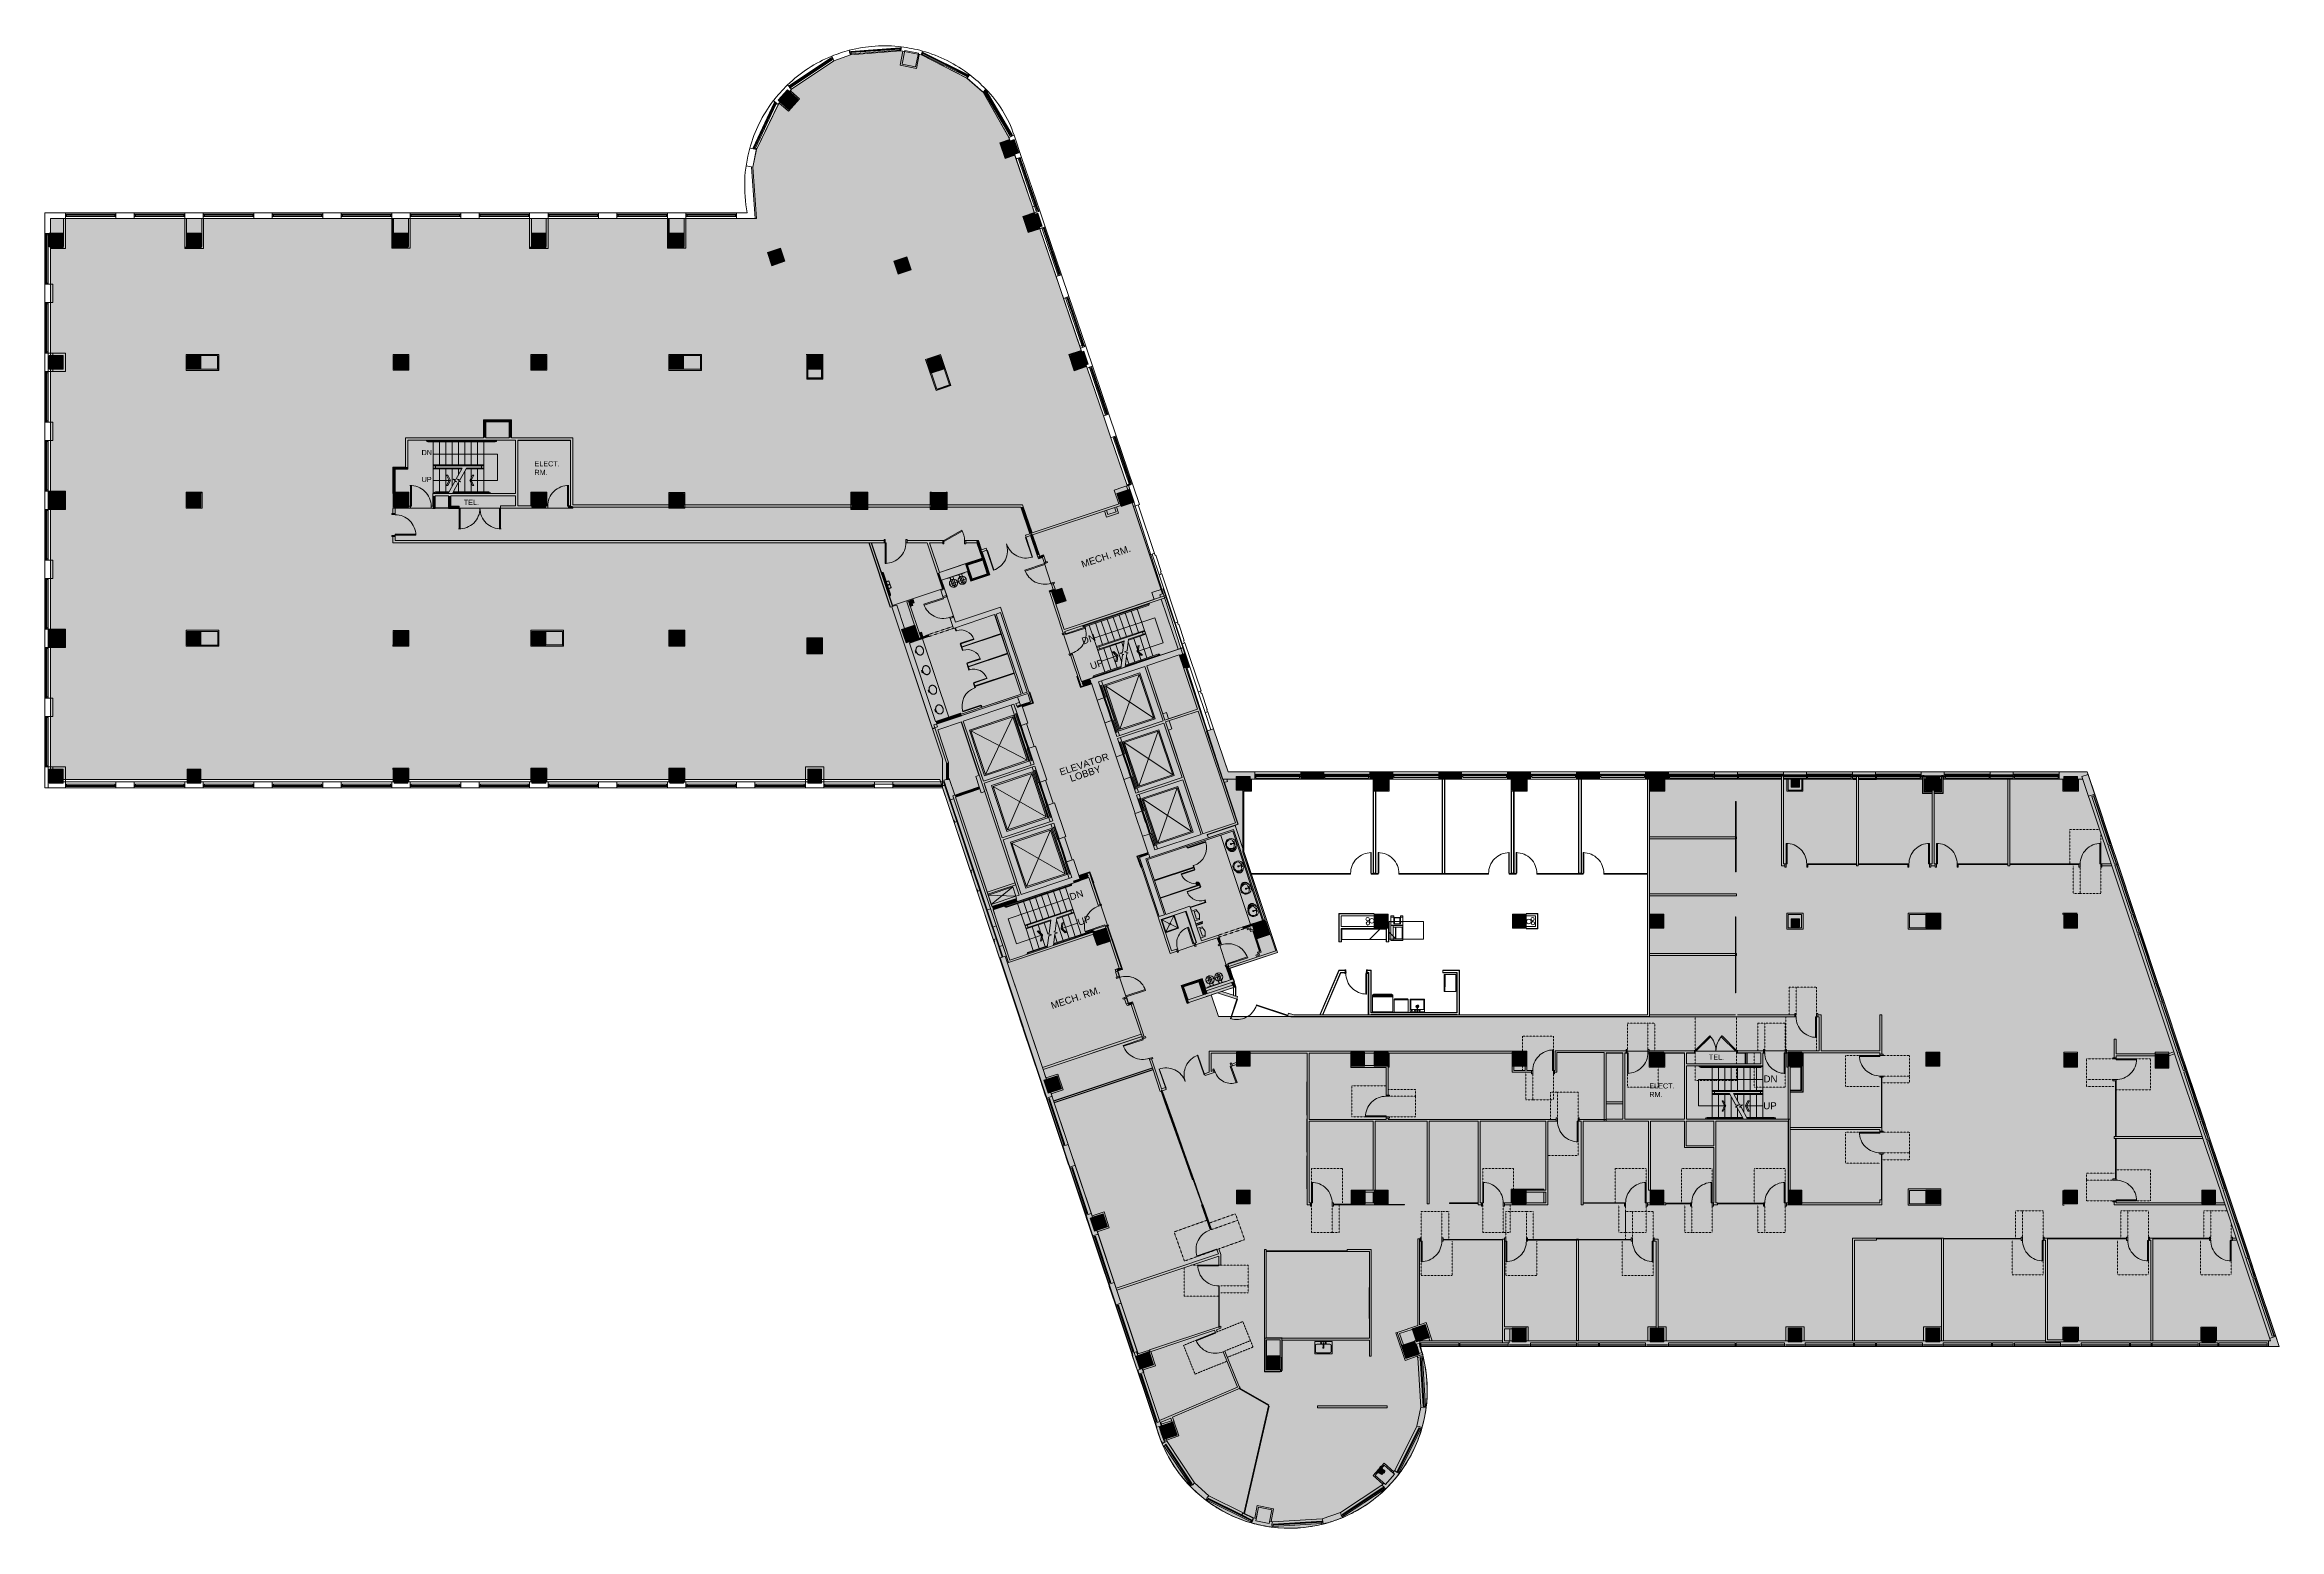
# Model space of a CAD drawing. Header units: inches. Extents: x 920 to 6887, y -557 to 2585.
# Drawn here: x 2998 to 6887, y 2 to 2585 of the extents above; entities that cross this region are included whole.
import ezdxf

# ---------------------------------------------------------------- set-up
doc = ezdxf.new("R2010")
doc.units = ezdxf.units.IN
doc.header["$MEASUREMENT"] = 0
doc.linetypes.add('Dash 1_16_', pattern=[0.125, 0.0625, -0.0625])
doc.linetypes.add('Dash 1_32_', pattern=[0.0625, 0.03125, -0.03125])
for name, color, linetype, lineweight in [('7200-WISCONSIN-AVE-6TH-FLOOR-031418_dwg _2_', 8, 'Continuous', 9), ('A-DETL', 90, 'Continuous', 9), ('A-DETL-GENF', 92, 'Continuous', 9), ('A-DETL-THIN', 151, 'Continuous', 9), ('A-DOOR', 31, 'Continuous', 18), ('A-DOOR-FRAM', 31, 'Continuous', 30), ('A-GENM', 13, 'Continuous', 18), ('A-GLAZ-CURT', 52, 'Continuous', 9), ('A-GLAZ-CWMG', 51, 'Continuous', 9), ('A-WALL', 113, 'Continuous', 13), ('A-WALL-PATT', 111, 'Continuous', 18), ('Bb-col', 7, 'Continuous', 9), ('Bb-cor', 7, 'Continuous', 9), ('Bb-fix', 7, 'Continuous', 9), ('Bb-glaz', 7, 'Continuous', 9), ('Bb-mullion', 7, 'Continuous', 9), ('Bb-txt', 7, 'Continuous', 9), ('I-FURN', 30, 'Continuous', 9), ('I-WALL', 2, 'Continuous', 18), ('P-SANR-FIXT', 6, 'Continuous', 9), ('Propidex Polylines', 7, 'Continuous', 9), ('Q-SPCQ', 91, 'Continuous', 9), ('S-COLS', 52, 'Continuous', 18)]:
    doc.layers.add(name, color=color, linetype=linetype, lineweight=lineweight)
doc.styles.add('Arial', font='arial.ttf', dxfattribs={"height": 9})
doc.styles.add('Arial_1', font='arial.ttf', dxfattribs={"height": 12})
pattern_1 = [(0, (2072.32, 0), (192, 48), [7.92, -136.08, 7.92, -136.08, -768]), (0, (2072.32, 0), (192, 48), [-288, 7.92, -280.08, 7.92, -136.08, -336]), (0, (2072.32, 0), (192, 48), [-720, 7.92, -88.08, 7.92, -232.08]), (120, (2144.32, 24), (-137.5692, 142.2769), [7.92, -136.08, 7.92, -136.08, -768]), (120, (2144.32, 24), (-137.5692, 142.2769), [-288, 7.92, -280.08, 7.92, -136.08, -336]), (120, (2144.32, 24), (-137.5692, 142.2769), [-720, 7.92, -88.08, 7.92, -232.08]), (240, (2168.32, 120), (-54.4308, -190.2769), [7.92, -136.08, 7.92, -136.08, -768]), (240, (2168.32, 120), (-54.4308, -190.2769), [-288, 7.92, -280.08, 7.92, -136.08, -336]), (240, (2168.32, 120), (-54.4308, -190.2769), [-720, 7.92, -88.08, 7.92, -232.08])]
pattern_2 = [(45, (2072.32, 0), (-50.0773, 50.0773), []), (135, (2072.32, 0), (-50.0773, -50.0773), [])]

# ---------------------------------------------------------------- blocks, each defined once
blk = doc.blocks.new('7200-WISCONSIN-AVE-6TH-FLOOR-031418_dwg _2_-7392751-KEY PLAN - INDEX PER SHEET Copy 1')
at = {"lineweight": 9}
for p, q in [((2328.5, 2567.1), (2326.3, 2575.3)), ((2198.7, 2481.2), (2163.1, 2404.9))]:
    blk.add_line(p, q, dxfattribs=at)
at = {"layer": 'Bb-col'}
for p, q in [((934, 2257.4), (958, 2257.4)), ((1174, 2257.4), (1198, 2257.4)), ((1774, 2257.4), (1798, 2257.4)), ((2014, 2257.4), (2038, 2257.4)), ((2654.3, 2291.9), (2661.9, 2269.1)), ((934, 2044.4), (958, 2044.4)), ((1534, 2044.4), (1558, 2044.4)), ((1774, 2044.4), (1798, 2044.4)), ((2251.2, 2046.1), (2252.1, 2046.1)), ((2254.1, 2046.1), (2278.1, 2046.1)), ((2254.1, 2046.1), (2278.1, 2046.1)), ((2254.1, 2044.4), (2278, 2044.4)), ((2280.1, 2046.1), (2280.8, 2046.1)), ((1557.9, 2018.6), (1532.3, 2018.6)), ((2503.2, 1992.1), (2491.4, 1988.2)), ((1172.3, 1778.6), (1172.3, 1804.3)), ((1532.3, 1778.6), (1532.3, 1804.3)), ((1558, 1804.3), (1558, 1780.4)), ((1772.3, 1782.5), (1772.3, 1804.3)), ((1799.8, 1804.3), (1799.8, 1782.5)), ((2014, 1804.4), (2038, 1804.4)), ((2469.1, 1806.1), (2494.9, 1806.1)), ((2469.1, 1804.4), (2494.9, 1804.4)), ((2696.2, 1639.5), (2685.1, 1635.8)), ((1172.3, 1564.3), (1172.3, 1540.5)), ((1557.9, 1564.4), (1534, 1564.4)), ((1772.3, 1564.3), (1772.3, 1540.6)), ((2440, 1575), (2422.5, 1569.1)), ((2252.3, 1527.5), (2252.3, 1553.1)), ((2254, 1527.5), (2254, 1528.4)), ((2278, 1528.4), (2278, 1527.5)), ((2897.4, 1532.8), (2906.9, 1536)), ((2747.6, 1482.7), (2847.2, 1516)), ((2622.4, 1440.9), (2619.2, 1450.3)), ((2788.1, 1392.9), (2791.9, 1381.5)), ((2793.2, 1377.8), (2797.7, 1364.5)), ((958, 1324.4), (934, 1324.4)), ((1198, 1324.4), (1174, 1324.4)), ((1558, 1300.4), (1558, 1324.3)), ((1798, 1324.4), (1774.1, 1324.4)), ((2278, 1324.4), (2254, 1324.4)), ((2644, 1344.8), (2647.8, 1333.4)), ((2649.1, 1329.6), (2653.5, 1316.3)), ((2553.6, 1290.3), (2555.8, 1283.6)), ((2559.6, 1303.9), (2555.8, 1315.3)), ((2555.8, 1283.6), (2562, 1285.7)), ((2565.3, 1286.8), (2560.9, 1300.1)), ((2984.7, 1303.3), (2978.5, 1301.2)), ((2983.4, 1307.1), (2984.7, 1303.3)), ((3480, 1288.1), (3480, 1307.1)), ((4464, 1312.1), (4440, 1312.1)), ((4464, 1312.1), (4440, 1312.1)), ((2502, 1271.1), (2508.2, 1273.1)), ((2511.5, 1274.2), (2510.9, 1276)), ((2938.5, 1211.2), (2857.9, 1184.3)), ((2948, 1214.4), (2941.8, 1212.3)), ((2951.2, 1204.9), (2949.2, 1210.8)), ((2625.5, 1106.6), (2713.8, 1136.1)), ((2726.2, 1130.2), (2726.4, 1129.8)), ((2616.1, 1103.4), (2622.2, 1105.5)), ((2596.8, 1019), (2585.4, 1053.1)), ((3058.3, 1037.3), (3050.7, 1060)), ((4464, 1072.1), (4463.3, 1072.1)), ((2587.4, 1015.8), (2593.5, 1017.9)), ((2772.5, 1048.2), (2749.8, 1040.6)), ((2750.9, 1037.3), (2757.4, 1017.8)), ((2757.4, 1017.8), (2757.9, 1018)), ((3265.8, 833.9), (3202.3, 833.9)), ((3718.2, 831.1), (3718.2, 806.4)), ((3958.2, 831.1), (3958.2, 806.4)), ((4224, 832.1), (4200, 832.1)), ((3958.2, 806.4), (3960.5, 806.4)), ((3964, 806.4), (3982.8, 806.4)), ((3024, 592.1), (3000, 592.1)), ((3504, 592.1), (3480, 592.1)), ((3535, 569.9), (3535, 588.6)), ((3744, 592.1), (3720, 592.1)), ((3960.5, 592.1), (3960, 592.1)), ((3984, 592.1), (3964, 592.1)), ((4464, 592.1), (4440, 592.1)), ((4704, 592.1), (4680, 592.1)), ((2749.5, 544.9), (2768, 551.1)), ((3730.3, 352.1), (3720, 352.1)), ((3744, 352.1), (3733.8, 352.1)), ((3984, 352.1), (3960, 352.1)), ((4224, 352.1), (4200, 352.1)), ((4464, 352.1), (4440, 352.1)), ((4704, 352.1), (4680, 352.1)), ((3052.3, 332), (3052.3, 303.4)), ((3079.8, 335.1), (3078.8, 335.1)), ((3287.4, 322), (3287.7, 322.1)), ((2869.2, 182.2), (2888.1, 188.5)), ((2889.2, 188.5), (2896.7, 166)), ((3241.3, 95.8), (3244, 98.8))]:
    blk.add_line(p, q, dxfattribs=at)
at = {"layer": 'Bb-col', "flags": 128}
for points in [[(1534, 2257.4), (1558, 2257.4), (1558, 2233.9)], [(2183.7, 2223.4), (2206.4, 2231.1), (2214, 2208.3)], [(1532.3, 2018.6), (1532.3, 2046.1), (1559.8, 2046.1), (1559.8, 2044.3)], [(1772.3, 2044.3), (1772.3, 2046.1), (1799.8, 2046.1), (1799.8, 2018.6), (1797.9, 2018.6)], [(1199.8, 1804.3), (1199.8, 1778.6), (1172.3, 1778.6)], [(1559.8, 1804.3), (1559.8, 1778.6), (1532.3, 1778.6)], [(2012.3, 1804.3), (2012.3, 1806.1), (2039.8, 1806.1), (2039.8, 1804.3)], [(2037.9, 1778.6), (2012.3, 1778.6), (2012.3, 1780.5)], [(2856.7, 1619.9), (2852.7, 1631.7), (2872.7, 1638.4), (2877.8, 1623.2)], [(1557.9, 1566.1), (1532.3, 1566.1), (1532.3, 1540.6)], [(2252.3, 1553.1), (2279.8, 1553.1), (2279.8, 1527.5)], [(2906.9, 1536), (2918.3, 1501.8), (2912.1, 1499.8)], [(2872.1, 1421), (2878.2, 1423.1), (2881.9, 1412.1)], [(2883, 1408.8), (2887.8, 1394.6), (2881.6, 1392.5)], [(2495.7, 1306.9), (2490.6, 1305.2), (2502, 1271.1)], [(2509.8, 1279.3), (2500.1, 1308.4), (2499.2, 1308.1)], [(2552.5, 1314.2), (2546.3, 1312.1), (2552.5, 1293.6)], [(3720.5, 1288.1), (3720, 1288.1), (3720, 1307.1)], [(3720.5, 1288.1), (3720, 1288.1), (3720, 1307.1)], [(3984, 1308.8), (3984, 1288.1), (3960, 1288.1), (3960, 1308.8)], [(2726.4, 1129.8), (2619.2, 1094), (2619.1, 1094.4)], [(2582.1, 1052), (2575.9, 1050), (2587.4, 1015.8)], [(3264, 806.4), (3265.8, 806.4), (3265.8, 830.3)], [(3718.2, 806.4), (3745.8, 806.4), (3745.8, 831.1)], [(4464, 830.1), (4464, 832.1), (4440, 832.1), (4440, 830.1)], [(4623, 829.8), (4623, 832.1), (4599, 832.1), (4599, 829.3)], [(3535, 592.1), (3535, 593.9), (3478.3, 593.9), (3478.3, 569.9)], [(2825.4, 303.5), (2848.2, 311.2), (2855.8, 288.4)], [(3076.3, 278.4), (3079.8, 278.4), (3079.8, 331.4)], [(3291, 323.2), (3310.2, 329.6), (3317.5, 307.8)], [(3076.3, 304.1), (3054, 304.1), (3054, 303.4)], [(3075.8, 280.1), (3078, 280.1), (3078, 301.5)], [(3254.6, 110.8), (3257.3, 113.8), (3272.2, 100.5)], [(3061.9, 35.8), (3038.4, 40.6), (3034.4, 21)]]:
    blk.add_lwpolyline(points, dxfattribs=at)
at = {"layer": 'Bb-cor'}
for p, q in [((2328.9, 2573.3), (2414.5, 2579.5)), ((2329.9, 2569.4), (2414.1, 2575.6)), ((2415.9, 2574.3), (2416.8, 2581.3)), ((2451.7, 2567.4), (2453.5, 2574)), ((2453.9, 2567.9), (2530.7, 2529.5)), ((2454.9, 2571.7), (2533.2, 2532.6)), ((2222.4, 2514), (2294.8, 2562.3)), ((2225.1, 2511.1), (2296.3, 2558.6)), ((2299.1, 2557), (2295.8, 2565.1)), ((2531.1, 2526.7), (2535.8, 2532.8)), ((2225.9, 2507.5), (2218.7, 2515)), ((2605.9, 2426.8), (2561.7, 2502.1)), ((2564.3, 2505.1), (2609.6, 2428.3)), ((2159.2, 2405.8), (2195.5, 2483.7)), ((2202.4, 2480.9), (2194.1, 2487.2)), ((2616.3, 2386.8), (2626.1, 2388.8)), ((2620.6, 2385.7), (2652.1, 2293.8)), ((2624.5, 2386.4), (2655.9, 2295.1)), ((934, 2256.4), (926, 2256.4)), ((962, 2282.4), (962, 2292.4)), ((962, 2282.4), (962, 2286.1)), ((964, 2290.4), (1048, 2290.4)), ((964, 2286.4), (1048, 2286.4)), ((1082, 2282.4), (1082, 2292.4)), ((1084, 2290.4), (1168, 2290.4)), ((1084, 2286.4), (1168, 2286.4)), ((1170, 2286.1), (1170, 2282.4)), ((1202, 2292.4), (1202, 2282.4)), ((1202, 2282.4), (1202, 2286.1)), ((1204, 2290.4), (1288, 2290.4)), ((1204, 2286.4), (1288, 2286.4)), ((1322, 2282.4), (1290, 2282.4)), ((1324, 2290.4), (1408, 2290.4)), ((1324, 2286.4), (1408, 2286.4)), ((1444, 2290.4), (1528, 2290.4)), ((1444, 2286.4), (1528, 2286.4)), ((1530, 2286.1), (1530, 2282.4)), ((1562, 2282.4), (1562, 2286.1)), ((1562.1, 2282.4), (1650, 2282.4)), ((1564, 2290.4), (1648, 2290.4)), ((1564, 2286.4), (1648, 2286.4)), ((1682, 2292.4), (1770, 2292.4)), ((1684, 2290.4), (1768, 2290.4)), ((1684, 2286.4), (1768, 2286.4)), ((1770, 2286.1), (1770, 2282.4)), ((1802, 2292.4), (1802, 2282.4)), ((1802, 2282.4), (1802, 2286.1)), ((1804, 2290.4), (1888, 2290.4)), ((1804, 2286.4), (1888, 2286.4)), ((1922, 2282.4), (1890, 2282.4)), ((1924, 2290.4), (2008, 2290.4)), ((1924, 2286.4), (2008, 2286.4)), ((2010, 2286.1), (2010, 2282.4)), ((2042, 2282.4), (2042, 2286.1)), ((2044, 2286.4), (2128, 2286.4)), ((2667.2, 2268.2), (2657.7, 2265.1)), ((2662.1, 2264.4), (2689.3, 2184.7)), ((2665.3, 2267.6), (2693.1, 2186)), ((928, 2170.3), (928, 2254.4)), ((932, 2170.3), (932, 2254.4)), ((2686.1, 2181.5), (2695.6, 2184.7)), ((2703.4, 2143), (2731.5, 2060.4)), ((2707.2, 2144.3), (2735.3, 2061.7)), ((928, 2050.3), (928, 2134.4)), ((932, 2050.3), (932, 2134.4)), ((2728.4, 2057.3), (2737.9, 2060.4)), ((2740.2, 2022.4), (2739.3, 2025.1)), ((2748.4, 2023.1), (2775.5, 1943.6)), ((928, 1930.3), (928, 2014.4)), ((932, 1930.3), (932, 2014.4)), ((2744.7, 2021.9), (2771.7, 1942.3)), ((2781.5, 1901.3), (2768.6, 1939.1)), ((928, 1810.3), (928, 1894.4)), ((932, 1810.3), (932, 1894.4)), ((936, 1808.4), (936, 1896.4)), ((1745.3, 1896.9), (1557.7, 1896.9)), ((1593, 1895.4), (1710, 1895.4)), ((1593, 1893.9), (1710, 1893.9)), ((1602, 1895.4), (1602, 1896.9)), ((1602, 1893.9), (1602, 1804.1)), ((1613, 1895.4), (1613, 1896.9)), ((1613, 1853.9), (1613, 1893.9)), ((1624, 1895.4), (1624, 1896.9)), ((1624, 1853.9), (1624, 1893.9)), ((1635, 1895.4), (1635, 1896.9)), ((1635, 1853.9), (1635, 1893.9)), ((1646, 1895.4), (1646, 1896.9)), ((1646, 1853.9), (1646, 1893.9)), ((1657, 1895.4), (1657, 1896.9)), ((1657, 1853.9), (1657, 1893.9)), ((1668, 1895.4), (1668, 1896.9)), ((1668, 1853.9), (1668, 1893.9)), ((1679, 1895.4), (1679, 1896.9)), ((1679, 1853.9), (1679, 1893.9)), ((1690, 1895.4), (1690, 1896.9)), ((1690, 1806.9), (1690, 1893.9)), ((1749.2, 1896.6), (1841.1, 1896.6)), ((2785.9, 1900.7), (2813.7, 1819)), ((2789.7, 1902), (2817.5, 1820.3)), ((1602, 1846.9), (1651.8, 1846.9)), ((1613, 1806.9), (1613, 1846.9)), ((1624, 1806.9), (1624, 1846.9)), ((1635, 1816.2), (1635, 1846.9)), ((1646, 1836.2), (1646, 1846.9)), ((1657, 1806.9), (1657, 1843.1)), ((1659.1, 1846.9), (1690, 1846.9)), ((1668, 1806.9), (1668, 1846.9)), ((1679, 1806.9), (1679, 1846.9)), ((926, 1808.4), (932.1, 1808.4)), ((932.2, 1804.4), (932.2, 1780.4)), ((1606, 1806.9), (1629.9, 1806.9)), ((1606, 1805.4), (1629.1, 1805.4)), ((1613, 1804.1), (1613, 1805.4)), ((1624, 1804.1), (1624, 1805.4)), ((1636.3, 1805.4), (1699, 1805.4)), ((1637.2, 1806.9), (1699, 1806.9)), ((1646, 1806.9), (1646, 1823)), ((1646, 1804.1), (1646, 1805.4)), ((1657, 1804.1), (1657, 1805.4)), ((1668, 1804.1), (1668, 1805.4)), ((1679, 1804.1), (1679, 1805.4)), ((1690, 1804.1), (1690, 1805.4)), ((928, 1690.3), (928, 1774.4)), ((932, 1690.3), (932, 1774.4)), ((1605.8, 1779.1), (1628.8, 1779.1)), ((1628.8, 1778.6), (1605.8, 1778.6)), ((1647.5, 1778.1), (1647.5, 1742.6)), ((1719.5, 1778.5), (1719.5, 1742.6)), ((2820.7, 1781.3), (2868.9, 1637.1)), ((2483.1, 1666.9), (2527.6, 1681.8)), ((2527.6, 1681.8), (2557.5, 1691.7)), ((2665.9, 1682.1), (2666.5, 1680.4)), ((2853.5, 1698.9), (2857.3, 1700.2)), ((928, 1570.3), (928, 1654.4)), ((932, 1570.3), (932, 1654.4)), ((2401.6, 1609.6), (2488.3, 1638.6)), ((2487, 1653.4), (2496.5, 1625)), ((2681, 1637.1), (2674.1, 1634.8)), ((2628.4, 1456), (2582.1, 1594.5)), ((2589.7, 1597), (2636, 1458.6)), ((2735, 1573.9), (2846, 1611)), ((2735.5, 1572.5), (2846.5, 1609.6)), ((2795.7, 1594.2), (2795.2, 1595.6)), ((2806.2, 1597.7), (2805.7, 1599.1)), ((2819.2, 1558.8), (2806.6, 1596.3)), ((2816.6, 1601.2), (2816.1, 1602.6)), ((2829.6, 1562.3), (2817.1, 1599.8)), ((2827, 1604.7), (2826.5, 1606.1)), ((2840, 1565.8), (2827.5, 1603.3)), ((2898.4, 1533.1), (2869.3, 1620.1)), ((2906.9, 1536), (2877.9, 1622.9)), ((926, 1568.4), (932.1, 1568.4)), ((932.2, 1564.4), (932.2, 1540.4)), ((2522, 1537.5), (2590.4, 1560.4)), ((2522.3, 1536.6), (2590.7, 1559.4)), ((2610.3, 1500.8), (2579.3, 1593.6)), ((2743.6, 1576.8), (2743.1, 1578.2)), ((2754, 1580.3), (2753.5, 1581.7)), ((2767, 1541.4), (2754.5, 1578.9)), ((2764.4, 1583.8), (2763.9, 1585.2)), ((2777.4, 1544.9), (2764.9, 1582.3)), ((2774.9, 1587.2), (2774.4, 1588.7)), ((2787.7, 1548.8), (2775.3, 1585.8)), ((2785.3, 1590.7), (2784.8, 1592.1)), ((2798.3, 1551.9), (2785.8, 1589.3)), ((2808.7, 1555.3), (2796.2, 1592.8)), ((2844.3, 1518.2), (2831.8, 1555.7)), ((928, 1450.3), (928, 1534.4)), ((932, 1450.3), (932, 1534.4)), ((936, 1448.4), (936, 1536.4)), ((2499.3, 1415), (2453.6, 1551.6)), ((2533.5, 1503.4), (2601.8, 1526.2)), ((2533.8, 1502.5), (2602.1, 1525.3)), ((2804.3, 1546.5), (2758.8, 1531.3)), ((2781.7, 1497.3), (2769.2, 1534.8)), ((2792.2, 1500.8), (2779.6, 1538.2)), ((2800.1, 1511.8), (2790.1, 1541.7)), ((2803.2, 1537.3), (2800.5, 1545.2)), ((2806.1, 1528.6), (2805.9, 1529.1)), ((2806.6, 1504), (2863.8, 1523.1)), ((2806.8, 1505.7), (2863.3, 1524.6)), ((2813, 1507.8), (2808.7, 1520.8)), ((2823.5, 1511.2), (2811.7, 1546.3)), ((2834.8, 1511.9), (2821.4, 1552.2)), ((2845.3, 1515.4), (2844.8, 1516.8)), ((2847.2, 1516), (2897.4, 1532.8)), ((2855.7, 1518.9), (2855.2, 1520.3)), ((2544.9, 1469.3), (2613.2, 1492.1)), ((2545.2, 1468.3), (2613.5, 1491.1)), ((2747.6, 1482.7), (2730.5, 1477)), ((2752.3, 1487.5), (2799, 1503.1)), ((2752.8, 1486), (2798.8, 1501.4)), ((2765, 1478), (2796.7, 1383.1)), ((2772.2, 1491), (2771.8, 1492.4)), ((2782.7, 1494.4), (2782.2, 1495.9)), ((2793.1, 1497.9), (2792.6, 1499.4)), ((2797.3, 1393.9), (2830.8, 1489.4)), ((2814, 1504.9), (2813.5, 1506.3)), ((2824.4, 1508.4), (2823.9, 1509.8)), ((2844.2, 1504.4), (2872.1, 1421)), ((2912.8, 1499.6), (2949, 1391.1)), ((2520.7, 1420.1), (2625.5, 1455.1)), ((2636.8, 1456.2), (2641.5, 1442)), ((2640.5, 1458.5), (2640, 1458.3)), ((2769.4, 1448.9), (2760.2, 1476.4)), ((928, 1330.3), (928, 1414.4)), ((932, 1330.3), (932, 1414.4)), ((2520.9, 1406.9), (2552, 1314)), ((2524.7, 1408.2), (2559.6, 1303.9)), ((2608.2, 1436.1), (2643, 1331.8)), ((2625.3, 1400.7), (2612.9, 1437.7)), ((2616.2, 1438.8), (2617.8, 1434.1)), ((2782.7, 1409.1), (2770.9, 1405.1)), ((2782.7, 1409.1), (2771.4, 1405.3)), ((2791.9, 1381.5), (2782.8, 1409.1)), ((2791.9, 1381.5), (2782.8, 1409.1)), ((2785.6, 1410), (2784.6, 1409.7)), ((2791.9, 1381.6), (2872.6, 1408.5)), ((2881.9, 1412.1), (2932.2, 1429)), ((2480.1, 1393.3), (2499.2, 1336.4)), ((2537.7, 1391.5), (2636.1, 1340)), ((2638.6, 1360.9), (2650.4, 1364.8)), ((2802.4, 1350.3), (2793.2, 1377.8)), ((2802.4, 1350.3), (2793.2, 1377.8)), ((2798, 1379.3), (2829.7, 1284.5)), ((2830.3, 1295.3), (2863.7, 1390.8)), ((2881.6, 1392.5), (2941.8, 1212.3)), ((1532.3, 1324.3), (1532.3, 1302.4)), ((2635.7, 1359.9), (2636.7, 1360.2)), ((2647.8, 1333.4), (2638.6, 1360.9)), ((2644.3, 1328), (2676, 1233.1)), ((2658.2, 1302.1), (2649.1, 1329.6)), ((2979.8, 1336.8), (2985.4, 1320.1)), ((1048, 1298.4), (964, 1298.4)), ((1048, 1294.4), (964, 1294.4)), ((1050, 1302.4), (1050, 1292.4)), ((1082, 1302.4), (1082, 1292.4)), ((1168, 1298.4), (1084, 1298.4)), ((1168, 1294.4), (1084, 1294.4)), ((1288, 1298.4), (1204, 1298.4)), ((1288, 1294.4), (1204, 1294.4)), ((1322, 1302.4), (1290, 1302.4)), ((1408, 1298.4), (1324, 1298.4)), ((1408, 1294.4), (1324, 1294.4)), ((1442, 1302.4), (1410, 1302.4)), ((1528, 1298.4), (1444, 1298.4)), ((1528, 1294.4), (1444, 1294.4)), ((1530, 1302.4), (1534, 1302.4)), ((1562, 1302.4), (1558, 1302.4)), ((1648, 1298.4), (1564, 1298.4)), ((1648, 1294.4), (1564, 1294.4)), ((1682, 1302.4), (1650, 1302.4)), ((1684.5, 1298.4), (1767.5, 1298.4)), ((1684.5, 1294.4), (1767.5, 1294.4)), ((1770, 1292.4), (1802, 1292.4)), ((1888, 1298.4), (1804, 1298.4)), ((1888, 1294.4), (1804, 1294.4)), ((1922, 1302.4), (1890, 1302.4)), ((2008, 1298.4), (1924, 1298.4)), ((2008, 1294.4), (1924, 1294.4)), ((2010, 1292.4), (2042, 1292.4)), ((2128, 1298.4), (2044, 1298.4)), ((2128, 1294.4), (2044, 1294.4)), ((2162, 1302.4), (2130, 1302.4)), ((2248, 1298.4), (2164, 1298.4)), ((2248, 1294.4), (2164, 1294.4)), ((2368, 1298.4), (2284, 1298.4)), ((2368, 1294.4), (2284, 1294.4)), ((2370, 1302.4), (2370, 1292.4)), ((2402, 1302.4), (2402, 1298.6)), ((2486.6, 1298.4), (2404, 1298.4)), ((2488, 1294.4), (2404, 1294.4)), ((2560.9, 1300.1), (2592.6, 1205.2)), ((2576.4, 1294.7), (2669.1, 1241.4)), ((2815.7, 1310.4), (2803.9, 1306.5)), ((2824.9, 1282.9), (2815.7, 1310.4)), ((2818.6, 1311.4), (2817.6, 1311.1)), ((2824.9, 1282.9), (2905.5, 1309.9)), ((2863.3, 1196.6), (2896.7, 1292.2)), ((3024, 1286.4), (3013, 1286.4)), ((3112, 1320.1), (3032, 1320.1)), ((3032, 1316.1), (3110, 1316.1)), ((3032, 1307.1), (3112, 1307.1)), ((3232, 1320.1), (3152, 1320.1)), ((3152, 1316.1), (3230, 1316.1)), ((3232, 1307.1), (3152, 1307.1)), ((3272, 1320.1), (3352, 1320.1)), ((3272, 1316.1), (3274, 1316.1)), ((3272, 1307.1), (3352, 1307.1)), ((3392, 1320.1), (3472, 1320.1)), ((3392, 1316.1), (3394, 1316.1)), ((3472, 1307.1), (3392, 1307.1)), ((3512, 1320.1), (3592, 1320.1)), ((3512, 1316.1), (3514, 1316.1)), ((3512, 1307.1), (3592, 1307.1)), ((3632, 1320.1), (3712, 1320.1)), ((3632, 1316.1), (3634, 1316.1)), ((3632, 1307.1), (3712, 1307.1)), ((3752, 1320.1), (3832, 1320.1)), ((3752, 1316.1), (3830, 1316.1)), ((3832, 1307.1), (3832, 1308.8)), ((3872, 1316.1), (3950, 1316.1)), ((3872, 1308.8), (3872, 1307.1)), ((3952, 1320.1), (3952, 1315)), ((3952.1, 1307.1), (3960, 1307.1)), ((3992, 1316.1), (4070, 1316.1)), ((3992, 1307.1), (3992, 1308.8)), ((4072, 1307.1), (4072, 1308.8)), ((4112, 1316.1), (4190, 1316.1)), ((4112, 1308.8), (4112, 1307.1)), ((4192, 1312.9), (4192, 1320.1)), ((4192, 1307.1), (4192, 1311.9)), ((4200, 1307.1), (4197.1, 1307.1)), ((4226.9, 1307.1), (4224, 1307.1)), ((4232, 1312.9), (4232, 1320.1)), ((4232, 1316.1), (4310, 1316.1)), ((4232, 1307.1), (4232, 1311.9)), ((4312, 1307.1), (4312, 1308.8)), ((4352, 1316.1), (4430, 1316.1)), ((4352, 1308.8), (4352, 1307.1)), ((4432, 1307.1), (4440, 1307.1)), ((4464, 1307.1), (4473, 1307.1)), ((2668.7, 1261.3), (2669.7, 1261.6)), ((2671.6, 1262.2), (2683.4, 1266.2)), ((2680.8, 1234.7), (2671.6, 1262.2)), ((2835.4, 1251.6), (2826.2, 1279.1)), ((2830.9, 1280.7), (2862.6, 1185.9)), ((2677.3, 1229.3), (2709, 1134.5)), ((2691.2, 1203.4), (2682, 1230.9)), ((2848.7, 1211.8), (2836.8, 1207.8)), ((2857.9, 1184.3), (2848.7, 1211.8)), ((2851.5, 1212.7), (2850.6, 1212.4)), ((2998.3, 1231.2), (2948, 1214.4)), ((2972.8, 1209.4), (3024.6, 1054.4)), ((2593.8, 1201.4), (2625.5, 1106.6)), ((2609.3, 1196.1), (2702, 1142.7)), ((2704.6, 1163.6), (2716.4, 1167.6)), ((2846.2, 1179.7), (2826.9, 1173.3)), ((2831.2, 1171.1), (2865.6, 1068.2)), ((2842.6, 1168.6), (2849.2, 1170.8)), ((2877, 1072), (2845.1, 1167.3)), ((3013, 1180.8), (3071.5, 1005.8)), ((2701.7, 1162.7), (2702.7, 1163)), ((2713.7, 1136.1), (2704.5, 1163.6)), ((2727.5, 1134.4), (2742.2, 1139.3)), ((2925.4, 1154.1), (2857.1, 1131.3)), ((2925.7, 1153.2), (2857.5, 1130.4)), ((2615.1, 1126.8), (2566.2, 1110.5)), ((2616.2, 1123.5), (2567.4, 1107.2)), ((2617.3, 1099.7), (2574.6, 1085.4)), ((2619.2, 1094), (2576.5, 1079.7)), ((2710.7, 1123), (2599.8, 1085.9)), ((2711.2, 1121.6), (2600.2, 1084.5)), ((2619.2, 1090.8), (2631.7, 1053.3)), ((2628.7, 1097.1), (2629.2, 1095.7)), ((2629.6, 1094.3), (2642.2, 1056.8)), ((2639.1, 1100.6), (2639.6, 1099.2)), ((2640.1, 1097.8), (2652.6, 1060.3)), ((2649.6, 1104.1), (2650, 1102.7)), ((2650.5, 1101.3), (2663, 1063.8)), ((2660, 1107.6), (2660.5, 1106.2)), ((2660.9, 1104.7), (2673.5, 1067.3)), ((2671.4, 1108.2), (2683.9, 1070.8)), ((2681.8, 1111.7), (2694.3, 1074.3)), ((2691.3, 1118.1), (2691.8, 1116.6)), ((2692.2, 1115.2), (2704.8, 1077.7)), ((2701.7, 1121.5), (2702.2, 1120.1)), ((2935.6, 1123.8), (2867.3, 1101)), ((2935.9, 1122.8), (2867.6, 1100)), ((2585.4, 1053.1), (2576.4, 1080.2)), ((2644.4, 1050.2), (2656.9, 1012.7)), ((2654.8, 1053.7), (2667.3, 1016.2)), ((2665.3, 1057.2), (2671.6, 1038.1)), ((2686.9, 1061.7), (2698.6, 1026.7)), ((2687.3, 1064.5), (2717.4, 1074.6)), ((2696.6, 1067.6), (2709.1, 1030.2)), ((2707, 1071.1), (2719.5, 1033.6)), ((2759.3, 1088.1), (2759.9, 1086.2)), ((2870.2, 1062.3), (2882.8, 1056)), ((2884.8, 1056.7), (2891.1, 1069.2)), ((2885.5, 1054.7), (2898, 1048.4)), ((3045.5, 1061.4), (3011.4, 1050)), ((2605.7, 992.4), (2596.8, 1019)), ((2605.7, 992.4), (2750.3, 1040.8)), ((2671.3, 1017.5), (2637.9, 1006.4)), ((2671.1, 1015.9), (2638.4, 1005)), ((2657.4, 1011.3), (2657.9, 1009.9)), ((2667.8, 1014.8), (2668.3, 1013.4)), ((2749.4, 1042.1), (2681.8, 1019.5)), ((2748.9, 1043.5), (2682, 1021.1)), ((2683.8, 1036.3), (2688.2, 1023.2)), ((2688.7, 1021.8), (2689.2, 1020.3)), ((2699.1, 1025.2), (2699.6, 1023.8)), ((2709.6, 1028.7), (2710, 1027.3)), ((2720, 1032.2), (2720.5, 1030.8)), ((2730.4, 1035.7), (2730.9, 1034.3)), ((2589.9, 992.4), (2590.5, 990.5)), ((2617.3, 910.4), (2590.5, 990.5)), ((2662.4, 805.8), (2597.8, 999.3)), ((2600.6, 990.7), (2602.4, 991.3)), ((2601.7, 987.4), (2603.5, 988)), ((2647, 1007.8), (2647.4, 1006.4)), ((2988, 977.9), (2989, 974.9)), ((2793.3, 963.4), (2794, 961.5)), ((2943, 942.3), (2942.5, 942.1)), ((2945.5, 933.1), (2944, 937.7)), ((2950.1, 944.7), (2946.3, 943.4)), ((2990, 958), (2980.4, 954.8)), ((2617.3, 910.4), (2618, 908.5)), ((2914.1, 917.9), (2913.8, 917.8)), ((3672.5, 830.4), (3643.5, 830.4)), ((3680, 830.4), (3676, 830.4)), ((3745.8, 830.4), (3780, 830.4)), ((3798.5, 833.9), (3800.3, 833.9)), ((3870.5, 833.9), (3868.7, 833.9)), ((3885.5, 830.4), (3870.5, 830.4)), ((3919.1, 833.9), (3917.3, 833.9)), ((3955.1, 830.4), (3953.4, 830.4)), ((3783.5, 812.1), (3885.5, 812.1)), ((3912, 807.1), (3808, 807.1)), ((3912, 805.6), (3808, 805.6)), ((3828, 807.1), (3828, 808.6)), ((3828, 718.6), (3828, 805.6)), ((3839, 807.1), (3839, 808.6)), ((3839, 765.6), (3839, 805.6)), ((3850, 807.1), (3850, 808.6)), ((3850, 765.6), (3850, 805.6)), ((3861, 807.1), (3861, 808.6)), ((3861, 765.6), (3861, 805.6)), ((3872, 807.1), (3872, 808.6)), ((3872, 765.6), (3872, 805.6)), ((3883, 807.1), (3883, 808.6)), ((3883, 765.6), (3883, 805.6)), ((3912.5, 812.1), (3889, 812.1)), ((3894, 807.1), (3894, 808.6)), ((3894, 765.6), (3894, 805.6)), ((3905, 807.1), (3905, 808.6)), ((3905, 765.6), (3905, 805.6)), ((3916, 718.6), (3916, 808.6)), ((2670.7, 750.6), (2697.5, 670.4)), ((3672.5, 746.1), (3643.5, 746.1)), ((3672.5, 742.6), (3643.5, 742.6)), ((3858.9, 758.6), (3828, 758.6)), ((3839, 718.6), (3839, 758.6)), ((3850, 718.6), (3850, 758.6)), ((3861, 718.6), (3861, 754.8)), ((3916, 758.6), (3866.2, 758.6)), ((3872, 748), (3872, 758.6)), ((3883, 727.9), (3883, 758.6)), ((3894, 718.6), (3894, 758.6)), ((3905, 718.6), (3905, 758.6)), ((3643.5, 715.6), (3672.5, 715.6)), ((3780, 715.6), (3676, 715.6)), ((3960.5, 715.6), (3783.5, 715.6)), ((3880.8, 718.6), (3819, 718.6)), ((3881.7, 717.1), (3819, 717.1)), ((3828, 715.6), (3828, 717.1)), ((3839, 715.6), (3839, 717.1)), ((3850, 715.6), (3850, 717.1)), ((3861, 715.6), (3861, 717.1)), ((3872, 718.6), (3872, 734.8)), ((3872, 715.6), (3872, 717.1)), ((3936, 718.6), (3888.1, 718.6)), ((3936, 717.1), (3888.9, 717.1)), ((3894, 715.6), (3894, 717.1)), ((3905, 715.6), (3905, 717.1)), ((3916, 715.6), (3916, 717.1)), ((2710.8, 630.6), (2737.6, 550.4)), ((4717.4, 575.8), (4712.5, 590.3)), ((2751, 510.6), (2777.7, 430.5)), ((2790.8, 421.7), (2758, 519.8)), ((2791.1, 390.6), (2817.8, 310.5)), ((2829, 307.4), (2791.9, 418.3)), ((3476, 330.3), (3476, 351.1)), ((3287.4, 322), (3282.4, 337)), ((3322.8, 309.7), (3319.5, 320.1)), ((3319.7, 330.3), (3336.8, 330.3)), ((3340.5, 330.3), (3462.8, 330.3)), ((3510, 330.3), (3508, 330.3)), ((3630, 330.3), (3716, 330.3)), ((3988, 330.3), (4072, 330.3)), ((4074, 320.1), (4076, 320.1)), ((4075.5, 330.3), (4076, 330.3)), ((4076, 320.1), (4112, 320.1)), ((4114, 320.1), (4194, 320.1)), ((4230.8, 330.3), (4316, 330.3)), ((4316, 320.1), (4352, 320.1)), ((4354, 320.1), (4434, 320.1)), ((4464, 330.3), (4556, 330.3)), ((4556, 320.1), (4592, 320.1)), ((4594, 320.1), (4674, 320.1)), ((4704, 330.3), (4796, 330.3)), ((4708, 330.3), (4799.5, 330.3)), ((2832.1, 280.5), (2822.3, 309.9)), ((2866.2, 191.2), (2838.1, 275.1)), ((2865.4, 180.9), (2869.2, 169.5)), ((2869.2, 169.5), (2875.1, 153.7)), ((2879.3, 132.9), (2879.5, 132.6))]:
    blk.add_line(p, q, dxfattribs=at)
at = {"layer": 'Bb-cor', "flags": 128}
for points in [[(2164.6, 2402.5), (2202.3, 2480.6), (2203.9, 2483.8), (2220.5, 2469.1), (2239.7, 2490.8), (2223.7, 2505), (2225.9, 2507.5), (2299.1, 2557), (2328.5, 2567.1), (2415.9, 2574.3), (2419.5, 2573.6), (2414.6, 2549.4), (2443, 2543.6), (2448, 2568.1), (2451.7, 2567.4), (2531.1, 2526.7), (2557.5, 2503.7), (2559.1, 2502.2)], [(2604.9, 2420.1), (2603.7, 2423.8), (2559.1, 2502.2), (2563.9, 2507.6)], [(2603.7, 2423.8), (2613, 2427.5), (2626.1, 2388.8), (2657.8, 2295.7)], [(2146.6, 2374.5), (2158.3, 2372.1), (2164.6, 2402.5), (2153.1, 2405.2)], [(2648.3, 2292.8), (2644.9, 2302.7), (2616.3, 2386.8), (2614.3, 2392.6), (2597.7, 2387.1)], [(2158.3, 2372.1), (2164.9, 2282.4), (2130, 2282.4), (2130, 2292.4), (2130, 2282.4), (2042, 2282.4)], [(2648.5, 2292.6), (2657.8, 2295.7), (2667.2, 2268.2)], [(926, 2168.4), (926, 2256.4), (926, 2292.4), (962, 2292.4), (1050, 2292.4)], [(1170, 2292.4), (1170, 2282.4), (1082, 2282.4), (1050, 2282.4), (962, 2282.4)], [(1050, 2282.4), (1050, 2292.4), (1082, 2292.4), (1170, 2292.4), (1202, 2292.4), (1290, 2292.4)], [(1202.3, 2282.4), (1290, 2282.4), (1290, 2292.4), (1322, 2292.4), (1410, 2292.4), (1442, 2292.4), (1442, 2282.4)], [(1322, 2292.4), (1322, 2282.4), (1410, 2282.4)], [(1410, 2292.4), (1410, 2282.4), (1442, 2282.4), (1530, 2282.4), (1530, 2292.4)], [(1442, 2292.4), (1530, 2292.4), (1562, 2292.4), (1562, 2282.4)], [(1562, 2292.4), (1650, 2292.4), (1682, 2292.4), (1682, 2282.4)], [(1650, 2292.4), (1650, 2282.4), (1682, 2282.4), (1770, 2282.4), (1770, 2292.4), (1802, 2292.4), (1890, 2292.4)], [(1802, 2282.4), (1890, 2282.4), (1890, 2292.4), (1922, 2292.4), (2010, 2292.4)], [(1922, 2292.4), (1922, 2282.4), (2010, 2282.4), (2010, 2292.4), (2042, 2292.4)], [(2042, 2282.4), (2042, 2292.4), (2130, 2292.4), (2148.8, 2292.4)], [(2044, 2290.4), (2128, 2290.4), (2130, 2290.4), (2130, 2286.4), (2128, 2286.4), (2128, 2290.4)], [(2657.8, 2264.8), (2686.1, 2181.5), (2699, 2143.6)], [(2667.2, 2268), (2695.6, 2184.7), (2708.5, 2146.8)], [(936, 2168.4), (936, 2136.4), (932.2, 2136.4), (936, 2136.4), (926, 2136.4), (926, 2168.4), (936, 2168.4), (936, 2230.6)], [(2818.5, 1787.9), (2820.7, 1781.3), (2831.6, 1784.9), (2790.9, 1904.5), (2778, 1942.3), (2737.9, 2060.4), (2708.5, 2146.8), (2699, 2143.6), (2729.8, 2053.2)], [(936, 2048.4), (926, 2048.4), (926, 2136.4)], [(932.2, 2048.4), (932.2, 2016.4), (962, 2016.4), (962, 2048.4), (932.2, 2048.4), (936, 2048.4), (936, 2136.4)], [(926, 1928.4), (926, 2016.4), (926, 2048.4)], [(2749.7, 2025.7), (2740.2, 2022.4), (2768.6, 1939.1), (2778, 1942.3)], [(926, 1896.4), (936, 1896.4), (936, 1928.4), (936, 2016.4), (926, 2016.4)], [(932.1, 1776.4), (926, 1776.4), (926, 1808.4), (926, 1896.4), (926, 1928.4), (936, 1928.4)], [(2790.9, 1904.5), (2781.5, 1901.3), (2809.8, 1817.9)], [(1602, 1853.9), (1690, 1853.9), (1690, 1852.4), (1602, 1852.4)], [(1628.4, 1804.1), (1639.7, 1824.8), (1642.4, 1824.5), (1637, 1828.9), (1641.7, 1828.5), (1652.7, 1848.4), (1602, 1848.4), (1606, 1848.4), (1606, 1852.4), (1602, 1852.4), (1602, 1848.4)], [(1635.7, 1804.1), (1647, 1824.8), (1649.7, 1824.5), (1644.2, 1828.9), (1649, 1828.5), (1659.9, 1848.4), (1690, 1848.4)], [(1559.8, 1782.1), (1562.5, 1782.1), (1564.3, 1782.1), (1564.3, 1818.1), (1562.5, 1818.1), (1562.5, 1782.1), (1562.5, 1778.6), (1559.8, 1778.6)], [(1837.4, 1782.1), (1835.6, 1782.1), (1835.6, 1818.1), (1837.4, 1818.1), (1837.4, 1782.5)], [(2819.4, 1820.9), (2787.3, 1810.2), (2795.4, 1786)], [(926, 1656.4), (926, 1688.4), (926, 1776.4)], [(926, 1688.4), (936, 1688.4), (936, 1776.4)], [(1601.8, 1782.1), (1598.5, 1782.1), (1598.5, 1778.6), (1601.8, 1778.6)], [(1648.6, 1742.6), (1649.3, 1742.6), (1649.3, 1778.6), (1647.5, 1778.6)], [(1718.4, 1742.6), (1717.7, 1742.6), (1717.7, 1778.6), (1719.5, 1778.6)], [(2791.3, 1780.9), (2794.9, 1770), (2774.1, 1763.1), (2770.4, 1774)], [(2788, 1779.8), (2790.5, 1772.3), (2776.3, 1767.5), (2773.8, 1775.1)], [(2829.2, 1784.2), (2858.6, 1696.4), (2859.5, 1696.7), (2869, 1668.3), (2868.1, 1668), (2869.3, 1664.2), (2865.5, 1662.9), (2853.5, 1698.9)], [(2664.5, 1697.4), (2657.6, 1695.1), (2645.2, 1732.1)], [(936, 1568.4), (936, 1656.4), (936, 1688.4)], [(2532.1, 1679.5), (2540, 1655.8), (2566.5, 1664.7)], [(2571, 1662.5), (2564.3, 1682.4), (2560.8, 1692.8)], [(2653.3, 1696.8), (2655.4, 1690.7), (2657, 1691.3)], [(2665.2, 1684.1), (2665.9, 1682.1), (2669.2, 1683.2), (2664.5, 1697.4)], [(2848.8, 1697.4), (2853.5, 1698.9), (2857.3, 1700.2)], [(932.1, 1536.4), (926, 1536.4), (926, 1568.4), (926, 1656.4), (936, 1656.4)], [(2685.1, 1635.8), (2680.6, 1649.1), (2677.3, 1648), (2677.9, 1646.2)], [(2905.7, 1542.9), (2933.7, 1459), (2945.8, 1423), (2949.5, 1424.2), (2948.3, 1428), (2949.2, 1428.3), (2939.7, 1456.8), (2938.8, 1456.5), (2937.5, 1460.3), (2933.7, 1459), (2938.4, 1460.6), (2910.4, 1544.5), (2905.7, 1542.9), (2893.6, 1579), (2865.5, 1662.9), (2870.3, 1664.5), (2898.3, 1580.6), (2893.6, 1579), (2865.5, 1662.9), (2870.3, 1664.5), (2898.3, 1580.6), (2893.6, 1579), (2897.4, 1580.2), (2898.7, 1576.4), (2899.6, 1576.8), (2909.1, 1548.3), (2908.2, 1548), (2909.4, 1544.2)], [(2402, 1292.4), (2402, 1302.4), (2490.5, 1302.4), (2513.5, 1233.6), (2509.7, 1232.4), (2508.4, 1236.2), (2507.5, 1235.8), (2488.6, 1292.4), (2488.6, 1298.6), (2488.6, 1342.8), (2400.2, 1607.2)], [(2501.9, 1586.8), (2501.3, 1588.6), (2507.9, 1590.8), (2511.4, 1580.4), (2589.7, 1606.5)], [(2856.7, 1619.9), (2700.2, 1567.6), (2685.5, 1611.7)], [(2511, 1570.7), (2512.7, 1565.5), (2511.8, 1565.2), (2510, 1570.4)], [(2698.7, 1561.2), (2699.4, 1559), (2702.7, 1560.2), (2701.4, 1564.3)], [(2771.3, 1493.8), (2758.8, 1531.3), (2756.6, 1537.9), (2744, 1575.4)], [(2842.2, 1559.2), (2840, 1565.8), (2756.6, 1537.9)], [(2757, 1536.5), (2840.5, 1564.4), (2841.8, 1560.6), (2812.3, 1550.7)], [(2854.8, 1521.7), (2842.2, 1559.2), (2812.1, 1549.1)], [(936, 1416.4), (926, 1416.4), (926, 1448.4), (926, 1536.4)], [(2711.4, 1523.2), (2710.8, 1524.9), (2714.1, 1526), (2730.5, 1477)], [(2758.3, 1532.7), (2762.1, 1534), (2760.8, 1537.7), (2757, 1536.5), (2758.3, 1532.7), (2804.5, 1548.1), (2802, 1527.6), (2797.4, 1526.3), (2804.1, 1524.2), (2801.5, 1523.4), (2798.6, 1499.8)], [(2806.4, 1502.4), (2809.3, 1526), (2811.9, 1526.8), (2805.2, 1528.9), (2809.8, 1530.2), (2812.3, 1550.7)], [(2856.1, 1413.6), (2797.3, 1393.9), (2771.9, 1469.8), (2830.8, 1489.4), (2856.1, 1413.6), (2771.9, 1469.8)], [(926, 1328.4), (936, 1328.4), (936, 1416.4), (936, 1448.4), (926, 1448.4)], [(2731.6, 1473.7), (2731.9, 1472.7), (2746.6, 1477.7)], [(926, 1416.4), (926, 1328.4), (926, 1292.4), (962, 1292.4), (1050, 1292.4), (1082, 1292.4), (1170, 1292.4), (1202, 1292.4)], [(2520.8, 1420.1), (2520.1, 1422), (2476.6, 1407.4)], [(2557.3, 1432.3), (2556.3, 1435.1), (2555.4, 1434.8), (2524.1, 1424.3), (2523.7, 1425.3), (2555, 1435.7), (2555.4, 1434.8), (2556.3, 1432)], [(2563.1, 1315.6), (2636.1, 1340), (2610.7, 1415.9), (2537.7, 1391.5), (2563.1, 1315.6), (2610.7, 1415.9)], [(2783.7, 1409.4), (2790.7, 1388.5), (2792.6, 1389.1), (2785.6, 1410)], [(2960.4, 1394.9), (2950.5, 1424.5), (2945.8, 1423), (2955.7, 1393.3)], [(2804.9, 1371.1), (2889.1, 1314.9), (2830.3, 1295.3), (2804.9, 1371.1), (2863.7, 1390.8), (2889.1, 1314.9)], [(962, 1298.6), (962, 1328.4), (932.2, 1328.4), (932.2, 1292.4)], [(1560, 1302.4), (1559.8, 1326.1), (1558.1, 1326.1)], [(1799.8, 1302.4), (1799.8, 1326.1), (1774.1, 1326.1)], [(2250, 1298.6), (2250, 1328.4), (2282, 1328.4), (2282, 1298.6)], [(2637.6, 1360.5), (2644.6, 1339.7), (2642.7, 1339.1), (2635.7, 1359.9)], [(1170, 1292.4), (1170, 1302.4), (1082, 1302.4), (1050, 1302.4), (962, 1302.4), (962, 1292.4)], [(1530, 1292.4), (1530, 1302.4), (1442, 1302.4), (1442, 1292.4), (1410, 1292.4), (1322, 1292.4), (1290, 1292.4), (1202, 1292.4), (1202, 1302.4), (1290, 1302.4), (1290, 1292.4)], [(1410, 1292.4), (1410, 1302.4), (1322, 1302.4), (1322, 1292.4)], [(1650, 1292.4), (1650, 1302.4), (1562, 1302.4), (1562, 1292.4), (1530, 1292.4), (1442, 1292.4)], [(1682, 1292.4), (1650, 1292.4), (1562, 1292.4)], [(1770, 1302.4), (1770, 1292.4), (1682, 1292.4), (1682, 1302.4), (1772.1, 1302.4)], [(2010, 1302.4), (2010, 1292.4), (1922, 1292.4), (1890, 1292.4), (1890, 1302.4), (1798, 1302.4)], [(1890, 1292.4), (1802, 1292.4), (1802, 1302.4)], [(2012.1, 1302.4), (1922, 1302.4), (1922, 1292.4)], [(2250, 1292.4), (2250, 1302.4), (2162, 1302.4), (2162, 1292.4), (2130, 1292.4), (2130, 1302.4), (2039.9, 1302.4)], [(2130, 1292.4), (2042, 1292.4), (2042, 1302.4)], [(2282, 1292.4), (2250, 1292.4), (2162, 1292.4)], [(2488.6, 1298.6), (2488.6, 1302.4), (2402, 1302.4), (2370, 1302.4), (2370, 1298.6), (2402, 1298.6), (2402, 1302.4), (2370, 1302.4), (2370, 1298.6), (2402, 1298.6), (2402, 1302.4), (2370, 1302.4), (2282, 1302.4), (2282, 1292.4), (2370, 1292.4), (2402, 1292.4), (2488.6, 1292.4)], [(2643.7, 1317.2), (2601.7, 1218.9), (2669.1, 1241.4), (2643.7, 1317.2), (2576.4, 1294.7), (2601.7, 1218.9)], [(2816.7, 1310.7), (2823.6, 1289.9), (2825.5, 1290.5), (2818.6, 1311.4)], [(2922.1, 1216.3), (2863.3, 1196.6), (2837.9, 1272.5), (2896.7, 1292.2), (2922.1, 1216.3), (2837.9, 1272.5)], [(2979, 1301.4), (3003.3, 1228.7), (2949.3, 1210.6)], [(3265.8, 1307.1), (3265.8, 1286.4), (3264, 1286.4)], [(3467.8, 1307.1), (3405.4, 1307.1), (3472, 1307.1)], [(3504.2, 1286.4), (3478.3, 1286.4), (3478.3, 1307.1)], [(3745.8, 1307.1), (3745.8, 1286.4), (3718.8, 1286.4)], [(3948.6, 1307.1), (3872, 1307.1), (3832, 1307.1), (3752, 1307.1)], [(3832, 1315), (3832, 1320.1), (3872, 1320.1), (3872, 1315)], [(3872, 1320.1), (3952, 1320.1), (3992, 1320.1)], [(3985.8, 1307.1), (3985.8, 1286.4), (3958.2, 1286.4), (3958.2, 1307.1)], [(4079, 1307.1), (4072, 1307.1), (3992, 1307.1), (3984, 1307.1)], [(3992, 1315), (3992, 1320.1), (4072, 1320.1)], [(4072, 1315), (4072, 1320.1), (4112, 1320.1), (4112, 1315)], [(4194, 1307.1), (4112, 1307.1), (4082.5, 1307.1)], [(4112, 1320.1), (4232, 1320.1), (4312, 1320.1)], [(4210.6, 1286.4), (4198.3, 1286.4), (4198.3, 1307.1)], [(4225.8, 1307.1), (4225.8, 1286.4), (4214.1, 1286.4)], [(4432, 1320.1), (4432, 1307.1), (4352, 1307.1), (4312, 1307.1), (4230, 1307.1)], [(4312, 1315), (4312, 1320.1), (4352, 1320.1), (4352, 1315)], [(4482.3, 1315.4), (4480.7, 1320.1), (4352, 1320.1)], [(4465.8, 1307.1), (4465.8, 1286.4), (4438.2, 1286.4), (4438.2, 1307.1)], [(2574.8, 1084.9), (2573.4, 1089.2), (2616.1, 1103.4), (2568, 1105.3), (2511.5, 1274.2)], [(2670.6, 1261.9), (2677.6, 1241.1), (2675.7, 1240.4), (2668.7, 1261.3)], [(2634.7, 1120.2), (2702, 1142.7), (2676.7, 1218.6), (2609.3, 1196.1), (2634.7, 1120.2), (2676.7, 1218.6)], [(2849.6, 1212.1), (2856.6, 1191.2), (2858.5, 1191.9), (2851.5, 1212.7)], [(2951.1, 1204.9), (2994.8, 1219.5), (3047.4, 1062.1)], [(2913.4, 1190.2), (2914.2, 1187.8), (2915.1, 1188.1), (2946.4, 1198.6), (2946.7, 1197.6), (2915.4, 1187.2), (2915.1, 1188.1), (2914.3, 1190.5)], [(2703.6, 1163.3), (2710.6, 1142.4), (2708.7, 1141.8), (2701.7, 1162.7)], [(2725.8, 1139.5), (2745.1, 1145.9), (2751.6, 1126.6)], [(2610.7, 1119.6), (2568, 1105.3), (2573.4, 1089.2), (2616.1, 1103.4), (2610.7, 1119.6), (2573.4, 1089.2)], [(2634, 1046.7), (2633.5, 1048.1), (2632.2, 1051.9), (2715.7, 1079.8), (2715.2, 1081.2), (2702.7, 1118.7)], [(2750.3, 1126.2), (2763.3, 1087.3), (2759.9, 1086.2)], [(2920, 1083.8), (2947, 1092.8), (2945.6, 1097.1), (2944.6, 1096.8), (2945.7, 1093.4), (2919.6, 1084.7)], [(2670.9, 1014.2), (2673.4, 1034.8), (2678, 1036.1), (2671.3, 1038.2), (2673.9, 1038.9), (2676.8, 1062.6), (2633.5, 1048.1), (2637.3, 1049.4), (2636, 1053.2), (2632.2, 1051.9), (2631.7, 1053.3), (2715.2, 1081.2)], [(2646.5, 1009.2), (2634, 1046.7), (2676.6, 1060.9)], [(2681.6, 1017.8), (2684.1, 1038.3), (2688.7, 1039.7), (2682, 1041.7), (2684.6, 1042.5), (2687.5, 1066.2), (2716.9, 1076), (2715.7, 1079.8), (2711.9, 1078.5), (2713.1, 1074.8), (2716.9, 1076), (2729.9, 1037.1)], [(2800.5, 975.8), (2774.7, 1053.1), (2771.4, 1052), (2772, 1050.1)], [(2929.1, 1018.8), (2927.1, 1018.2), (2926, 1021.5), (2929.8, 1022.8), (2911.6, 1077.2), (2868.9, 1062.9), (2887.1, 1008.5)], [(2877.2, 1041.4), (2898, 1048.4), (2891.1, 1069.2), (2870.2, 1062.3), (2877.2, 1041.4), (2883.5, 1054)], [(2930.4, 1052.5), (2940.8, 1056), (2940.5, 1056.9), (2930.1, 1053.4)], [(4574.6, 1039.4), (4563.2, 1073.4), (4562.6, 1075.3)], [(2589.9, 992.4), (2588.6, 996.2), (2587.7, 995.9), (2578.2, 1024.3), (2579.1, 1024.7), (2577.9, 1028.5), (2581.7, 1029.7), (2592.4, 997.5)], [(2887.1, 1008.5), (2897.6, 1012), (2898.7, 1008.7), (2896.8, 1008)], [(2939.3, 1025.9), (2968.7, 1035.8), (2974.2, 1019.2), (2970.9, 1018), (2970.3, 1019.9)], [(3018.2, 1048.6), (3019.4, 1044.8), (3023.2, 1046.1), (3024.5, 1042.3), (3028.3, 1043.6)], [(3019.9, 1049.7), (3020.7, 1047.3), (3024.5, 1048.6), (3025.8, 1044.8), (3029.6, 1046.1), (3042.9, 1006.2), (3039.1, 1005)], [(4614.6, 919.5), (4603.3, 953.6), (4573.9, 1041.3)], [(2796.1, 978.1), (2789.2, 975.8), (2790.3, 972.4)], [(2794, 961.5), (2797.3, 962.6), (2793.6, 973.5)], [(3040.3, 1007.5), (3036.5, 1006.2), (3037.8, 1002.5), (3034, 1001.2), (3035.3, 997.4), (2986.9, 981.2), (2985.7, 985), (2982.3, 983.9), (2983, 982)], [(3068.5, 1008.5), (3037.2, 998), (3036.6, 999.9), (3040.3, 1001.2), (3039.1, 1005)], [(2942.5, 942.1), (2936.8, 959.2), (2903.6, 948.1)], [(2630, 872.4), (2628.7, 876.2), (2627.8, 875.9), (2618.3, 904.4), (2619.2, 904.7), (2618, 908.5)], [(2839.1, 860.4), (2819.2, 919.9), (2812.3, 917.6), (2808.7, 928.5), (2805.4, 927.4), (2806, 925.5)], [(2809, 916.5), (2810.1, 913.2), (2812.7, 914)], [(4643.3, 833.7), (4654.7, 799.7), (4643.3, 833.7), (4614, 921.4)], [(2630, 872.4), (2629.1, 872.1), (2657.1, 788.2), (2658.1, 788.5)], [(2681.9, 747.5), (2677.8, 759.8), (2698.6, 766.7), (2689.4, 794.2), (2668.6, 787.3), (2663.8, 801.8), (2835.8, 859.3)], [(3678.3, 833.9), (3680, 833.9), (3680, 830.4), (3681.8, 830.4)], [(3718.2, 833.9), (3716, 833.9), (3716, 830.4), (3718.2, 830.4)], [(3797, 833.9), (3798.5, 833.9), (3798.5, 830.4), (3783.5, 830.4)], [(3872, 833.9), (3870.5, 833.9), (3870.5, 830.4)], [(3916, 830.4), (3919.1, 830.4), (3919.1, 833.9)], [(3958.2, 830.4), (3955.1, 830.4), (3955.1, 833.9), (3957.3, 833.9)], [(2670.1, 752.5), (2668.8, 756.3), (2667.9, 755.9), (2658.4, 784.4), (2659.3, 784.7), (2658.1, 788.5)], [(3982.3, 806.4), (3982.3, 766.1), (3964, 766.1)], [(4694.8, 679.8), (4683.4, 713.8), (4654.1, 801.6)], [(2757.9, 519.8), (2778.8, 526.8), (2769.6, 554.3), (2748.8, 547.3), (2683, 744.2)], [(3916, 765.6), (3828, 765.6), (3828, 764.1), (3916, 764.1)], [(3882.5, 715.6), (3871, 736.5), (3868.3, 736.3), (3873.8, 740.7), (3869, 740.2), (3858.1, 760.1), (3828, 760.1)], [(3889.7, 715.6), (3878.3, 736.5), (3875.6, 736.3), (3881, 740.7), (3876.3, 740.2), (3865.3, 760.1), (3916, 760.1), (3912, 760.1), (3912, 764.1), (3916, 764.1), (3916, 760.1)], [(2710.2, 632.5), (2708.9, 636.3), (2708, 636), (2698.5, 664.4), (2699.4, 664.7), (2698.2, 668.5)], [(4723.5, 594), (4734.8, 560), (4723.5, 594), (4694.1, 681.7)], [(2738.3, 548.6), (2739.5, 544.8), (2738.6, 544.4), (2748.1, 516), (2749.1, 516.3), (2750.3, 512.5)], [(4763.5, 474.1), (4774.9, 440.1), (4763.5, 474.1), (4734.2, 561.9)], [(2790.4, 392.5), (2789.1, 396.3), (2788.2, 396), (2778.7, 424.5), (2779.6, 424.8), (2778.4, 428.6)], [(4796, 320.1), (4815, 320.1), (4774.3, 442)], [(3504, 354.6), (3508, 354.6), (3508, 330.3)], [(3716, 330.3), (3716, 354.6), (3730.3, 354.6)], [(3733.8, 354.6), (3748, 354.6), (3748, 330.3)], [(3956, 330.3), (3956, 354.6), (3988, 354.6), (3988, 330.3)], [(4196, 330.3), (4196, 354.6), (4227.3, 354.6)], [(4465.8, 330.3), (4465.8, 353.9), (4438.2, 353.9), (4438.2, 332)], [(4705.8, 330.3), (4705.8, 353.9), (4678.2, 353.9), (4678.2, 330.3)], [(2827, 311.4), (2828.4, 307.2), (2848.6, 313.9)], [(2850.8, 311.2), (2859, 286.8), (2837.6, 279.7), (2839.1, 275.4), (2838.1, 275.1)], [(3279.6, 344.8), (3277.4, 344.1), (3293.5, 296), (3314.8, 303.2)], [(3319.2, 321), (3317.8, 325.6), (3313, 324.1)], [(3466.3, 330.3), (3475, 330.3), (3476, 330.3)], [(3510, 330.3), (3594, 330.3), (3630, 330.3)], [(3748, 330.3), (3868, 330.3), (3956, 330.3)], [(2818.5, 308.6), (2819.7, 304.8), (2818.8, 304.5), (2828.3, 276), (2829.2, 276.4)], [(2871.7, 151.4), (2870.2, 155.1), (2869.3, 154.8), (2864.4, 167.9), (2858.9, 184.5), (2859.8, 184.8)], [(2868.2, 188.2), (2869.3, 184.8), (2887.3, 190.9)], [(2874.9, 158.7), (2875.8, 156), (2874.3, 155.5)], [(2890.7, 192), (2899.9, 164.5), (2878.5, 157.3), (2879.3, 155.1)], [(3254.7, 80.7), (3237.8, 95.6), (3257, 117.3), (3273.9, 102.4)], [(3031.9, 21.5), (3036.4, 43.6), (3064.8, 37.8), (3060.4, 15.7)]]:
    blk.add_lwpolyline(points, dxfattribs=at)
for points in [[(1686, 1848.4), (1690, 1848.4), (1690, 1852.4), (1686, 1852.4)], [(2838, 1559.3), (2841.8, 1560.6), (2840.5, 1564.4), (2836.7, 1563.1)], [(2519.4, 1542.4), (2520.3, 1542.8), (2524.1, 1531.4), (2523.2, 1531.1)], [(2520.3, 1542.8), (2520, 1543.7), (2542.8, 1551.3), (2543.1, 1550.4)], [(2531.7, 1508.6), (2531.4, 1509.6), (2554.2, 1517.2), (2554.5, 1516.2)], [(2530.8, 1508.3), (2531.7, 1508.6), (2535.5, 1497.2), (2534.6, 1496.9)], [(2542.2, 1474.2), (2543.2, 1474.5), (2565.9, 1482.1), (2565.6, 1483), (2542.8, 1475.4), (2543.2, 1474.5), (2545.8, 1466.4), (2544.9, 1466.1)], [(2722.9, 1486.1), (2722.4, 1485.9)], [(2858.6, 1412.3), (2796, 1391.4), (2769.4, 1471), (2832, 1492)], [(2772.3, 1449.8), (2770.4, 1449.2), (2763.4, 1470.1), (2765.3, 1470.7)], [(2561.8, 1313.1), (2638.6, 1338.7), (2612, 1418.4), (2535.2, 1392.7)], [(2622.4, 1399.8), (2624.3, 1400.4), (2617.4, 1421.3), (2615.5, 1420.6)], [(2805.3, 1351.2), (2803.4, 1350.6), (2796.4, 1371.4), (2798.3, 1372.1)], [(2891.6, 1313.7), (2829, 1292.7), (2802.4, 1372.4), (2865, 1393.3)], [(2655.4, 1301.1), (2657.3, 1301.8), (2650.3, 1322.6), (2648.4, 1322)], [(2600.5, 1216.3), (2671.6, 1240.1), (2645, 1319.8), (2573.8, 1296)], [(2924.6, 1215), (2862, 1194.1), (2835.4, 1273.8), (2898, 1294.7)], [(2838.2, 1252.6), (2836.3, 1251.9), (2829.4, 1272.8), (2831.2, 1273.4)], [(2541.5, 1149.7), (2513.5, 1233.6), (2508.7, 1232), (2536.8, 1148.1)], [(2633.4, 1117.7), (2704.6, 1141.5), (2677.9, 1221.1), (2606.8, 1197.4)], [(2688.4, 1202.5), (2690.3, 1203.1), (2683.3, 1224), (2681.4, 1223.4)], [(2553.6, 1113.7), (2549.8, 1112.4), (2548.5, 1116.2), (2547.6, 1115.9), (2538.1, 1144.3), (2539, 1144.6), (2537.8, 1148.4), (2541.5, 1149.7)], [(2927.8, 1150.2), (2926.9, 1149.9), (2904.1, 1142.3), (2904.4, 1141.3), (2927.2, 1148.9), (2926.9, 1149.9), (2924.6, 1156.5), (2925.6, 1156.8)], [(2581.7, 1029.7), (2553.6, 1113.7), (2548.9, 1112.1), (2576.9, 1028.1)], [(2670.9, 1109.7), (2670.4, 1111.1)], [(2681.3, 1113.1), (2680.9, 1114.6)], [(2937.9, 1119.8), (2937, 1119.5), (2914.2, 1111.9), (2914.6, 1111), (2937.3, 1118.6), (2937, 1119.5), (2934.5, 1127.1), (2935.4, 1127.4)], [(2876.5, 1040.1), (2899.3, 1047.8), (2891.7, 1070.5), (2868.9, 1062.9)], [(3832, 760.1), (3828, 760.1), (3828, 764.1), (3832, 764.1)]]:
    blk.add_lwpolyline(points, close=True, dxfattribs=at)
at = {"layer": 'Bb-cor'}
blk.add_circle((2884.1, 1055.3), 1.5, dxfattribs=at)
for centre, radius, start, end in [((2387.7, 2339.4), 243.7, 104.5824, 112.1491), ((2387.6, 2339.6), 243.5, 83.1263, 104.5763), ((2387.6, 2339.4), 243.7, 74.3033, 83.12), ((2387.7, 2339.7), 243.4, 52.5035, 74.3035), ((2387.6, 2339.6), 243.5, 112.1512, 133.9345), ((2387.7, 2339.7), 243.3, 43.6274, 52.5108), ((2387.5, 2339.7), 243.3, 133.9304, 142.7304), ((2417.2, 2362.5), 206.3, 18.3641, 44.6974), ((2387.6, 2339.6), 243.5, 142.7283, 164.3783), ((2387.7, 2339.6), 243.5, 164.3822, 191.1822), ((1593, 1896.9), 3, 180, 270), ((1593, 1896.9), 1.5, 180, 270), ((1710, 1896.9), 3, 270, 0), ((1710, 1896.9), 1.5, 270, 0), ((1562.5, 1782.1), 36, 0.0034, 91.7034), ((1606, 1803.9), 3, 90, 174.6977), ((1606, 1803.9), 1.5, 90, 169.3954), ((1699, 1803.9), 3, 5.3023, 90), ((1699, 1803.9), 1.5, 10.6046, 90), ((1837.4, 1782.1), 36, 88.2965, 179.9947), ((1647.5, 1778.6), 36, 268.2965, 359.9965), ((1719.5, 1778.6), 36, 180.0035, 271.7035), ((2845.5, 1612.4), 1.5, 288.4836, 18.0405), ((2845.5, 1612.4), 3, 288.4851, 18.2625), ((2520.3, 1542.8), 24, 18.4832, 108.4832), ((2734.5, 1575.4), 3, 198.7048, 288.4836), ((2734.5, 1575.4), 1.5, 198.9245, 288.4851), ((2531.7, 1508.6), 24, 18.4834, 108.4834), ((2864.2, 1521.7), 3, 18.4836, 108.4836), ((2864.2, 1521.7), 1.5, 18.4821, 108.4821), ((2543.2, 1474.5), 24, 18.4834, 108.4834), ((2753.3, 1484.6), 3, 108.4844, 198.4844), ((2753.3, 1484.6), 1.5, 108.4851, 198.4851), ((2555.4, 1434.8), 33, 108.4834, 198.4834), ((2915.1, 1188.1), 33, 288.4834, 18.4834), ((2926.9, 1149.9), 24, 198.4832, 277.0644), ((2710.3, 1124.4), 1.5, 288.4836, 18.4836), ((2710.3, 1124.4), 3, 288.4821, 18.4821), ((2937, 1119.5), 24, 198.4832, 288.4832), ((2926.9, 1149.9), 24, 279.2056, 286.333), ((2926.9, 1149.9), 24, 286.7525, 288.4832), ((2599.3, 1087.3), 3, 198.4836, 288.4836), ((2599.3, 1087.3), 1.5, 198.4821, 288.4821), ((2749.9, 1040.6), 3, 18.4821, 108.4821), ((2749.9, 1040.6), 1.5, 18.4851, 108.4851), ((2638.9, 1003.5), 3, 108.4847, 198.4847), ((2638.9, 1003.5), 1.5, 108.4851, 198.4851), ((3808, 808.6), 3, 180.2322, 270), ((3808, 808.6), 1.5, 180.4644, 270), ((3912, 808.6), 3, 270, 359.7678), ((3912, 808.6), 1.5, 270, 359.5356), ((3819, 715.6), 3, 90, 180), ((3819, 715.6), 1.5, 90, 180), ((3936, 715.6), 3, 0, 90), ((3936, 715.6), 1.5, 0, 90), ((3092, 244), 235, 15.8054, 19.9166), ((3092.1, 244), 239.9, 9.0596, 9.5314), ((3092.1, 244), 239.9, 3.3949, 3.6457), ((3092.1, 244), 239.9, 357.4085, 357.8345), ((3091.9, 244), 240.2, 351.6034, 351.8249), ((3092.1, 244), 239.9, 351.8249, 352.02), ((3092.1, 244), 239.9, 339.0884, 339.6043), ((3092.1, 244), 239.9, 344.9391, 345.1418), ((3091.9, 244), 240.2, 345.1416, 345.5217), ((3092, 244), 239.9, 201.8262, 202.8217), ((3092.1, 244), 239.9, 333.4834, 333.5925), ((3092, 244), 239.9, 213.2957, 213.7518), ((3092, 244), 239.9, 219.0379, 219.5276), ((3091.9, 244.1), 240.2, 321.4567, 321.8248), ((3092.1, 244), 239.9, 321.8251, 322.0202), ((3092.1, 244), 239.9, 327.4091, 327.8122), ((3092.2, 244.1), 240.2, 231.455, 231.825), ((3092, 244), 239.9, 231.825, 232.0211), ((3092.1, 244), 239.9, 309.0881, 309.5861), ((3092.1, 244), 239.9, 314.9396, 315.1417), ((3091.9, 244.1), 240.2, 315.1415, 315.4162), ((3092, 244), 239.9, 243.2807, 243.7539), ((3092, 244), 239.9, 249.0374, 249.5203), ((3092.1, 244.2), 240.2, 261.4634, 261.825), ((3092.1, 244), 240, 261.8286, 262.0243), ((3092.1, 244), 240, 273.2826, 273.7639), ((3092.1, 244), 240, 279.0362, 279.5308), ((3092, 244.2), 240.2, 291.4566, 291.825), ((3092.1, 244), 239.9, 291.8251, 292.0199), ((3092.1, 244), 239.9, 297.4098, 297.7948)]:
    blk.add_arc(centre, radius, start, end, dxfattribs=at)
at = {"layer": 'Bb-fix'}
for p, q in [((2935.9, 1063.3), (2927.7, 1060.5)), ((2945.9, 1033.4), (2937.7, 1030.7))]:
    blk.add_line(p, q, dxfattribs=at)
at = {"layer": 'Bb-fix', "flags": 128}
for points in [[(2441.9, 1526.6), (2442.7, 1526.8), (2441.4, 1530.6), (2440.7, 1530.4)], [(2455, 1533), (2454.7, 1533.7), (2454.4, 1534.3), (2454.1, 1535), (2453.7, 1535.5), (2453.3, 1536.1), (2452.8, 1536.6), (2452.4, 1537.1), (2451.8, 1537.5), (2451.3, 1537.8), (2450.8, 1538.2), (2450.2, 1538.4), (2449.6, 1538.6), (2449, 1538.8), (2448.5, 1538.8), (2447.9, 1538.9), (2447.3, 1538.8), (2446.8, 1538.7), (2446.2, 1538.5), (2445.7, 1538.3), (2445.2, 1538), (2444.7, 1537.7), (2444.3, 1537.3), (2443.9, 1536.9), (2443.5, 1536.4), (2443.2, 1535.9), (2442.9, 1535.3), (2442.7, 1534.7), (2442.5, 1534.1), (2442.4, 1533.4), (2442.3, 1532.8), (2442.3, 1532.1), (2442.3, 1531.4), (2442.4, 1530.7), (2442.5, 1530), (2442.7, 1529.3), (2442.9, 1528.6), (2443.2, 1528), (2443.5, 1527.4), (2443.9, 1526.8), (2444.3, 1526.2), (2444.7, 1525.7), (2445.2, 1525.2), (2445.7, 1524.7), (2446.2, 1524.3), (2446.7, 1524), (2447.3, 1523.7), (2447.9, 1523.5), (2448.4, 1523.3), (2449, 1523.2), (2449.6, 1523.2), (2450.2, 1523.2), (2450.7, 1523.2), (2451.3, 1523.4), (2451.8, 1523.6), (2452.3, 1523.8), (2452.8, 1524.1), (2453.3, 1524.5), (2453.7, 1524.9), (2454.1, 1525.4), (2454.4, 1525.9), (2454.7, 1526.4), (2454.9, 1527), (2455.1, 1527.6), (2455.3, 1528.3), (2455.4, 1528.9), (2455.5, 1529.6), (2455.5, 1530.3), (2455.4, 1531), (2455.3, 1531.7), (2455.2, 1532.4)], [(2453.3, 1492.4), (2454.1, 1492.7), (2452.8, 1496.5), (2452.1, 1496.2)], [(2466.4, 1498.9), (2466.1, 1499.6), (2465.8, 1500.2), (2465.5, 1500.8), (2465.1, 1501.4), (2464.7, 1501.9), (2464.2, 1502.5), (2463.8, 1502.9), (2463.3, 1503.3), (2462.7, 1503.7), (2462.2, 1504), (2461.6, 1504.3), (2461, 1504.5), (2460.5, 1504.6), (2459.9, 1504.7), (2459.3, 1504.7), (2458.7, 1504.7), (2458.2, 1504.6), (2457.6, 1504.4), (2457.1, 1504.2), (2456.6, 1503.9), (2456.1, 1503.6), (2455.7, 1503.2), (2455.3, 1502.7), (2455, 1502.3), (2454.6, 1501.7), (2454.4, 1501.2), (2454.1, 1500.6), (2454, 1499.9), (2453.8, 1499.3), (2453.7, 1498.6), (2453.7, 1497.9), (2453.7, 1497.2), (2453.8, 1496.5), (2453.9, 1495.9), (2454.1, 1495.2), (2454.3, 1494.5), (2454.6, 1493.8), (2454.9, 1493.2), (2455.3, 1492.6), (2455.7, 1492.1), (2456.1, 1491.5), (2456.6, 1491), (2457.1, 1490.6), (2457.6, 1490.2), (2458.1, 1489.9), (2458.7, 1489.6), (2459.3, 1489.3), (2459.8, 1489.2), (2460.4, 1489.1), (2461, 1489), (2461.6, 1489), (2462.2, 1489.1), (2462.7, 1489.2), (2463.2, 1489.4), (2463.7, 1489.7), (2464.2, 1490), (2464.7, 1490.4), (2465.1, 1490.8), (2465.5, 1491.2), (2465.8, 1491.7), (2466.1, 1492.3), (2466.4, 1492.9), (2466.6, 1493.5), (2466.7, 1494.1), (2466.8, 1494.8), (2466.9, 1495.4), (2466.9, 1496.1), (2466.8, 1496.8), (2466.7, 1497.5), (2466.6, 1498.2)], [(2464.8, 1458.3), (2465.5, 1458.5), (2464.2, 1462.3), (2463.5, 1462.1)], [(2477.8, 1464.8), (2477.5, 1465.4), (2477.2, 1466.1), (2476.9, 1466.7), (2476.5, 1467.3), (2476.1, 1467.8), (2475.7, 1468.3), (2475.2, 1468.8), (2474.7, 1469.2), (2474.1, 1469.6), (2473.6, 1469.9), (2473, 1470.1), (2472.5, 1470.3), (2471.9, 1470.5), (2471.3, 1470.6), (2470.7, 1470.6), (2470.1, 1470.5), (2469.6, 1470.4), (2469, 1470.3), (2468.5, 1470), (2468, 1469.8), (2467.6, 1469.4), (2467.1, 1469), (2466.7, 1468.6), (2466.4, 1468.1), (2466, 1467.6), (2465.8, 1467), (2465.5, 1466.4), (2465.4, 1465.8), (2465.2, 1465.1), (2465.2, 1464.5), (2465.1, 1463.8), (2465.2, 1463.1), (2465.2, 1462.4), (2465.4, 1461.7), (2465.5, 1461), (2465.8, 1460.4), (2466, 1459.7), (2466.3, 1459.1), (2466.7, 1458.5), (2467.1, 1457.9), (2467.5, 1457.4), (2468, 1456.9), (2468.5, 1456.4), (2469, 1456.1), (2469.6, 1455.7), (2470.1, 1455.4), (2470.7, 1455.2), (2471.3, 1455), (2471.8, 1454.9), (2472.4, 1454.9), (2473, 1454.9), (2473.6, 1455), (2474.1, 1455.1), (2474.6, 1455.3), (2475.2, 1455.5), (2475.6, 1455.8), (2476.1, 1456.2), (2476.5, 1456.6), (2476.9, 1457.1), (2477.2, 1457.6), (2477.5, 1458.1), (2477.8, 1458.7), (2478, 1459.3), (2478.1, 1460), (2478.2, 1460.6), (2478.3, 1461.3), (2478.3, 1462), (2478.2, 1462.7), (2478.1, 1463.4), (2478, 1464.1)], [(2476.2, 1424.1), (2476.9, 1424.4), (2475.7, 1428.2), (2474.9, 1427.9)], [(2489.2, 1430.6), (2488.9, 1431.3), (2488.7, 1431.9), (2488.3, 1432.5), (2487.9, 1433.1), (2487.5, 1433.7), (2487.1, 1434.2), (2486.6, 1434.6), (2486.1, 1435.1), (2485.6, 1435.4), (2485, 1435.7), (2484.4, 1436), (2483.9, 1436.2), (2483.3, 1436.3), (2482.7, 1436.4), (2482.1, 1436.4), (2481.6, 1436.4), (2481, 1436.3), (2480.5, 1436.1), (2479.9, 1435.9), (2479.4, 1435.6), (2479, 1435.3), (2478.5, 1434.9), (2478.1, 1434.5), (2477.8, 1434), (2477.5, 1433.4), (2477.2, 1432.9), (2477, 1432.3), (2476.8, 1431.7), (2476.7, 1431), (2476.6, 1430.3), (2476.5, 1429.7), (2476.6, 1429), (2476.6, 1428.3), (2476.8, 1427.6), (2476.9, 1426.9), (2477.2, 1426.2), (2477.4, 1425.6), (2477.8, 1424.9), (2478.1, 1424.3), (2478.5, 1423.8), (2478.9, 1423.2), (2479.4, 1422.7), (2479.9, 1422.3), (2480.4, 1421.9), (2481, 1421.6), (2481.5, 1421.3), (2482.1, 1421.1), (2482.7, 1420.9), (2483.3, 1420.8), (2483.8, 1420.7), (2484.4, 1420.7), (2485, 1420.8), (2485.5, 1420.9), (2486.1, 1421.1), (2486.6, 1421.4), (2487, 1421.7), (2487.5, 1422.1), (2487.9, 1422.5), (2488.3, 1422.9), (2488.6, 1423.4), (2488.9, 1424), (2489.2, 1424.6), (2489.4, 1425.2), (2489.5, 1425.8), (2489.6, 1426.5), (2489.7, 1427.2), (2489.7, 1427.9), (2489.6, 1428.5), (2489.5, 1429.2), (2489.4, 1429.9)]]:
    blk.add_lwpolyline(points, close=True, dxfattribs=at)
for points in [[(2984.4, 1187.1), (2984.5, 1186.8), (2984.9, 1186.1), (2985.4, 1185.3), (2985.9, 1184.7), (2986.4, 1184), (2987, 1183.4), (2987.6, 1182.9), (2988.3, 1182.5), (2989, 1182.1), (2989.7, 1181.7), (2990.4, 1181.5), (2991.1, 1181.3), (2991.8, 1181.2), (2992.5, 1181.1), (2993.2, 1181.2), (2993.9, 1181.3), (2994.6, 1181.5), (2995.2, 1181.7), (2995.8, 1182.1), (2996.4, 1182.5), (2997, 1182.9), (2997.5, 1183.4), (2997.9, 1184), (2998.4, 1184.6), (2998.7, 1185.3), (2999, 1186), (2999.3, 1186.8), (2999.4, 1187.6), (2999.6, 1188.4), (2999.6, 1189.3), (2999.6, 1190.1), (2999.6, 1191), (2999.5, 1191.5)], [(2986, 1186), (2986.2, 1185.7), (2986.7, 1185.2), (2987.1, 1184.7), (2987.6, 1184.3), (2988.2, 1183.9), (2988.7, 1183.6), (2989.2, 1183.3), (2989.8, 1183.1), (2990.4, 1183), (2991, 1182.9), (2991.5, 1182.9), (2992.1, 1182.9), (2992.6, 1183), (2993.2, 1183.1), (2993.7, 1183.3), (2994.2, 1183.6), (2994.7, 1183.9), (2995.1, 1184.3), (2995.5, 1184.7), (2995.9, 1185.2), (2996.2, 1185.7), (2996.5, 1186.2), (2996.7, 1186.8), (2996.9, 1187.4)], [(2998.5, 1147.3), (2998.8, 1147), (2999.4, 1146.5), (3000, 1145.9), (3000.6, 1145.5), (3001.3, 1145.1), (3002, 1144.7), (3002.7, 1144.5), (3003.4, 1144.3), (3004.2, 1144.2), (3004.9, 1144.2), (3005.6, 1144.2), (3006.3, 1144.3), (3006.9, 1144.5), (3007.6, 1144.7), (3008.2, 1145.1), (3008.8, 1145.5), (3009.3, 1145.9), (3009.9, 1146.4), (3010.3, 1147), (3010.7, 1147.7), (3011.1, 1148.3), (3011.4, 1149.1), (3011.6, 1149.8), (3011.8, 1150.6), (3011.9, 1151.2)], [(3002.7, 1146), (3003.3, 1145.9), (3003.9, 1145.9), (3004.5, 1145.9), (3005, 1146), (3005.6, 1146.1), (3006.1, 1146.3)], [(3020.7, 1125), (3020.2, 1125.5), (3019.6, 1126), (3018.9, 1126.4), (3018.3, 1126.8), (3017.6, 1127.2), (3016.9, 1127.4), (3016.2, 1127.6), (3015.4, 1127.7), (3014.7, 1127.8), (3014, 1127.7), (3013.3, 1127.6), (3012.6, 1127.4), (3012, 1127.2), (3011.4, 1126.8), (3010.8, 1126.4), (3010.2, 1126), (3009.7, 1125.5), (3009.3, 1124.9), (3008.9, 1124.2), (3008.5, 1123.6), (3008.2, 1122.8), (3008, 1122.1), (3007.8, 1121.3), (3007.7, 1120.5), (3007.6, 1120)], [(3013.1, 1125.4), (3012.5, 1125.3), (3012, 1125.1), (3011.5, 1124.8), (3011, 1124.5), (3010.6, 1124.1), (3010.2, 1123.7)], [(3035, 1085.3), (3034.7, 1085.8), (3034.2, 1086.6), (3033.7, 1087.3), (3033.2, 1087.9), (3032.6, 1088.5), (3032, 1089), (3031.3, 1089.4), (3030.6, 1089.8), (3029.9, 1090.2), (3029.2, 1090.4), (3028.5, 1090.6), (3027.8, 1090.7), (3027.1, 1090.8), (3026.4, 1090.7), (3025.7, 1090.6), (3025, 1090.4), (3024.4, 1090.2), (3023.7, 1089.8), (3023.2, 1089.4), (3022.6, 1089), (3022.1, 1088.5), (3021.6, 1087.9), (3021.2, 1087.3), (3020.9, 1086.6), (3020.6, 1085.9), (3020.3, 1085.1), (3020.2, 1084.3), (3020, 1083.5), (3020, 1082.7), (3020, 1081.8), (3020, 1080.9), (3020.2, 1080.1), (3020.2, 1079.8)], [(2922, 1077.6), (2930.2, 1080.3), (2930.9, 1078.2), (2926.5, 1076.7), (2930.8, 1063.9), (2935.2, 1065.4), (2935.9, 1063.3)], [(2935.5, 1064.3), (2935.6, 1070.4), (2935.6, 1070), (2935.6, 1070.4), (2935.6, 1070.8), (2935.6, 1071.2), (2935.6, 1071.6), (2935.5, 1072), (2935.4, 1072.4), (2935.2, 1072.8), (2935.1, 1073.1), (2934.9, 1073.5), (2934.7, 1073.8), (2934.5, 1074.2), (2934.3, 1074.5), (2934, 1074.8), (2933.8, 1075), (2934.3, 1074.5), (2930.5, 1079.3)], [(2932, 1047.7), (2940.2, 1050.5), (2940.9, 1048.3), (2936.5, 1046.9), (2940.8, 1034.1), (2945.2, 1035.5), (2945.9, 1033.4)], [(3030.4, 1087.1), (3029.9, 1087.5), (3029.4, 1087.8), (3028.8, 1088.1), (3028.3, 1088.3), (3027.7, 1088.4), (3027.1, 1088.5), (3026.5, 1088.5), (3026, 1088.5), (3025.4, 1088.4), (3024.9, 1088.3), (3024.4, 1088.1), (3023.9, 1087.8), (3023.4, 1087.5), (3023, 1087.1), (3022.6, 1086.7), (3022.2, 1086.2), (3021.9, 1085.7), (3021.6, 1085.2), (3021.3, 1084.6), (3021.1, 1084), (3021, 1083.4), (3020.9, 1082.7), (3020.9, 1082.1), (3020.9, 1081.6)], [(2945.5, 1034.5), (2945.6, 1040.6), (2945.6, 1040.2), (2945.6, 1040.5), (2945.6, 1040.9), (2945.6, 1041.3), (2945.5, 1041.7), (2945.5, 1042.1), (2945.4, 1042.5), (2945.2, 1042.9), (2945.1, 1043.3), (2944.9, 1043.6), (2944.7, 1044), (2944.5, 1044.3), (2944.3, 1044.6), (2944, 1044.9), (2943.8, 1045.2), (2944.3, 1044.6), (2940.5, 1049.4)]]:
    blk.add_lwpolyline(points, dxfattribs=at)
at = {"layer": 'Bb-glaz'}
for p, q in [((2329.2, 2572.3), (2414.4, 2578.5)), ((2329.4, 2571.3), (2414.3, 2577.5)), ((2454.4, 2569.8), (2531.9, 2531)), ((2454.7, 2570.7), (2532.6, 2531.8)), ((2223.1, 2513.3), (2295.2, 2561.3)), ((2223.8, 2512.5), (2295.6, 2560.4)), ((2563, 2503.5), (2607.7, 2427.6)), ((2563.6, 2504.3), (2608.6, 2427.9)), ((2160.2, 2405.6), (2196.3, 2483)), ((2161.2, 2405.4), (2197.1, 2482.4)), ((2622.8, 2386.1), (2653.4, 2296.3)), ((2623.8, 2386.3), (2654.3, 2296.6)), ((964, 2289.4), (1048, 2289.4)), ((964, 2288.4), (1048, 2288.4)), ((1084, 2289.4), (1168, 2289.4)), ((1084, 2288.4), (1168, 2288.4)), ((1204, 2289.4), (1288, 2289.4)), ((1204, 2288.4), (1288, 2288.4)), ((1324, 2289.4), (1408, 2289.4)), ((1324, 2288.4), (1408, 2288.4)), ((1444, 2289.4), (1528, 2289.4)), ((1444, 2288.4), (1528, 2288.4)), ((1564, 2289.4), (1648, 2289.4)), ((1564, 2288.4), (1648, 2288.4)), ((1684, 2289.4), (1768, 2289.4)), ((1684, 2288.4), (1768, 2288.4)), ((1804, 2289.4), (1888, 2289.4)), ((1804, 2288.4), (1888, 2288.4)), ((1924, 2289.4), (2008, 2289.4)), ((1924, 2288.4), (2008, 2288.4)), ((2044, 2289.4), (2128, 2289.4)), ((2044, 2288.4), (2128, 2288.4)), ((2664, 2265.1), (2691.2, 2185.3)), ((2665, 2265.4), (2692.1, 2185.6)), ((929, 2170.3), (929, 2254.4)), ((930, 2170.3), (930, 2254.4)), ((2705.3, 2143.7), (2733.4, 2061.1)), ((2706.3, 2144), (2734.4, 2061.4)), ((929, 2050.3), (929, 2134.4)), ((930, 2050.3), (930, 2134.4)), ((2746.6, 2022.5), (2773.6, 1942.9)), ((2747.5, 2022.8), (2774.6, 1943.3)), ((929, 1930.3), (929, 2014.4)), ((930, 1930.3), (930, 2014.4)), ((929, 1810.3), (929, 1894.4)), ((930, 1810.3), (930, 1894.4)), ((2787.8, 1901.3), (2814.9, 1821.5)), ((2788.7, 1901.6), (2815.9, 1821.9)), ((929, 1690.3), (929, 1774.4)), ((930, 1690.3), (930, 1774.4)), ((929, 1570.3), (929, 1654.4)), ((930, 1570.3), (930, 1654.4)), ((929, 1450.3), (929, 1534.4)), ((930, 1450.3), (930, 1534.4)), ((929, 1330.3), (929, 1414.4)), ((930, 1330.3), (930, 1414.4)), ((1048, 1296.4), (964, 1296.4)), ((1048, 1295.4), (964, 1295.4)), ((1168, 1296.4), (1084, 1296.4)), ((1168, 1295.4), (1084, 1295.4)), ((1288, 1296.4), (1204, 1296.4)), ((1288, 1295.4), (1204, 1295.4)), ((1408, 1296.4), (1324, 1296.4)), ((1408, 1295.4), (1324, 1295.4)), ((1528, 1296.4), (1444, 1296.4)), ((1528, 1295.4), (1444, 1295.4)), ((1648, 1296.4), (1564, 1296.4)), ((1648, 1295.4), (1564, 1295.4)), ((1684.5, 1296.4), (1767.5, 1296.4)), ((1684.5, 1295.4), (1767.5, 1295.4)), ((1888, 1296.4), (1804, 1296.4)), ((1888, 1295.4), (1804, 1295.4)), ((2008, 1296.4), (1924, 1296.4)), ((2008, 1295.4), (1924, 1295.4)), ((2128, 1296.4), (2044, 1296.4)), ((2128, 1295.4), (2044, 1295.4)), ((2248, 1296.4), (2164, 1296.4)), ((2248, 1295.4), (2164, 1295.4)), ((2368, 1296.4), (2284, 1296.4)), ((2368, 1295.4), (2284, 1295.4)), ((2486.6, 1296.4), (2404, 1296.4)), ((2486.6, 1295.4), (2404, 1295.4)), ((3034, 1315.1), (3110, 1315.1)), ((3154, 1315.1), (3230, 1315.1)), ((3754, 1315.1), (3830, 1315.1)), ((3874, 1315.1), (3950, 1315.1)), ((3994, 1315.1), (4070, 1315.1)), ((4114, 1315.1), (4190, 1315.1)), ((4234, 1315.1), (4310, 1315.1)), ((4354, 1315.1), (4430, 1315.1))]:
    blk.add_line(p, q, dxfattribs=at)
at = {"layer": 'Bb-mullion'}
for p, q in [((3032, 1312.1), (3034, 1312.1)), ((3110, 1312.1), (3112, 1312.1)), ((3152, 1312.1), (3154, 1312.1)), ((3230, 1312.1), (3232, 1312.1)), ((3274, 1316.1), (3272, 1316.1)), ((3272, 1312.1), (3274, 1312.1)), ((3394, 1316.1), (3392, 1316.1)), ((3392, 1312.1), (3394, 1312.1)), ((3472, 1316.1), (3470, 1316.1)), ((3470, 1312.1), (3472, 1312.1)), ((3514, 1316.1), (3512, 1316.1)), ((3512, 1312.1), (3514, 1312.1)), ((3592, 1316.1), (3590, 1316.1)), ((3590, 1312.1), (3592, 1312.1)), ((3634, 1316.1), (3632, 1316.1)), ((3632, 1312.1), (3634, 1312.1)), ((3712, 1316.1), (3710, 1316.1)), ((3710, 1312.1), (3712, 1312.1)), ((3752, 1312.1), (3754, 1312.1)), ((3830, 1312.1), (3832, 1312.1)), ((3872, 1312.1), (3874, 1312.1)), ((3992, 1312.1), (3994, 1312.1)), ((4070, 1312.1), (4072, 1312.1)), ((4112, 1312.1), (4114, 1312.1)), ((4190, 1312.1), (4192, 1312.1)), ((4232, 1312.1), (4234, 1312.1)), ((4310, 1312.1), (4312, 1312.1)), ((4352, 1312.1), (4354, 1312.1)), ((4562.6, 1075.3), (4563.2, 1073.4)), ((4573.9, 1041.3), (4574.6, 1039.4)), ((4602.6, 955.4), (4603.3, 953.6)), ((4614, 921.4), (4614.6, 919.5)), ((4642.7, 835.6), (4643.3, 833.7)), ((4654.7, 799.7), (4654.1, 801.6)), ((4654.1, 801.6), (4654.7, 799.7)), ((2670.1, 752.5), (2670.7, 750.6)), ((4682.8, 715.7), (4683.4, 713.8)), ((2697.5, 670.4), (2698.2, 668.5)), ((4694.1, 681.7), (4694.8, 679.8)), ((2710.2, 632.5), (2710.8, 630.6)), ((4722.8, 595.9), (4723.5, 594)), ((2737.6, 550.4), (2738.3, 548.5)), ((4734.2, 561.9), (4734.8, 560)), ((4734.2, 561.9), (4734.8, 560)), ((2750.3, 512.5), (2751, 510.6)), ((4762.9, 476), (4763.5, 474.1)), ((2777.7, 430.5), (2778.4, 428.6)), ((4774.3, 442), (4774.9, 440.1)), ((2790.4, 392.5), (2791.1, 390.6)), ((4112, 320.1), (4114, 320.1)), ((4314, 320.1), (4316, 320.1)), ((4352, 320.1), (4354, 320.1)), ((4554, 320.1), (4556, 320.1)), ((4592, 320.1), (4594, 320.1)), ((4794, 320.1), (4796, 320.1)), ((4809, 338), (4808.4, 339.9)), ((2817.8, 310.5), (2818.5, 308.6)), ((2830.5, 272.6), (2831.2, 270.7))]:
    blk.add_line(p, q, dxfattribs=at)
at = {"layer": 'Bb-mullion', "flags": 128}
for points in [[(2327, 2572.8), (2328, 2568.9), (2329.9, 2569.4), (2328.9, 2573.3)], [(2414.1, 2575.6), (2416, 2575.3), (2416.5, 2579.3), (2414.5, 2579.5)], [(2451.9, 2568.4), (2453.9, 2567.9), (2454.9, 2571.7), (2453, 2572.3)], [(2296.3, 2558.6), (2298.2, 2559.3), (2296.7, 2563), (2294.8, 2562.3)], [(2533.2, 2532.6), (2534.8, 2531.4), (2532.3, 2528.3), (2530.7, 2529.5)], [(2223.7, 2509.7), (2225.1, 2511.1), (2222.4, 2514), (2220.9, 2512.6)], [(2561.7, 2502.1), (2560.2, 2503.4), (2562.8, 2506.4), (2564.3, 2505.1)], [(2199.9, 2482.8), (2198.7, 2481.2), (2195.5, 2483.7), (2196.7, 2485.3)], [(2609.6, 2428.3), (2610.3, 2426.4), (2606.6, 2425), (2605.9, 2426.8)], [(2162.7, 2403), (2163.1, 2404.9), (2159.2, 2405.8), (2158.8, 2403.9)], [(2624.2, 2388.4), (2624.5, 2386.4), (2620.6, 2385.7), (2620.2, 2387.6)], [(2655.3, 2297), (2655.9, 2295.1), (2652.1, 2293.8), (2651.5, 2295.7)], [(928, 2254.4), (928, 2256.4), (932, 2256.4), (932, 2254.4)], [(962, 2290.4), (964, 2290.4), (964, 2286.4), (962, 2286.4)], [(1048, 2290.4), (1050, 2290.4), (1050, 2286.4), (1048, 2286.4)], [(1082, 2290.4), (1084, 2290.4), (1084, 2286.4), (1082, 2286.4)], [(1168, 2290.4), (1170, 2290.4), (1170, 2286.4), (1168, 2286.4)], [(1202, 2290.4), (1204, 2290.4), (1204, 2286.4), (1202, 2286.4)], [(1288, 2290.4), (1290, 2290.4), (1290, 2286.4), (1288, 2286.4)], [(1322, 2290.4), (1324, 2290.4), (1324, 2286.4), (1322, 2286.4)], [(1408, 2290.4), (1410, 2290.4), (1410, 2286.4), (1408, 2286.4)], [(1442, 2290.4), (1444, 2290.4), (1444, 2286.4), (1442, 2286.4)], [(1528, 2290.4), (1530, 2290.4), (1530, 2286.4), (1528, 2286.4)], [(1562, 2290.4), (1564, 2290.4), (1564, 2286.4), (1562, 2286.4)], [(1648, 2290.4), (1650, 2290.4), (1650, 2286.4), (1648, 2286.4)], [(1682, 2290.4), (1684, 2290.4), (1684, 2286.4), (1682, 2286.4)], [(1768, 2290.4), (1770, 2290.4), (1770, 2286.4), (1768, 2286.4)], [(1802, 2290.4), (1804, 2290.4), (1804, 2286.4), (1802, 2286.4)], [(1888, 2290.4), (1890, 2290.4), (1890, 2286.4), (1888, 2286.4)], [(1922, 2290.4), (1924, 2290.4), (1924, 2286.4), (1922, 2286.4)], [(2008, 2290.4), (2010, 2290.4), (2010, 2286.4), (2008, 2286.4)], [(2042, 2290.4), (2044, 2290.4), (2044, 2286.4), (2042, 2286.4)], [(2128, 2290.4), (2130, 2290.4), (2130, 2286.4), (2128, 2286.4)], [(2665.3, 2267.6), (2665.9, 2265.7), (2662.1, 2264.4), (2661.5, 2266.3)], [(2693.1, 2186), (2693.7, 2184.1), (2689.9, 2182.8), (2689.3, 2184.7)], [(928, 2168.4), (928, 2170.4), (932, 2170.4), (932, 2168.4)], [(2706.6, 2146.2), (2707.2, 2144.3), (2703.4, 2143), (2702.8, 2144.9)], [(928, 2134.4), (928, 2136.4), (932, 2136.4), (932, 2134.4)], [(2735.3, 2061.7), (2736, 2059.8), (2732.2, 2058.5), (2731.5, 2060.4)], [(928, 2048.4), (928, 2050.4), (932, 2050.4), (932, 2048.4)], [(2747.8, 2025), (2748.5, 2023.1), (2744.7, 2021.8), (2744, 2023.7)], [(928, 2014.4), (928, 2016.4), (932, 2016.4), (932, 2014.4)], [(928, 1928.4), (928, 1930.4), (932, 1930.4), (932, 1928.4)], [(2775.5, 1943.6), (2776.2, 1941.7), (2772.4, 1940.4), (2771.7, 1942.3)], [(928, 1894.4), (928, 1896.4), (932, 1896.4), (932, 1894.4)], [(2789, 1903.8), (2789.7, 1901.9), (2785.9, 1900.7), (2785.3, 1902.5)], [(928, 1808.4), (928, 1810.4), (932, 1810.4), (932, 1808.4)], [(2817.5, 1820.3), (2816.8, 1822.2), (2813, 1820.9), (2813.7, 1819)], [(928, 1774.4), (928, 1776.4), (932, 1776.4), (932, 1774.4)], [(928, 1688.4), (928, 1690.4), (932, 1690.4), (932, 1688.4)], [(928, 1654.4), (928, 1656.4), (932, 1656.4), (932, 1654.4)], [(928, 1568.4), (928, 1570.4), (932, 1570.4), (932, 1568.4)], [(928, 1534.4), (928, 1536.4), (932, 1536.4), (932, 1534.4)], [(928, 1448.4), (928, 1450.4), (932, 1450.4), (932, 1448.4)], [(928, 1414.4), (928, 1416.4), (932, 1416.4), (932, 1414.4)], [(928, 1328.4), (928, 1330.4), (932, 1330.4), (932, 1328.4)], [(964, 1294.4), (962, 1294.4), (962, 1298.4), (964, 1298.4)], [(1050, 1294.4), (1048, 1294.4), (1048, 1298.4), (1050, 1298.4)], [(1084, 1294.4), (1082, 1294.4), (1082, 1298.4), (1084, 1298.4)], [(1170, 1294.4), (1168, 1294.4), (1168, 1298.4), (1170, 1298.4)], [(1204, 1294.4), (1202, 1294.4), (1202, 1298.4), (1204, 1298.4)], [(1290, 1294.4), (1288, 1294.4), (1288, 1298.4), (1290, 1298.4)], [(1324, 1294.4), (1322, 1294.4), (1322, 1298.4), (1324, 1298.4)], [(1410, 1294.4), (1408, 1294.4), (1408, 1298.4), (1410, 1298.4)], [(1444, 1294.4), (1442, 1294.4), (1442, 1298.4), (1444, 1298.4)], [(1530, 1294.4), (1528, 1294.4), (1528, 1298.4), (1530, 1298.4)], [(1564, 1294.4), (1562, 1294.4), (1562, 1298.4), (1564, 1298.4)], [(1650, 1294.4), (1648, 1294.4), (1648, 1298.4), (1650, 1298.4)], [(1682, 1294.4), (1684.5, 1294.4), (1684.5, 1298.4), (1682, 1298.4)], [(1767.5, 1294.4), (1770, 1294.4), (1770, 1298.4), (1767.5, 1298.4)], [(1804, 1294.4), (1802, 1294.4), (1802, 1298.4), (1804, 1298.4)], [(1890, 1294.4), (1888, 1294.4), (1888, 1298.4), (1890, 1298.4)], [(1924, 1294.4), (1922, 1294.4), (1922, 1298.4), (1924, 1298.4)], [(2010, 1294.4), (2008, 1294.4), (2008, 1298.4), (2010, 1298.4)], [(2044, 1294.4), (2042, 1294.4), (2042, 1298.4), (2044, 1298.4)], [(2130, 1294.4), (2128, 1294.4), (2128, 1298.4), (2130, 1298.4)], [(2164, 1294.4), (2162, 1294.4), (2162, 1298.4), (2164, 1298.4)], [(2250, 1294.4), (2248, 1294.4), (2248, 1298.4), (2250, 1298.4)], [(2284, 1294.4), (2282, 1294.4), (2282, 1298.4), (2284, 1298.4)], [(2370, 1294.4), (2368, 1294.4), (2368, 1298.4), (2370, 1298.4)], [(2404, 1294.4), (2402, 1294.4), (2402, 1298.4), (2404, 1298.4)], [(2488.6, 1294.4), (2486.6, 1294.4), (2486.6, 1298.4), (2488.6, 1298.4)]]:
    blk.add_lwpolyline(points, close=True, dxfattribs=at)
for points in [[(3034, 1315), (3034, 1316.1), (3032, 1316.1)], [(3112, 1316.1), (3110, 1316.1), (3110, 1315)], [(3154, 1315), (3154, 1316.1), (3152, 1316.1)], [(3232, 1316.1), (3230, 1316.1), (3230, 1315)], [(3754, 1315), (3754, 1316.1), (3752, 1316.1)], [(3832, 1315), (3832, 1316.1), (3830, 1316.1), (3830, 1315)], [(3874, 1315), (3874, 1316.1), (3872, 1316.1), (3872, 1315)], [(3952, 1315), (3952, 1316.1), (3950, 1316.1), (3950, 1315)], [(3994, 1315), (3994, 1316.1), (3992, 1316.1), (3992, 1315)], [(4072, 1315), (4072, 1316.1), (4070, 1316.1), (4070, 1315)], [(4114, 1315), (4114, 1316.1), (4112, 1316.1), (4112, 1315)], [(4192, 1312.9), (4192, 1316.1), (4190, 1316.1), (4190, 1315)], [(4234, 1315), (4234, 1316.1), (4232, 1316.1), (4232, 1312.9)], [(4312, 1315), (4312, 1316.1), (4310, 1316.1), (4310, 1315)], [(4354, 1315), (4354, 1316.1), (4352, 1316.1), (4352, 1315)], [(4430, 1312.1), (4432, 1312.1), (4432, 1316.1), (4430, 1316.1), (4430, 1315)]]:
    blk.add_lwpolyline(points, dxfattribs=at)
at = {"layer": 'Bb-txt'}
for p, q in [((1646, 1827.5), (1646, 1828.8)), ((1602, 1826.9), (1632.3, 1826.9)), ((2765, 1512.5), (2793.8, 1522.1)), ((2723.5, 1056.4), (2694.7, 1046.8)), ((3872, 739.3), (3872, 740.5)), ((3916, 738.6), (3885.7, 738.6))]:
    blk.add_line(p, q, dxfattribs=at)
at = {"layer": 'Bb-txt', "flags": 128}
for points in [[(1602, 1872.8), (1714, 1872.8), (1714, 1826.9), (1666, 1826.9)], [(1625.4, 1817.9), (1627.7, 1817.9), (1632.2, 1826.9), (1629.9, 1826.9), (1625.4, 1817.9), (1629.9, 1826.9), (1625.4, 1835.9), (1629.9, 1826.9), (1632.2, 1826.9), (1627.7, 1835.9), (1625.4, 1835.9)], [(1627.7, 1817.9), (1632.2, 1826.9), (1627.7, 1835.9)], [(2751.7, 1552.4), (2857.9, 1587.9), (2872.5, 1544.4), (2827, 1529.2)], [(2790.1, 1511.4), (2792.2, 1512.1), (2793.7, 1522.1), (2791.5, 1521.4), (2790.1, 1511.4), (2791.5, 1521.4), (2784.4, 1528.5), (2791.5, 1521.4), (2793.7, 1522.1), (2786.5, 1529.2), (2784.4, 1528.5)], [(2792.2, 1512.1), (2793.7, 1522.1), (2786.5, 1529.2)], [(2708.9, 1100), (2602.7, 1064.5), (2617.3, 1020.9), (2662.8, 1036.2)], [(2696.3, 1056.9), (2694.9, 1046.9), (2702, 1039.7), (2704.1, 1040.5), (2697, 1047.6), (2698.4, 1057.6), (2697, 1047.6), (2694.9, 1046.9), (2696.3, 1056.9), (2698.4, 1057.6)], [(3916, 784.5), (3804, 784.5), (3804, 738.6), (3852, 738.6)], [(3890.3, 729.6), (3885.8, 738.6), (3890.3, 747.7)], [(3892.6, 729.6), (3890.3, 729.6), (3885.8, 738.6), (3888.1, 738.6), (3892.6, 729.6), (3888.1, 738.6), (3892.6, 747.7), (3888.1, 738.6), (3885.8, 738.6), (3890.3, 747.7), (3892.6, 747.7)]]:
    blk.add_lwpolyline(points, dxfattribs=at)
for points in [[(1670.7, 1835.9), (1666.1, 1826.9), (1670.7, 1817.9), (1672.9, 1817.9), (1668.4, 1826.9), (1672.9, 1835.9)], [(1672.9, 1835.9), (1668.4, 1826.9), (1666.1, 1826.9), (1670.7, 1835.9)], [(1672.9, 1817.9), (1668.4, 1826.9), (1666.1, 1826.9), (1670.7, 1817.9)], [(2828.5, 1539.2), (2827.1, 1529.2), (2834.2, 1522.1), (2836.4, 1522.8), (2829.2, 1529.9), (2830.7, 1539.9)], [(2830.7, 1539.9), (2829.2, 1529.9), (2827.1, 1529.2), (2828.5, 1539.2)], [(2836.4, 1522.8), (2829.2, 1529.9), (2827.1, 1529.2), (2834.2, 1522.1)], [(2655.5, 1043.2), (2662.7, 1036.1), (2661.2, 1026.1), (2659.1, 1025.4), (2660.5, 1035.4), (2653.4, 1042.5)], [(2653.4, 1042.5), (2660.5, 1035.4), (2662.7, 1036.1), (2655.5, 1043.2)], [(2659.1, 1025.4), (2660.5, 1035.4), (2662.7, 1036.1), (2661.2, 1026.1)], [(2704.1, 1040.5), (2697, 1047.6), (2694.9, 1046.9), (2702, 1039.7)], [(3847.3, 747.7), (3851.9, 738.6), (3847.3, 729.6), (3845.1, 729.6), (3849.6, 738.6), (3845.1, 747.7)], [(3845.1, 747.7), (3849.6, 738.6), (3851.9, 738.6), (3847.3, 747.7)], [(3845.1, 729.6), (3849.6, 738.6), (3851.9, 738.6), (3847.3, 729.6)]]:
    blk.add_lwpolyline(points, close=True, dxfattribs=at)
at = {"layer": 'Propidex Polylines'}
for p, q in [((1199.3, 2282.4), (1173, 2282.4)), ((1559.1, 2282.4), (1533, 2282.4)), ((1799, 2282.4), (1773, 2282.4)), ((2039, 2282.4), (2013, 2282.4)), ((2730.6, 2050.6), (2730.2, 2051.8)), ((1532.3, 1804.3), (1532.3, 1778.6)), ((1532.3, 1778.6), (1601.8, 1778.6)), ((1605.8, 1778.6), (1628.8, 1778.6)), ((1647.5, 1778.6), (1719.5, 1778.6)), ((1801.4, 1778.6), (1837.4, 1778.6)), ((2644.4, 1735.5), (2797.8, 1786.8)), ((2797.8, 1786.8), (2644.4, 1735.5)), ((2557.5, 1691.7), (2527.6, 1681.8)), ((2571, 1662.5), (2560.8, 1692.8)), ((2677.9, 1646.2), (2665.2, 1684.1)), ((2665.2, 1684.1), (2677.9, 1646.2)), ((2401.6, 1609.6), (2488.3, 1638.6)), ((2488.3, 1638.6), (2401.6, 1609.6)), ((2674.1, 1634.8), (2681, 1637.1)), ((2681, 1637.1), (2674.1, 1634.8)), ((2868.1, 1623.7), (2700.2, 1567.6)), ((2711.4, 1523.2), (2698.7, 1561.2)), ((2698.7, 1561.2), (2711.4, 1523.2)), ((2619.2, 1450.3), (2624, 1436.1)), ((2624, 1436.1), (2619.2, 1450.3)), ((2770.9, 1405.1), (2757.6, 1444.9)), ((2757.6, 1444.9), (2770.9, 1405.1)), ((2634.8, 1403.9), (2648.1, 1364)), ((2648.1, 1364), (2634.8, 1403.9)), ((2803.9, 1306.4), (2790.6, 1346.3)), ((2790.6, 1346.3), (2803.9, 1306.4)), ((2667.7, 1305.2), (2681.1, 1265.4)), ((2681.1, 1265.4), (2667.7, 1305.2)), ((3034, 1314.1), (3032, 1314.1)), ((3112, 1314.1), (3110, 1314.1)), ((3154, 1314.1), (3152, 1314.1)), ((3232, 1314.1), (3230, 1314.1)), ((3274, 1314.1), (3272, 1314.1)), ((3394, 1314.1), (3392, 1314.1)), ((3472, 1314.1), (3470, 1314.1)), ((3514, 1314.1), (3512, 1314.1)), ((3592, 1314.1), (3590, 1314.1)), ((3634, 1314.1), (3632, 1314.1)), ((3712, 1314.1), (3710, 1314.1)), ((3754, 1314.1), (3752, 1314.1)), ((3832, 1314.1), (3830, 1314.1)), ((3874, 1314.1), (3872, 1314.1)), ((3952, 1314.1), (3950, 1314.1)), ((3965.4, 1307.1), (3952.1, 1307.1)), ((3994, 1314.1), (3992, 1314.1)), ((4072, 1314.1), (4070, 1314.1)), ((4200, 1307.1), (4197.1, 1307.1)), ((4226.9, 1307.1), (4224, 1307.1)), ((4312, 1314.1), (4310, 1314.1)), ((4354, 1314.1), (4352, 1314.1)), ((4473, 1307.1), (4464, 1307.1)), ((2836.8, 1207.8), (2823.5, 1247.7)), ((2823.5, 1247.7), (2836.8, 1207.8)), ((2700.7, 1206.6), (2714, 1166.8)), ((2714, 1166.8), (2700.7, 1206.6)), ((3013, 1180.8), (3071.5, 1005.8)), ((3071.5, 1005.8), (3013, 1180.8)), ((2727.5, 1134.4), (2742.2, 1139.3)), ((2742.2, 1139.3), (2727.5, 1134.4)), ((2929.1, 1018.8), (2896.8, 1008)), ((2896.8, 1008), (2929.1, 1018.8)), ((2983, 982), (2970.3, 1019.9)), ((2970.3, 1019.9), (2983, 982)), ((2601.6, 987.4), (2603.5, 988)), ((2601.6, 987.4), (2603.5, 988)), ((2795.9, 964.3), (2808.6, 926.4)), ((2795.9, 964.3), (2808.6, 926.4)), ((2942.5, 942.1), (2936.8, 959.2)), ((2945.5, 933.1), (2944, 937.7)), ((4594.5, 943.3), (4592.2, 950.4)), ((3718.2, 833.9), (3678.3, 833.9)), ((3872, 833.9), (3797, 833.9)), ((3986.5, 834.6), (3912.5, 834.6)), ((3783.5, 812.1), (3885.5, 812.1)), ((3885.5, 812.1), (3783.5, 812.1)), ((3889, 812.1), (3912.5, 812.1)), ((3912.5, 812.1), (3889, 812.1)), ((4717.6, 575.1), (4712.5, 590.3)), ((2826.1, 311.1), (2828.3, 304.5)), ((3475, 330.3), (3480, 330.3)), ((3504, 330.3), (3510, 330.3)), ((3594, 330.3), (3630, 330.3)), ((3714, 330.3), (3720, 330.3)), ((3744, 330.3), (3750, 330.3)), ((3956, 330.3), (3960, 330.3)), ((3984, 330.3), (3988, 330.3)), ((4316, 330.3), (4352, 330.3)), ((4464, 330.3), (4468, 330.3)), ((4556, 330.3), (4591.5, 330.3)), ((2835.9, 281.7), (2838.1, 275.1)), ((2868.2, 188.2), (2870.1, 182.5)), ((2877.7, 159.7), (2879.3, 155.1))]:
    blk.add_line(p, q, dxfattribs=at)
at = {"layer": 'Propidex Polylines', "flags": 128}
for points in [[(2422.6, 2573), (2415.9, 2574.3), (2416.7, 2578.2), (2326.9, 2571.7), (2328.5, 2567.1), (2299.1, 2556.9), (2297.5, 2561.6), (2222.2, 2510.7), (2225.9, 2507.5), (2222.1, 2503.2)], [(2604.9, 2420.1), (2603.7, 2423.8), (2609.4, 2425.8), (2561.9, 2505.4), (2559.1, 2502.2), (2531.1, 2526.7), (2533.8, 2529.8), (2452.3, 2571), (2451.5, 2567.4), (2446.1, 2568.5)], [(2206.3, 2485.2), (2202.4, 2480.7), (2198.6, 2484.1), (2160, 2405.2), (2164.9, 2404.2), (2158.3, 2372.1), (2155.9, 2372.6), (2162.2, 2282.4), (2130, 2282.4), (2130, 2288.4), (2042, 2288.4), (2042, 2282.4)], [(2648.3, 2292.8), (2644.9, 2302.7), (2650.6, 2304.6), (2622.2, 2387.9), (2616.6, 2386), (2614, 2393.5)], [(934, 2256.4), (930, 2256.4), (930, 2168.4), (940.3, 2168.4), (940.3, 2136.4), (930, 2136.4), (930, 2048.4), (940.3, 2048.4), (940.3, 2044.4)], [(959, 2282.4), (936, 2282.4), (936, 2257.4)], [(1170, 2282.4), (1170, 2288.4), (1082, 2288.4), (1082, 2282.4), (1050, 2282.4), (1050, 2288.4), (962, 2288.4), (962, 2282.4)], [(1530, 2282.4), (1530, 2288.4), (1442, 2288.4), (1442, 2282.4), (1410, 2282.4), (1410, 2288.4), (1322, 2288.4), (1322, 2282.4), (1290, 2282.4), (1290, 2288.4), (1202, 2288.4), (1202, 2282.4)], [(1770, 2282.4), (1770, 2288.4), (1682, 2288.4), (1682, 2282.4), (1650, 2282.4), (1650, 2288.4), (1562, 2288.4), (1562, 2282.4)], [(2010, 2282.4), (2010, 2288.4), (1922, 2288.4), (1922, 2282.4), (1890, 2282.4), (1890, 2288.4), (1802, 2288.4), (1802, 2282.4)], [(2729.8, 2053.2), (2727.4, 2060.3), (2733, 2062.2), (2704.7, 2145.5), (2699, 2143.6), (2686.1, 2181.5), (2691.8, 2183.4), (2663.5, 2266.7), (2657.8, 2264.8), (2657.3, 2266.2)], [(2810.9, 1810.7), (2808.7, 1817.2), (2815.6, 1819.5), (2787.1, 1903.2), (2781.5, 1901.3), (2768.6, 1939.1), (2774.3, 1941.1), (2745.9, 2024.4), (2740.2, 2022.4), (2739.3, 2025.1)], [(940.3, 2020.4), (940.3, 2016.4), (930, 2016.4), (930, 1928.4), (940.3, 1928.4), (940.3, 1896.4), (930, 1896.4), (930, 1808.4), (932.1, 1808.4)], [(932.1, 1776.4), (930, 1776.4), (930, 1688.4), (940.3, 1688.4), (940.3, 1656.4), (930, 1656.4), (930, 1568.4), (932.1, 1568.4)], [(2700.2, 1567.6), (2868.1, 1623.7), (2866.7, 1628), (2871.4, 1629.5), (2818.5, 1787.9)], [(2657, 1691.3), (2655.4, 1690.7), (2653.3, 1696.8)], [(2653.3, 1696.8), (2655.4, 1690.7), (2657, 1691.3)], [(2492.1, 1638), (2511.4, 1580.4), (2589.7, 1606.5)], [(2589.7, 1606.5), (2511.4, 1580.4), (2492.1, 1638)], [(2278, 1302.4), (2282, 1302.4), (2282, 1296.4), (2370, 1296.4), (2370, 1302.4), (2402, 1302.4), (2402, 1296.4), (2493.6, 1296.4), (2491.6, 1302.4), (2488.6, 1302.4), (2488.6, 1342.8), (2471.3, 1394.6), (2400.2, 1607.2)], [(2400.2, 1607.2), (2471.3, 1394.6), (2475.5, 1396)], [(2897.4, 1532.8), (2898.4, 1533.1), (2869.2, 1620.4)], [(932.1, 1536.4), (930, 1536.4), (930, 1448.4), (940.3, 1448.4), (940.3, 1416.4), (930, 1416.4), (930, 1328.4), (940.3, 1328.4), (940.3, 1324.4)], [(2475.5, 1396), (2471.3, 1394.6), (2488.6, 1342.8), (2488.6, 1302.4)], [(958, 1302.4), (962, 1302.4), (962, 1296.4), (1050, 1296.4), (1050, 1302.4), (1082, 1302.4), (1082, 1296.4), (1170, 1296.4), (1170, 1302.4), (1174, 1302.4)], [(1198, 1302.4), (1202, 1302.4), (1202, 1296.4), (1290, 1296.4), (1290, 1302.4), (1322, 1302.4), (1322, 1296.4), (1410, 1296.4), (1410, 1302.4), (1442, 1302.4), (1442, 1296.4), (1530, 1296.4), (1530, 1302.4), (1534, 1302.4)], [(1558, 1302.4), (1562, 1302.4), (1562, 1296.4), (1650, 1296.4), (1650, 1302.4), (1682, 1302.4), (1682, 1296.4), (1770, 1296.4), (1770, 1302.4), (1772.1, 1302.4)], [(1798, 1302.4), (1802, 1302.4), (1802, 1296.4), (1890, 1296.4), (1890, 1302.4), (1922, 1302.4), (1922, 1296.4), (2010, 1296.4), (2010, 1302.4), (2012.1, 1302.4)], [(2039.9, 1302.4), (2042, 1302.4), (2042, 1296.4), (2130, 1296.4), (2130, 1302.4), (2162, 1302.4), (2162, 1296.4), (2250, 1296.4), (2250, 1302.4), (2254, 1302.4)], [(2488.6, 1302.4), (2491.6, 1302.4), (2493.6, 1296.4), (2566, 1079.8), (2572.1, 1081.9)], [(2951.2, 1204.9), (2949.3, 1210.6), (2997.6, 1226.8), (3003.3, 1228.7), (2977.1, 1307.1)], [(2977.1, 1307.1), (3003.3, 1228.7), (2997.6, 1226.8), (3011, 1186.8)], [(3872, 1308.8), (3872, 1307.1), (3832, 1307.1), (3832, 1308.8)], [(3992, 1308.8), (3992, 1307.1), (3980.1, 1307.1)], [(4079, 1306.9), (4073.1, 1306.9), (4073.1, 1307.1), (4072, 1307.1), (4072, 1308.8)], [(4114, 1314.1), (4114, 1306.9), (4082.5, 1306.9)], [(4192, 1312.9), (4192, 1314.1), (4190, 1314.1)], [(4194, 1307.1), (4192, 1307.1), (4192, 1311.9)], [(4232, 1311.9), (4232, 1307.1), (4230, 1307.1)], [(4234, 1314.1), (4232, 1314.1), (4232, 1312.9)], [(4352, 1308.8), (4352, 1307.1), (4312, 1307.1), (4312, 1308.8)], [(4440, 1307.1), (4432, 1307.1), (4432, 1314.1), (4430, 1314.1)], [(3011, 1186.8), (2997.6, 1226.8), (2949.3, 1210.6), (2951.2, 1204.9)], [(2620, 1094.7), (2620.2, 1094.3), (2726.4, 1129.8), (2726.2, 1130.2)], [(2726.2, 1130.2), (2726.4, 1129.8), (2620.2, 1094.3), (2620, 1094.7)], [(2751.2, 1126.5), (2778, 1046.3), (2801.5, 976.2), (2800.5, 975.8)], [(2777, 1046), (2778, 1046.3), (2751.2, 1126.5)], [(2572.1, 1081.9), (2566, 1079.8), (2593.4, 997.9)], [(2777, 1046), (2778, 1046.3), (2801.5, 976.2), (2800.5, 975.8)], [(2904.3, 946.2), (2913.8, 917.8), (2914.1, 917.9)], [(2811.6, 917.4), (2819.2, 919.9), (2839, 860.6)], [(2811.6, 917.4), (2819.2, 919.9), (2839, 860.6)], [(3985.7, 762.6), (3986.5, 762.6), (3986.5, 831.1)], [(3317.5, 307.8), (3310, 330.3), (3312.6, 330.3)], [(3315.6, 300.3), (3315.1, 300.3), (3314.9, 302.8)]]:
    blk.add_lwpolyline(points, dxfattribs=at)
at = {"layer": 'Bb-txt', "attachment_point": 1, "line_spacing_factor": 0.941778}
for s, insert, char_height, width, style in [('DN', (1581.9, 1879.9), 9, 21.597, 'Arial'), ('UP', (1581.9, 1833.1), 9, 20.825, 'Arial'), ('ELECT.', (1778.3, 1860.4), 9, 52.559, 'Arial'), ('RM.', (1778.3, 1845.4), 9, 27.436, 'Arial'), ('TEL.', (1655.4, 1793.2), 9, 31.734, 'Arial'), ('TEL.', (3822.2, 828.1), 9, 31.734, 'Arial'), ('ELECT.', (3718.6, 778.1), 9, 52.559, 'Arial'), ('DN', (3917.4, 791.8), 12, 28.796, 'Arial_1'), ('RM.', (3718.6, 763.1), 9, 27.436, 'Arial'), ('UP', (3917, 745), 12, 27.767, 'Arial_1')]:
    blk.add_mtext(s, dxfattribs=dict(at, insert=insert, char_height=char_height, width=width, style=style))
at = {"layer": 'Bb-txt', "char_height": 12, "attachment_point": 1, "rotation": 18.4833, "line_spacing_factor": 0.941778, "style": 'Arial_1'}
for s, insert, width in [('MECH. RM.', (2728.5, 1686.4), 106.515), ('DN', (2729.4, 1552.6), 28.796), ('UP', (2744, 1509), 27.767), ('ELEVATOR', (2690.7, 1324.6), 106.809), ('LOBBY', (2708.6, 1313.7), 66.553), ('DN', (2708, 1107.4), 28.796), ('UP', (2722.1, 1063.5), 27.767), ('MECH. RM.', (2675.7, 918.4), 106.515)]:
    blk.add_mtext(s, dxfattribs=dict(at, insert=insert, width=width))
blk = doc.blocks.new('Concrete-Rectangular-Column - 24 x 24-7025868-KEY PLAN - INDEX PER SHEET Copy 1')
at = {"layer": 'S-COLS', "lineweight": 9}
blk.add_hatch(color=7, dxfattribs=at).paths.add_polyline_path([(12, -12), (12, 12), (-12, 12), (-12, -12)], flags=0)
at = {"layer": 'S-COLS', "color": 135, "lineweight": 9}
for p, q in [((12, 12), (-12, 12)), ((-12, 12), (-12, -12)), ((12, -12), (12, 12)), ((-12, -12), (12, -12))]:
    blk.add_line(p, q, dxfattribs=at)
blk = doc.blocks.new('Concrete-Rectangular-Column - 14_ x 14_-7025869-KEY PLAN - INDEX PER SHEET Copy 1')
at = {"layer": 'S-COLS', "lineweight": 9}
blk.add_hatch(color=7, dxfattribs=at).paths.add_polyline_path([(-7, -7.4), (7, -7.4), (7, 7.4), (-7, 7.4)], flags=0)
at = {"layer": 'S-COLS', "color": 135, "lineweight": 9}
for p, q in [((7, 7.4), (-7, 7.4)), ((-7, 7.4), (-7, -7.4)), ((7, -7.4), (7, 7.4)), ((-7, -7.4), (7, -7.4))]:
    blk.add_line(p, q, dxfattribs=at)
blk = doc.blocks.new('Concrete-Rectangular-Column - 24 x 24-V8-KEY PLAN - INDEX PER SHEET Copy 1')
at = {"layer": 'S-COLS', "lineweight": 9}
h = blk.add_hatch(dxfattribs=at)
h.set_pattern_fill('FP_14', color=256, style=0, pattern_type=2)
h.set_pattern_definition([(91.517, (-2375.49, -2232.23), (138.8755, 102.8266), [18, -198]), (36.517, (-2375.49, -2232.23), (-144.594, 113.098), [14.4, -158.4]), (141.968, (-2363.92, -2223.66), (-5.717, 215.924), [15.298, -168.274]), (87.701, (-2407.3, -2196.29), (218.117, 140.034), [27, -297]), (138.152, (-2389.13, -2184.62), (13, 323.74), [22.946, -252.411]), (32.701, (-2407.3, -2196.3), (12.997, 323.74), [21.6, -237.6]), (62.517, (-2381.38, -2189.36), (171.3145, 22.606), [18, -198]), (7.517, (-2381.38, -2189.36), (-71.634, 169.018), [14.4, -158.4]), (112.968, (-2367.1, -2187.48), (99.682, 191.623), [15.298, -168.274]), (79.017, (-2375.49, -2232.23), (-50.7723, 61.7562), [7.92, -148.56, 7.92, -152.88, -159]), (79.017, (-2375.49, -2232.23), (-50.7723, 61.7562), [-317.28, 7.92, -151.08]), (49.017, (-2375.49, -2232.23), (-15.4697, 112.7263), [7.92, -83.76, 7.92, -144.96, -60.6]), (49.017, (-2375.49, -2232.23), (-15.4697, 112.7263), [-244.56, 7.92, -52.68]), (9.017, (-2415.56, -2267.7), (99.5175, 80.8685), [7.92, -52.08, 7.92, -179.28, -248.4]), (9.017, (-2415.56, -2267.7), (99.5175, 80.8685), [-247.2, 7.92, -240.48]), (359.017, (-2433.53, -2283.61), (88.8753, 110.7636), [7.92, -70.08, 7.92, -116.4, -176.4]), (359.017, (-2433.53, -2283.61), (88.8753, 110.7636), [-202.32, 7.92, -168.48])])
h.paths.add_polyline_path([(12, -12), (12, 12), (-12, 12), (-11.7, 4.8), (-8.7, 4.4), (-8.5, 4.6), (-4.8, 5.3), (-4.4, 4.4), (-4.1, 3.4), (-3.4, 2.7), (-3.4, 2.2), (-4.2, 1.3), (-4.3, 0.8), (-4.5, -0.2), (-4.6, -0.8), (-4.2, -1.7), (-4.3, -2.3), (-5.4, -2.8), (-8.8, -3.9), (-9, -3.7), (-8.1, -3.1), (-9.5, -3.6), (-12, -4.6), (-12, -12), (10.9, -12)], flags=0)
h.paths.add_polyline_path([(-6.3, -1.6), (-7, -1.6), (-7, -1.7), (-6.5, -1.7)], flags=0)
h.paths.add_polyline_path([(-9.9, -3.4), (-11.3, -3.6), (-8.5, -1.5), (-8.6, -1.4), (-9, -1.4), (-9.1, -1), (-9.8, -1), (-8.8, -0.3), (-10.2, -0.8), (-12, -1.6), (-11.8, -4.4), (-10, -3.4)], flags=0)
h.paths.add_polyline_path([(-9.8, 0.1), (-11.4, -0.7), (-9.9, 0.1)], flags=0)
h.paths.add_polyline_path([(-10.7, -0.6), (-12, -1.1), (-11.8, -1.3), (-10.7, -0.7)], flags=0)
h.paths.add_polyline_path([(-10.2, 0.4), (-10.2, 0.6), (-9.9, 0.7), (-10.1, 0.9), (-12, 1.7), (-12, -0.9), (-10.2, 0.3)], flags=0)
h.paths.add_polyline_path([(-8.5, 2), (-10.3, 2.8), (-11.1, 3), (-12, 2.9), (-11.9, 2.3), (-8.7, 1.8), (-8.5, 1.9)], flags=0)
h.paths.add_polyline_path([(-9.3, 1.4), (-10.8, 1.8), (-9.3, 1.4)], flags=0)
h.paths.add_polyline_path([(-10.2, 1.4), (-12, 2.2), (-12, 1.9), (-10.3, 1.4)], flags=0)
h.paths.add_polyline_path([(-10.3, 3.5), (-10.8, 3.5), (-10.3, 3.5)], flags=0)
h.paths.add_polyline_path([(-10.7, 3.2), (-11.5, 3.5), (-12, 3.4), (-11.8, 3.1), (-10.7, 3.2)], flags=0)
h.paths.add_polyline_path([(-9.9, 4.1), (-11.6, 4.6), (-10, 4.1)], flags=0)
h.paths.add_polyline_path([(-10.9, 3.7), (-12, 4), (-11.8, 3.5), (-11, 3.7)], flags=0)
h.paths.add_polyline_path([(-11, 4.1), (-12, 4.6), (-11.8, 4.3), (-11, 4.1)], flags=0)
at = {"layer": 'S-COLS', "lineweight": 13}
for p, q in [((12, 12), (-12, 12)), ((-12, 12), (-12, 8)), ((12, -12), (12, 12)), ((-12, -8), (-12, -12)), ((-12, -12), (12, -12))]:
    blk.add_line(p, q, dxfattribs=at)
blk = doc.blocks.new('Concrete-Rectangular-Column - 24 x 24-V9-KEY PLAN - INDEX PER SHEET Copy 1')
at = {"layer": 'S-COLS', "lineweight": 13}
for p, q in [((12, 12), (-12, 12)), ((-12, 12), (-12, -12)), ((12, -12), (12, 12)), ((-12, -12), (12, -12))]:
    blk.add_line(p, q, dxfattribs=at)
blk = doc.blocks.new('Concrete-Rectangular-Column - 18x23-7025870-KEY PLAN - INDEX PER SHEET Copy 1')
at = {"layer": 'S-COLS', "lineweight": 9}
blk.add_hatch(color=7, dxfattribs=at).paths.add_polyline_path([(-9.5, -11.5), (9.5, -11.5), (9.5, 11.5), (-9.5, 11.5), (-9.5, 0.6)], flags=0)
at = {"layer": 'S-COLS', "color": 135, "lineweight": 9}
for p, q in [((9.5, 11.5), (-9.5, 11.5)), ((-9.5, 11.5), (-9.5, -11.5)), ((9.5, -11.5), (9.5, 11.5)), ((-9.5, -11.5), (9.5, -11.5))]:
    blk.add_line(p, q, dxfattribs=at)
blk = doc.blocks.new('Concrete-Rectangular-Column - 24 x 24-7026497-KEY PLAN - INDEX PER SHEET Copy 1')
at = {"layer": 'S-COLS', "lineweight": 9}
blk.add_hatch(color=7, dxfattribs=at).paths.add_polyline_path([(12, -12), (12, 12), (-12, 12), (-12, -12)], flags=0)
at = {"layer": 'S-COLS', "color": 135, "lineweight": 9}
for p, q in [((12, 12), (-12, 12)), ((-12, 12), (-12, -12)), ((12, -12), (12, 12)), ((-12, -12), (12, -12))]:
    blk.add_line(p, q, dxfattribs=at)
blk = doc.blocks.new('Elevator Door-Center - 42_ x 84_-7024943-KEY PLAN - INDEX PER SHEET Copy 1')
at = {"layer": 'A-DOOR', "lineweight": 9}
for points in [[(-4, 6.3), (-4, 8.2), (-24.9, 8.2), (-24.9, 6.3)], [(17.1, 6.3), (17.1, 8.2), (-3.8, 8.2), (-3.8, 6.3), (11.6, 6.3)]]:
    blk.add_hatch(color=7, dxfattribs=at).paths.add_polyline_path(points, flags=0)
at = {"layer": 'A-DOOR', "color": 135, "lineweight": 9}
for p, q in [((-4, 8.2), (-24.9, 8.2)), ((-24.9, 8.2), (-24.9, 6.3)), ((-24.9, 6.3), (-4, 6.3)), ((-4, 6.3), (-4, 8.2)), ((17.1, 8.2), (-3.8, 8.2)), ((-3.8, 8.2), (-3.8, 6.3)), ((-3.8, 6.3), (17.1, 6.3)), ((17.1, 6.3), (17.1, 8.2))]:
    blk.add_line(p, q, dxfattribs=at)
blk = doc.blocks.new('Elevator Door-Center - 42_ x 84_-7024944-KEY PLAN - INDEX PER SHEET Copy 1')
at = {"layer": 'A-DOOR', "lineweight": 9}
for points in [[(-4, -8.2), (-4, -6.3), (-24.9, -6.3), (-24.9, -8.2)], [(17.1, -8.2), (17.1, -6.3), (-3.8, -6.3), (-3.8, -8.2), (2, -8.2)]]:
    blk.add_hatch(color=7, dxfattribs=at).paths.add_polyline_path(points, flags=0)
at = {"layer": 'A-DOOR', "color": 135, "lineweight": 9}
for p, q in [((-24.9, -8.2), (-24.9, -6.3)), ((-24.9, -6.3), (-4, -6.3)), ((-4, -8.2), (-24.9, -8.2)), ((-4, -6.3), (-4, -8.2)), ((-3.8, -8.2), (-3.8, -6.3)), ((-3.8, -6.3), (17.1, -6.3)), ((17.1, -8.2), (-3.8, -8.2)), ((17.1, -6.3), (17.1, -8.2))]:
    blk.add_line(p, q, dxfattribs=at)
blk = doc.blocks.new('Single Flush - OTJ_SOLIDFLUSH_ALUM-7024938-KEY PLAN - INDEX PER SHEET Copy 1')
at = {"layer": 'A-DOOR', "color": 135, "lineweight": 9}
for p, q in [((16.15625, 37.5625), (16.15625, 1.75)), ((17.90625, 37.5625), (16.15625, 37.5625)), ((16.15625, 1.75), (17.90625, 1.75)), ((17.90625, 1.75), (17.90625, 37.5625))]:
    blk.add_line(p, q, dxfattribs=at)
at = {"layer": 'A-DOOR', "lineweight": 9}
blk.add_arc((17.90625, 1.75), 35.8125, 90, 180.5, dxfattribs=at)
at = {"layer": 'A-DOOR-FRAM', "color": 135, "lineweight": 9}
for p, q in [((-20, -4), (-20, 1.75)), ((-20, 1.75), (-18, 1.75)), ((-18, -4), (-18, 1.75)), ((18.000004, -4), (18.000004, 1.75)), ((18.000004, 1.75), (20.000004, 1.75)), ((20.000004, -4), (20.000004, 1.75)), ((-20, -4), (-18, -4)), ((18.000004, -4), (20.000004, -4))]:
    blk.add_line(p, q, dxfattribs=at)
blk = doc.blocks.new('Single Flush - OTJ_SOLIDFLUSH_ALUM  30_-7024946-KEY PLAN - INDEX PER SHEET Copy 1')
at = {"layer": 'A-DOOR', "color": 135, "lineweight": 9}
for p, q in [((13.15625, 31.5625), (13.15625, 1.75)), ((14.90625, 31.5625), (13.15625, 31.5625)), ((13.15625, 1.75), (14.90625, 1.75)), ((14.90625, 1.75), (14.90625, 31.5625))]:
    blk.add_line(p, q, dxfattribs=at)
at = {"layer": 'A-DOOR', "lineweight": 9}
blk.add_arc((14.90625, 1.75), 29.8125, 90, 180.5, dxfattribs=at)
at = {"layer": 'A-DOOR-FRAM', "color": 135, "lineweight": 9}
for p, q in [((-17, -4), (-17, 1.75)), ((-17, 1.75), (-15, 1.75)), ((-15, -4), (-15, 1.75)), ((15.000004, -4), (15.000004, 1.75)), ((15.000004, 1.75), (17.000004, 1.75)), ((17.000004, -4), (17.000004, 1.75)), ((-17, -4), (-15, -4)), ((15.000004, -4), (17.000004, -4))]:
    blk.add_line(p, q, dxfattribs=at)
blk = doc.blocks.new('Single Flush - OTJ_SOLIDFLUSH_ALUM-7024947-KEY PLAN - INDEX PER SHEET Copy 1')
at = {"layer": 'A-DOOR', "color": 135, "lineweight": 9}
for p, q in [((16.15625, 37.5625), (16.15625, 1.75)), ((17.90625, 37.5625), (16.15625, 37.5625)), ((16.15625, 1.75), (17.90625, 1.75)), ((17.90625, 1.75), (17.90625, 37.5625))]:
    blk.add_line(p, q, dxfattribs=at)
at = {"layer": 'A-DOOR', "lineweight": 9}
blk.add_arc((17.90625, 1.75), 35.8125, 90, 180.5, dxfattribs=at)
at = {"layer": 'A-DOOR-FRAM', "color": 135, "lineweight": 9}
for p, q in [((-20, -4), (-20, 1.75)), ((-20, 1.75), (-18, 1.75)), ((-18, -4), (-18, 1.75)), ((18.000004, -4), (18.000004, 1.75)), ((18.000004, 1.75), (20.000004, 1.75)), ((20.000004, -4), (20.000004, 1.75)), ((-20, -4), (-18, -4)), ((18.000004, -4), (20.000004, -4))]:
    blk.add_line(p, q, dxfattribs=at)
blk = doc.blocks.new('Plumbing Fixtures 8 - Plumbing Fixtures 1-6972976-KEY PLAN - INDEX PER SHEET Copy 1')
at = {"layer": 'P-SANR-FIXT'}
for p, q in [((2115.4, 454.6), (2112.6, 451.8)), ((2112.6, 451.8), (2115.4, 448.9)), ((2113.1, 451.8), (2115.4, 454.1)), ((2113.6, 451.2), (2113.1, 451.8)), ((2116, 453.5), (2113.6, 451.2)), ((2114, 450.9), (2116.3, 453.2)), ((2114.5, 450.3), (2114, 450.9)), ((2116.8, 452.7), (2114.5, 450.3)), ((2114.8, 450), (2117.2, 452.3)), ((2115.4, 449.5), (2114.8, 450)), ((2118.2, 451.8), (2115.4, 454.6)), ((2115.4, 454.1), (2116, 453.5)), ((2115.4, 448.9), (2118.2, 451.8)), ((2117.7, 451.8), (2115.4, 449.5)), ((2116.3, 453.2), (2116.8, 452.7)), ((2117.2, 452.3), (2117.7, 451.8))]:
    blk.add_line(p, q, dxfattribs=at)
blk = doc.blocks.new('Single Flush - OTJ_SOLIDFLUSH_ALUM-7024948-KEY PLAN - INDEX PER SHEET Copy 1')
at = {"layer": 'A-DOOR', "color": 135, "lineweight": 9}
for p, q in [((16.15625, -1.75), (17.90625, -1.75)), ((16.15625, -37.5625), (16.15625, -1.75)), ((17.90625, -37.5625), (16.15625, -37.5625)), ((17.90625, -1.75), (17.90625, -37.5625))]:
    blk.add_line(p, q, dxfattribs=at)
at = {"layer": 'A-DOOR', "lineweight": 9}
blk.add_arc((17.90625, -1.75), 35.8125, 179.5, 270, dxfattribs=at)
at = {"layer": 'A-DOOR-FRAM', "color": 135, "lineweight": 9}
for p, q in [((-20, 4), (-20, -1.75)), ((-20, 4), (-18, 4)), ((-18, 4), (-18, -1.75)), ((18.000004, 4), (18.000004, -1.75)), ((18.000004, 4), (20.000004, 4)), ((20.000004, 4), (20.000004, -1.75)), ((-20, -1.75), (-18, -1.75)), ((18.000004, -1.75), (20.000004, -1.75))]:
    blk.add_line(p, q, dxfattribs=at)
blk = doc.blocks.new('Single Flush - OTJ_SOLIDFLUSH_ALUM-7024949-KEY PLAN - INDEX PER SHEET Copy 1')
at = {"layer": 'A-DOOR', "color": 135, "lineweight": 9}
for p, q in [((16.15625, 39.3125), (16.15625, 3.5)), ((17.90625, 39.3125), (16.15625, 39.3125)), ((17.90625, 3.5), (17.90625, 39.3125)), ((16.15625, 3.5), (17.90625, 3.5))]:
    blk.add_line(p, q, dxfattribs=at)
at = {"layer": 'A-DOOR', "lineweight": 9}
blk.add_arc((17.90625, 3.5), 35.8125, 90, 180.5, dxfattribs=at)
at = {"layer": 'A-DOOR-FRAM', "color": 135, "lineweight": 9}
for p, q in [((-20, -2.25), (-20, 3.5)), ((-20, 3.5), (-18, 3.5)), ((-18, -2.25), (-18, 3.5)), ((18.000004, -2.25), (18.000004, 3.5)), ((18.000004, 3.5), (20.000004, 3.5)), ((20.000004, -2.25), (20.000004, 3.5)), ((-20, -2.25), (-18, -2.25)), ((18.000004, -2.25), (20.000004, -2.25))]:
    blk.add_line(p, q, dxfattribs=at)
blk = doc.blocks.new('Walls 3 - Walls 1-6973079-KEY PLAN - INDEX PER SHEET Copy 1')
at = {"layer": 'A-WALL', "lineweight": 9}
for points in [[(2728.9, 1466.6), (2748.2, 1473), (2747.8, 1474.3), (2729.7, 1468.3), (2723.7, 1486.3), (2722.4, 1485.9), (2728.3, 1468.3)], [(2627.8, 1432.8), (2647.1, 1439.2), (2640.6, 1458.5), (2639.3, 1458.1), (2645.3, 1440.1), (2627.3, 1434.1), (2627.8, 1432.8)], [(2833.4, 1153.9), (2834.7, 1154.4), (2828.6, 1172.4), (2846.7, 1178.4), (2846, 1179.7), (2826.9, 1173.3), (2831.2, 1160.5)], [(2750.3, 1126.2), (2751.6, 1126.6), (2745.1, 1145.9), (2725.8, 1139.5), (2726.2, 1138.2), (2744.2, 1144.2), (2750.1, 1126.6)]]:
    blk.add_hatch(color=7, dxfattribs=at).paths.add_polyline_path(points, flags=0)
at = {"layer": 'A-WALL', "color": 135, "lineweight": 9}
for p, q in [((2723.7, 1486.3), (2722.4, 1485.9)), ((2722.4, 1485.9), (2728.9, 1466.6)), ((2729.7, 1468.3), (2723.7, 1486.3)), ((2645.3, 1440.1), (2627.3, 1434.1)), ((2627.7, 1432.8), (2647.1, 1439.2)), ((2640.6, 1458.5), (2639.3, 1458.1)), ((2639.3, 1458.1), (2645.3, 1440.1)), ((2647.1, 1439.2), (2640.6, 1458.5)), ((2728.9, 1466.6), (2748.2, 1473)), ((2747.8, 1474.3), (2729.7, 1468.3)), ((2748.2, 1473), (2747.8, 1474.3)), ((2627.3, 1434.1), (2627.7, 1432.8)), ((2846.2, 1179.7), (2826.9, 1173.3)), ((2826.9, 1173.3), (2833.4, 1153.9)), ((2828.6, 1172.4), (2846.7, 1178.4)), ((2834.7, 1154.4), (2828.6, 1172.4)), ((2846.7, 1178.4), (2846.2, 1179.7)), ((2745.1, 1145.9), (2725.8, 1139.5)), ((2725.8, 1139.5), (2726.2, 1138.2)), ((2726.2, 1138.2), (2744.2, 1144.2)), ((2744.2, 1144.2), (2750.3, 1126.2)), ((2751.6, 1126.6), (2745.1, 1145.9)), ((2833.4, 1153.9), (2834.7, 1154.4)), ((2750.3, 1126.2), (2751.6, 1126.6))]:
    blk.add_line(p, q, dxfattribs=at)
blk = doc.blocks.new('Double Glass Door - Ext-GL2-GLDALF-72_ x 84_-7024950-KEY PLAN - INDEX PER SHEET Copy 1')
at = {"layer": 'A-DOOR', "color": 135, "lineweight": 9}
for p, q in [((-35.90625, 38.1875), (-34.90625, 38.1875)), ((-35.90625, 2.375), (-35.90625, 38.1875)), ((-34.90625, 2.375), (-35.90625, 2.375)), ((-34.90625, 38.1875), (-34.90625, 2.375)), ((34.90625, 38.1875), (34.90625, 2.375)), ((35.90625, 38.1875), (34.90625, 38.1875)), ((34.90625, 2.375), (35.90625, 2.375)), ((35.90625, 2.375), (35.90625, 38.1875))]:
    blk.add_line(p, q, dxfattribs=at)
at = {"layer": 'A-DOOR', "lineweight": 9}
for centre, start, end in [((-35.90625, 2.375), 359.5, 90), ((35.90625, 2.375), 90, 180.5)]:
    blk.add_arc(centre, 35.8125, start, end, dxfattribs=at)
blk = doc.blocks.new('Sink Vanity-Round - 19_ x 19_-6976172-KEY PLAN - INDEX PER SHEET Copy 1')
at = {"layer": 'P-SANR-FIXT'}
for p, q in [((3.4, 9.7), (3.4, 5.4)), ((4.2, 9.7), (4.2, 5.4))]:
    blk.add_line(p, q, dxfattribs=at)
for centre, radius, start, end in [((3.8, 3.4), 9.5, 90, 270), ((3.8, 3.4), 7.93, 165.3071, 14.6929), ((0.1, 4.1), 4.12, 120.7927, 162.1904), ((3.8, -9.2), 17.8, 91.2067, 109.2086), ((1.8, 9.7), 0.5, 360, 180), ((1.8, 9.7), 0.5, 180, 360), ((3.8, 3.4), 0.813, 360, 180), ((3.8, 3.4), 0.813, 180, 360), ((3.8, 9.7), 0.375, 360, 180), ((3.8, 5.4), 0.375, 180, 360), ((3.8, 3.4), 9.5, 270, 90), ((3.8, -9.2), 17.8, 70.7914, 88.7933), ((5.8, 9.7), 0.5, 360, 180), ((5.8, 9.7), 0.5, 180, 360), ((7.6, 4.1), 4.12, 17.8096, 59.2073)]:
    blk.add_arc(centre, radius, start, end, dxfattribs=at)
blk = doc.blocks.new('urinal partition3 - urinal partition1-6973123-KEY PLAN - INDEX PER SHEET Copy 1')
at = {"layer": 'P-SANR-FIXT'}
for p, q in [((3176.3, 1510.6), (3175.6, 1509.9)), ((3175.6, 1509.9), (3184.1, 1501.4)), ((3184.8, 1502.1), (3176.3, 1510.6)), ((3184.1, 1501.4), (3184.8, 1502.1))]:
    blk.add_line(p, q, dxfattribs=at)
blk = doc.blocks.new('P-Drinking_Fountain-Wall_Mounted - HI-LO-7024951-KEY PLAN - INDEX PER SHEET Copy 1')
at = {"layer": 'P-SANR-FIXT'}
for p, q in [((43.1, 2.1), (11.1, 2.1)), ((11.1, 2.1), (11.1, 1.6)), ((11.1, 2.1), (11.1, 1.6)), ((43.1, 2.1), (11.1, 2.1)), ((26.3, 13.1), (12, 13.1)), ((16.4, 16.1), (16.4, 1.8)), ((16.4, 16.1), (16.4, 1.6)), ((20.7, 17.1), (17.4, 17.1)), ((20.7, 17.1), (17.4, 17.1)), ((19.1, 6.1), (19.1, 20.2)), ((21.7, 1.8), (21.7, 16.1)), ((21.7, 1.6), (21.7, 16.1)), ((42.3, 13.1), (28, 13.1)), ((32.4, 16.1), (32.4, 1.8)), ((32.4, 16.1), (32.4, 1.6)), ((36.7, 17.1), (33.4, 17.1)), ((36.7, 17.1), (33.4, 17.1)), ((35.1, 6.1), (35.1, 20.2)), ((37.7, 1.8), (37.7, 16.1)), ((37.7, 1.6), (37.7, 16.1)), ((43.1, 1.6), (43.1, 2.1)), ((43.1, 1.6), (43.1, 2.1))]:
    blk.add_line(p, q, dxfattribs=at)
for centre in [(19.1, 13.1), (35.1, 13.1)]:
    blk.add_circle(centre, 7.06, dxfattribs=at)
for centre, radius, start, end in [((19.1, 13.1), 7.06, 360, 180), ((19.1, 13.1), 7.06, 180, 247.9798), ((17.4, 16.1), 1, 90, 180), ((17.4, 16.1), 1, 90, 180), ((16.6, 1.8), 0.15, 180, 270), ((20.7, 16.1), 1, 360, 90), ((20.7, 16.1), 1, 360, 90), ((21.5, 1.8), 0.15, 270, 0), ((19.1, 13.1), 7.06, 292.0202, 360), ((35.1, 13.1), 7.06, 360, 180), ((35.1, 13.1), 7.06, 180, 247.98), ((33.4, 16.1), 1, 90, 180), ((33.4, 16.1), 1, 90, 180), ((32.6, 1.8), 0.15, 180, 270), ((36.7, 16.1), 1, 0, 90), ((36.7, 16.1), 1, 360, 90), ((37.5, 1.8), 0.15, 270, 360), ((35.1, 13.1), 7.06, 292.02, 360)]:
    blk.add_arc(centre, radius, start, end, dxfattribs=at)
blk = doc.blocks.new('P-Drinking_Fountain-Wall_Mounted - HI-LO-7025130-KEY PLAN - INDEX PER SHEET Copy 1')
at = {"layer": 'P-SANR-FIXT'}
for p, q in [((26.3, 8.5), (12, 8.5)), ((16.4, 11.5), (16.4, -2.8)), ((16.4, 11.5), (16.4, -3)), ((20.7, 12.5), (17.4, 12.5)), ((20.7, 12.5), (17.4, 12.5)), ((19.1, 1.4), (19.1, 15.6)), ((21.7, -2.8), (21.7, 11.5)), ((21.7, -3), (21.7, 11.5)), ((42.3, 8.5), (28, 8.5)), ((32.4, 11.5), (32.4, -2.8)), ((32.4, 11.5), (32.4, -3)), ((36.7, 12.5), (33.4, 12.5)), ((36.7, 12.5), (33.4, 12.5)), ((35.1, 1.4), (35.1, 15.6)), ((37.7, -2.8), (37.7, 11.5)), ((37.7, -3), (37.7, 11.5)), ((43.1, -2.5), (11.1, -2.5)), ((11.1, -2.5), (11.1, -3)), ((11.1, -2.5), (11.1, -3)), ((43.1, -2.5), (11.1, -2.5)), ((43.1, -3), (43.1, -2.5)), ((43.1, -3), (43.1, -2.5))]:
    blk.add_line(p, q, dxfattribs=at)
for centre in [(19.1, 8.5), (35.1, 8.5)]:
    blk.add_circle(centre, 7.06, dxfattribs=at)
for centre, radius, start, end in [((19.1, 8.5), 7.06, 360, 180), ((19.1, 8.5), 7.06, 180, 247.9798), ((17.4, 11.5), 1, 90, 180), ((17.4, 11.5), 1, 90, 180), ((20.7, 11.5), 1, 360, 90), ((20.7, 11.5), 1, 360, 90), ((19.1, 8.5), 7.06, 292.0202, 360), ((35.1, 8.5), 7.06, 360, 180), ((35.1, 8.5), 7.06, 180, 247.98), ((33.4, 11.5), 1, 90, 180), ((33.4, 11.5), 1, 90, 180), ((36.7, 11.5), 1, 0, 90), ((36.7, 11.5), 1, 360, 90), ((35.1, 8.5), 7.06, 292.02, 360), ((16.6, -2.8), 0.15, 180, 270), ((21.5, -2.8), 0.15, 270, 0), ((32.6, -2.8), 0.15, 180, 270), ((37.5, -2.8), 0.15, 270, 360)]:
    blk.add_arc(centre, radius, start, end, dxfattribs=at)
blk = doc.blocks.new('Double Glass_All Glass_Frameless - 6_-0_ X 8_-0_-7025309-KEY PLAN - INDEX PER SHEET Copy 1')
at = {"layer": 'A-DOOR', "color": 135, "lineweight": 9}
for p, q in [((-31.8, 36), (-31.3, 36)), ((-31.8, 0.3), (-31.8, 36)), ((-31.3, 0.3), (-31.8, 0.3)), ((-31.3, 36), (-31.3, 0.3)), ((39.2, 36), (39.2, 0.3)), ((39.7, 36), (39.2, 36)), ((39.2, 0.3), (39.7, 0.3)), ((39.7, 0.3), (39.7, 36))]:
    blk.add_line(p, q, dxfattribs=at)
at = {"layer": 'A-DOOR', "lineweight": 9}
for centre, start, end in [((-31.8, 0.3), 359.5, 90), ((39.7, 0.3), 90, 180.5)]:
    blk.add_arc(centre, 35.7, start, end, dxfattribs=at)
blk = doc.blocks.new('Single Flush - OTJ_SOLIDFLUSH_ALUM-7025320-KEY PLAN - INDEX PER SHEET Copy 1')
at = {"layer": 'A-DOOR', "color": 135, "lineweight": 9}
for p, q in [((16.2, -1.8), (17.9, -1.8)), ((16.2, -37.6), (16.2, -1.8)), ((17.9, -37.6), (16.2, -37.6)), ((17.9, -1.8), (17.9, -37.6))]:
    blk.add_line(p, q, dxfattribs=at)
at = {"layer": 'A-DOOR', "lineweight": 9}
blk.add_arc((17.9, -1.8), 35.8, 179.5, 270, dxfattribs=at)
at = {"layer": 'A-DOOR-FRAM', "color": 135, "lineweight": 9}
for p, q in [((-20, 4), (-20, -1.8)), ((-20, 4), (-18, 4)), ((-18, 4), (-18, -1.8)), ((18, 4), (18, -1.8)), ((18, 4), (20, 4)), ((20, 4), (20, -1.8)), ((-20, -1.8), (-18, -1.8)), ((18, -1.8), (20, -1.8))]:
    blk.add_line(p, q, dxfattribs=at)
at = {"layer": 'A-GENM', "linetype": 'Dash 1_32_', "lineweight": 9}
for p, q in [((-17.9, 49.6), (-29.9, 49.6)), ((-29.9, 1.7), (-29.9, 49.6)), ((-17.9, 49.6), (17.9, 49.6)), ((-17.9, 1.7), (-17.9, 49.6)), ((17.9, 1.7), (17.9, 49.6)), ((17.9, 1.7), (17.9, 1.7)), ((-35.9, -1.8), (-35.9, -61.6)), ((17.9, -1.8), (17.9, -1.8)), ((17.9, -1.8), (17.9, -60.9)), ((-35.9, -61.6), (-34.5, -61.6))]:
    blk.add_line(p, q, dxfattribs=at)
blk = doc.blocks.new('Single Flush - OTJ_SOLIDFLUSH_ALUM-V10-KEY PLAN - INDEX PER SHEET Copy 1')
at = {"layer": 'A-DOOR', "color": 135, "lineweight": 9}
for p, q in [((16.2, -1.8), (17.9, -1.8)), ((16.2, -37.6), (16.2, -1.8)), ((17.9, -37.6), (16.2, -37.6)), ((17.9, -1.8), (17.9, -37.6))]:
    blk.add_line(p, q, dxfattribs=at)
at = {"layer": 'A-DOOR', "lineweight": 9}
blk.add_arc((17.9, -1.8), 35.8, 179.5, 270, dxfattribs=at)
at = {"layer": 'A-DOOR-FRAM', "color": 135, "lineweight": 9}
for p, q in [((-20, 4), (-20, -1.8)), ((-20, 4), (-18, 4)), ((-18, 4), (-18, -1.8)), ((18, 4), (18, -1.8)), ((18, 4), (20, 4)), ((20, 4), (20, -1.8)), ((-20, -1.8), (-18, -1.8)), ((18, -1.8), (20, -1.8))]:
    blk.add_line(p, q, dxfattribs=at)
at = {"layer": 'A-GENM', "linetype": 'Dash 1_32_', "lineweight": 9}
for p, q in [((-17.9, 49.6), (-29.9, 49.6)), ((-29.9, 1.7), (-29.9, 49.6)), ((-17.9, 49.6), (17.9, 49.6)), ((-17.9, 1.7), (-17.9, 49.6)), ((17.9, 1.7), (17.9, 49.6)), ((17.9, 1.7), (17.9, 1.7)), ((-35.9, -1.8), (-35.9, -61.6)), ((17.9, -1.8), (17.9, -1.8)), ((17.9, -1.8), (17.9, -61.6)), ((-35.9, -61.6), (17.9, -61.6))]:
    blk.add_line(p, q, dxfattribs=at)
blk = doc.blocks.new('Single Flush - OTJ_SOLIDFLUSH_ALUM-V11-KEY PLAN - INDEX PER SHEET Copy 1')
at = {"layer": 'A-DOOR', "color": 135, "lineweight": 9}
for p, q in [((16.2, -1.8), (17.9, -1.8)), ((16.2, -37.6), (16.2, -1.8)), ((17.9, -37.6), (16.2, -37.6)), ((17.9, -1.8), (17.9, -37.6))]:
    blk.add_line(p, q, dxfattribs=at)
at = {"layer": 'A-DOOR', "lineweight": 9}
blk.add_arc((17.9, -1.8), 35.8, 179.5, 270, dxfattribs=at)
at = {"layer": 'A-DOOR-FRAM', "color": 135, "lineweight": 9}
for p, q in [((-20, 4), (-20, -1.8)), ((-20, 4), (-18, 4)), ((-18, 4), (-18, -1.8)), ((18, 4), (18, -1.8)), ((18, 4), (20, 4)), ((20, 4), (20, -1.8)), ((-20, -1.8), (-18, -1.8)), ((18, -1.8), (20, -1.8))]:
    blk.add_line(p, q, dxfattribs=at)
at = {"layer": 'A-GENM', "linetype": 'Dash 1_32_', "lineweight": 9}
for p, q in [((-17.9, 49.6), (-29.9, 49.6)), ((-29.9, 1.7), (-29.9, 49.6)), ((-17.9, 49.6), (17.9, 49.6)), ((-17.9, 1.7), (-17.9, 49.6)), ((17.9, 1.7), (17.9, 49.6)), ((17.9, 1.7), (17.9, 1.7)), ((-35.9, -24), (-35.9, -61.6)), ((17.9, -1.8), (17.9, -1.8)), ((17.9, -1.8), (17.9, -61.6)), ((-35.9, -61.6), (17.9, -61.6))]:
    blk.add_line(p, q, dxfattribs=at)
blk = doc.blocks.new('Single Flush - OTJ_SOLIDFLUSH_ALUM-7025321-KEY PLAN - INDEX PER SHEET Copy 1')
at = {"layer": 'A-DOOR', "color": 135, "lineweight": 9}
for p, q in [((16.2, -1.5), (17.9, -1.5)), ((16.2, -37.3), (16.2, -1.5)), ((17.9, -37.3), (16.2, -37.3)), ((17.9, -1.5), (17.9, -37.3))]:
    blk.add_line(p, q, dxfattribs=at)
at = {"layer": 'A-DOOR', "lineweight": 9}
blk.add_arc((17.9, -1.5), 35.8, 179.5, 270, dxfattribs=at)
at = {"layer": 'A-DOOR-FRAM', "color": 135, "lineweight": 9}
for p, q in [((-20, 4.2), (-20, -1.5)), ((-20, 4.2), (-18, 4.2)), ((-18, 4.2), (-18, -1.5)), ((18, 4.2), (18, -1.5)), ((18, 4.2), (20, 4.2)), ((20, 4.2), (20, -1.5)), ((-20, -1.5), (-18, -1.5)), ((18, -1.5), (20, -1.5))]:
    blk.add_line(p, q, dxfattribs=at)
at = {"layer": 'A-GENM', "linetype": 'Dash 1_32_', "lineweight": 9}
for p, q in [((-17.9, 49.3), (-29.9, 49.3)), ((-29.9, 1.5), (-29.9, 49.3)), ((-17.9, 49.3), (17.9, 49.3)), ((-17.9, 1.5), (-17.9, 49.3)), ((17.9, 1.5), (17.9, 49.3)), ((17.9, 1.5), (17.9, 1.5)), ((17.9, -1.5), (17.9, -1.5)), ((17.9, -1.5), (17.9, -61.3)), ((-34.8, -61.3), (17.9, -61.3))]:
    blk.add_line(p, q, dxfattribs=at)
blk = doc.blocks.new('Single Flush - OTJ_SOLIDFLUSH_ALUM-7025322-KEY PLAN - INDEX PER SHEET Copy 1')
at = {"layer": 'A-DOOR', "color": 135, "lineweight": 9}
for p, q in [((16.2, 37.6), (16.2, 1.7)), ((17.9, 37.6), (16.2, 37.6)), ((16.2, 1.7), (17.9, 1.7)), ((17.9, 1.7), (17.9, 37.6))]:
    blk.add_line(p, q, dxfattribs=at)
at = {"layer": 'A-DOOR', "lineweight": 9}
blk.add_arc((17.9, 1.7), 35.8, 90, 180.5, dxfattribs=at)
at = {"layer": 'A-DOOR-FRAM', "color": 135, "lineweight": 9}
for p, q in [((-20, -4), (-20, 1.7)), ((-20, 1.7), (-18, 1.7)), ((-18, -4), (-18, 1.7)), ((18, -4), (18, 1.7)), ((18, 1.7), (20, 1.7)), ((20, -4), (20, 1.7)), ((-20, -4), (-18, -4)), ((18, -4), (20, -4))]:
    blk.add_line(p, q, dxfattribs=at)
at = {"layer": 'A-GENM', "linetype": 'Dash 1_32_', "lineweight": 9}
for p, q in [((-35.9, 61.6), (17.9, 61.6)), ((-35.9, 1.7), (-35.9, 61.6)), ((17.9, 1.7), (17.9, 61.6)), ((17.9, 1.7), (17.9, 1.7)), ((-29.9, -1.8), (-29.9, -49.6)), ((-17.9, -1.8), (-17.9, -49.6)), ((17.9, -1.8), (17.9, -1.8)), ((17.9, -1.8), (17.9, -49.6)), ((-17.9, -49.6), (-29.9, -49.6)), ((-17.9, -49.6), (17.9, -49.6))]:
    blk.add_line(p, q, dxfattribs=at)
blk = doc.blocks.new('Single Flush - OTJ_SOLIDFLUSH_ALUM-7025323-KEY PLAN - INDEX PER SHEET Copy 1')
at = {"layer": 'A-DOOR', "color": 135, "lineweight": 9}
for p, q in [((16.2, 37.3), (16.2, 1.5)), ((17.9, 37.3), (16.2, 37.3)), ((16.2, 1.5), (17.9, 1.5)), ((17.9, 1.5), (17.9, 37.3))]:
    blk.add_line(p, q, dxfattribs=at)
at = {"layer": 'A-DOOR', "lineweight": 9}
blk.add_arc((17.9, 1.5), 35.8, 90, 180.5, dxfattribs=at)
at = {"layer": 'A-DOOR-FRAM', "color": 135, "lineweight": 9}
for p, q in [((-20, -4.2), (-20, 1.5)), ((-20, 1.5), (-18, 1.5)), ((-18, -4.2), (-18, 1.5)), ((18, -4.2), (18, 1.5)), ((18, 1.5), (20, 1.5)), ((20, -4.2), (20, 1.5)), ((-20, -4.2), (-18, -4.2)), ((18, -4.2), (20, -4.2))]:
    blk.add_line(p, q, dxfattribs=at)
at = {"layer": 'A-GENM', "linetype": 'Dash 1_32_', "lineweight": 9}
for p, q in [((-35.9, 61.3), (17.9, 61.3)), ((-35.9, 34.9), (-35.9, 61.3)), ((17.9, 1.5), (17.9, 61.3)), ((-35.9, 1.5), (-35.9, 9.2)), ((17.9, 1.5), (17.9, 1.5)), ((-29.9, -1.5), (-29.9, -49.3)), ((-17.9, -1.5), (-17.9, -49.3)), ((17.9, -1.5), (17.9, -1.5)), ((17.9, -1.5), (17.9, -49.3)), ((-17.9, -49.3), (-29.9, -49.3)), ((-17.9, -49.3), (17.9, -49.3))]:
    blk.add_line(p, q, dxfattribs=at)
blk = doc.blocks.new('System Panel - Glazed-7025324-KEY PLAN - INDEX PER SHEET Copy 1')
at = {"layer": 'A-GLAZ-CURT'}
for p, q in [((15.5, -0.75), (-15.5, -0.75)), ((-15.5, -0.75), (-15.5, -1.75)), ((-15.5, -1.75), (15.5, -1.75)), ((15.5, -1.75), (15.5, -0.75))]:
    blk.add_line(p, q, dxfattribs=at)
blk = doc.blocks.new('System Panel - Glazed-7025325-KEY PLAN - INDEX PER SHEET Copy 1')
at = {"layer": 'A-GLAZ-CURT'}
for p, q in [((40.125, 1.75), (-40.125, 1.75)), ((-40.125, 1.75), (-40.125, 0.75)), ((-40.125, 0.75), (40.125, 0.75)), ((40.125, 0.75), (40.125, 1.75))]:
    blk.add_line(p, q, dxfattribs=at)
blk = doc.blocks.new('Single Glass Door1 - Full Rail - Long Handle-7025327-KEY PLAN - INDEX PER SHEET Copy 1')
at = {"layer": 'A-DOOR', "color": 135, "lineweight": 9}
for p, q in [((17, -2), (18, -2)), ((17, -38), (17, -2)), ((18, -38), (17, -38)), ((18, -2), (18, -38))]:
    blk.add_line(p, q, dxfattribs=at)
at = {"layer": 'A-DOOR', "lineweight": 9}
blk.add_arc((18, -2), 36, 179.5, 270, dxfattribs=at)
at = {"layer": 'A-GENM', "linetype": 'Dash 1_32_', "lineweight": 9}
for p, q in [((-17.8, 49.6), (-29.8, 49.6)), ((-29.8, 1.8), (-29.8, 49.6)), ((-17.8, 49.6), (18, 49.6)), ((-17.8, 1.8), (-17.8, 49.6)), ((18, 1.8), (18, 49.6)), ((18, 1.8), (18, 1.8)), ((-35.8, -1.8), (-35.8, -61.6)), ((18, -1.8), (18, -1.8)), ((18, -1.8), (18, -61.6)), ((-35.8, -61.6), (18, -61.6))]:
    blk.add_line(p, q, dxfattribs=at)
blk = doc.blocks.new('System Panel - Glazed-7025979-KEY PLAN - INDEX PER SHEET Copy 1')
at = {"layer": 'A-GLAZ-CURT'}
for p, q in [((11.8, 1.7), (-11.8, 1.7)), ((-11.8, 1.7), (-11.8, 0.7)), ((-11.8, 0.7), (11.8, 0.7)), ((11.8, 0.7), (11.8, 1.7))]:
    blk.add_line(p, q, dxfattribs=at)
blk = doc.blocks.new('System Panel - Glazed-7025330-KEY PLAN - INDEX PER SHEET Copy 1')
at = {"layer": 'A-GLAZ-CURT'}
for p, q in [((21.5, 1.75), (-21.5, 1.75)), ((-21.5, 1.75), (-21.5, 0.75)), ((-21.5, 0.75), (21.5, 0.75)), ((21.5, 0.75), (21.5, 1.75))]:
    blk.add_line(p, q, dxfattribs=at)
blk = doc.blocks.new('System Panel - Glazed-7025331-KEY PLAN - INDEX PER SHEET Copy 1')
at = {"layer": 'A-GLAZ-CURT'}
for p, q in [((35.875, 1.75), (-35.875, 1.75)), ((-35.875, 1.75), (-35.875, 0.75)), ((-35.875, 0.75), (35.875, 0.75)), ((35.875, 0.75), (35.875, 1.75))]:
    blk.add_line(p, q, dxfattribs=at)
blk = doc.blocks.new('Single Flush - OTJ_SOLIDFLUSH_ALUM-V12-KEY PLAN - INDEX PER SHEET Copy 1')
at = {"layer": 'A-DOOR', "color": 135, "lineweight": 9}
for p, q in [((16.2, 37.6), (16.2, 1.7)), ((17.9, 37.6), (16.2, 37.6)), ((16.2, 1.7), (17.9, 1.7)), ((17.9, 1.7), (17.9, 37.6))]:
    blk.add_line(p, q, dxfattribs=at)
at = {"layer": 'A-DOOR', "lineweight": 9}
blk.add_arc((17.9, 1.7), 35.8, 90, 180.5, dxfattribs=at)
at = {"layer": 'A-DOOR-FRAM', "color": 135, "lineweight": 9}
for p, q in [((-20, -4), (-20, 1.7)), ((-20, 1.7), (-18, 1.7)), ((-18, -4), (-18, 1.7)), ((18, -4), (18, 1.7)), ((18, 1.7), (20, 1.7)), ((20, -4), (20, 1.7)), ((-20, -4), (-18, -4)), ((18, -4), (20, -4))]:
    blk.add_line(p, q, dxfattribs=at)
at = {"layer": 'A-GENM', "linetype": 'Dash 1_32_', "lineweight": 9}
for p, q in [((-35.9, 61.6), (17.9, 61.6)), ((-35.9, 2.2), (-35.9, 61.6)), ((17.9, 1.7), (17.9, 61.6)), ((17.9, 1.7), (17.9, 1.7)), ((-29.9, -1.8), (-29.9, -49.6)), ((-17.9, -1.8), (-17.9, -49.6)), ((17.9, -1.8), (17.9, -1.8)), ((17.9, -1.8), (17.9, -49.6)), ((-17.9, -49.6), (-29.9, -49.6)), ((-17.9, -49.6), (17.9, -49.6))]:
    blk.add_line(p, q, dxfattribs=at)
blk = doc.blocks.new('System Panel - Glazed-7025871-KEY PLAN - INDEX PER SHEET Copy 1')
at = {"layer": 'A-GLAZ-CURT'}
for p, q in [((56.75, 1.75), (-56.75, 1.75)), ((-56.75, 1.75), (-56.75, 0.75)), ((-56.75, 0.75), (56.75, 0.75)), ((56.75, 0.75), (56.75, 1.75))]:
    blk.add_line(p, q, dxfattribs=at)
blk = doc.blocks.new('Sink Kitchen-Single - 30_ x 21_-6976180-KEY PLAN - INDEX PER SHEET Copy 1')
at = {"layer": 'P-SANR-FIXT'}
for p, q in [((15.6, 10.6), (-14.4, 10.6)), ((-14.4, 10.6), (-14.4, -10.4)), ((-12.9, 4.1), (-12.9, -6.9)), ((0.1, 6.1), (-10.9, 6.1)), ((0.1, 8.3), (0.1, 2.1)), ((1.1, 8.3), (1.1, 2.1)), ((12.1, 6.1), (1.1, 6.1)), ((14.1, -6.9), (14.1, 4.1)), ((15.6, -10.4), (15.6, 10.6)), ((-14.4, -10.4), (15.6, -10.4)), ((-10.9, -8.9), (12.1, -8.9))]:
    blk.add_line(p, q, dxfattribs=at)
for centre, radius, start, end in [((-10.9, 4.1), 2, 90, 180), ((-3.4, 8.3), 1, 360, 180), ((-3.4, 8.3), 1, 180, 0), ((0.6, 0), 1, 360, 180), ((0.6, 0), 1, 180, 0), ((0.6, 8.3), 0.5, 360, 180), ((0.6, 2.1), 0.5, 180, 0), ((4.6, 8.3), 1, 360, 180), ((4.6, 8.3), 1, 180, 360), ((12.1, 4.1), 2, 360, 90), ((-10.9, -6.9), 2, 180, 270), ((12.1, -6.9), 2, 270, 0)]:
    blk.add_arc(centre, radius, start, end, dxfattribs=at)
blk = doc.blocks.new('System Panel - Glazed-7025334-KEY PLAN - INDEX PER SHEET Copy 1')
at = {"layer": 'A-GLAZ-CURT'}
for p, q in [((46, -0.7), (-46, -0.7)), ((-46, -0.7), (-46, -1.8)), ((-46, -1.8), (46, -1.8)), ((46, -1.8), (46, -0.7))]:
    blk.add_line(p, q, dxfattribs=at)
blk = doc.blocks.new('Single Flush - OTJ_SOLIDFLUSH_ALUM-V13-KEY PLAN - INDEX PER SHEET Copy 1')
at = {"layer": 'A-DOOR', "color": 135, "lineweight": 9}
for p, q in [((16.2, -1.8), (17.9, -1.8)), ((16.2, -37.6), (16.2, -1.8)), ((17.9, -37.6), (16.2, -37.6)), ((17.9, -1.8), (17.9, -37.6))]:
    blk.add_line(p, q, dxfattribs=at)
at = {"layer": 'A-DOOR', "lineweight": 9}
blk.add_arc((17.9, -1.8), 35.8, 179.5, 270, dxfattribs=at)
at = {"layer": 'A-DOOR-FRAM', "color": 135, "lineweight": 9}
for p, q in [((-20, 4), (-20, -1.8)), ((-20, 4), (-18, 4)), ((-18, 4), (-18, -1.8)), ((18, 4), (18, -1.8)), ((18, 4), (20, 4)), ((20, 4), (20, -1.8)), ((-20, -1.8), (-18, -1.8)), ((18, -1.8), (20, -1.8))]:
    blk.add_line(p, q, dxfattribs=at)
at = {"layer": 'A-GENM', "linetype": 'Dash 1_32_', "lineweight": 9}
for p, q in [((-17.9, 49.6), (-29.9, 49.6)), ((-29.9, 1.7), (-29.9, 49.6)), ((-17.9, 49.6), (10.4, 49.6)), ((-17.9, 1.7), (-17.9, 49.6)), ((17.9, 1.7), (17.9, 27.2)), ((17.9, 1.7), (17.9, 1.7)), ((-35.9, -1.8), (-35.9, -61.6)), ((17.9, -1.8), (17.9, -1.8)), ((17.9, -1.8), (17.9, -61.6)), ((-35.9, -61.6), (17.9, -61.6))]:
    blk.add_line(p, q, dxfattribs=at)
blk = doc.blocks.new('System Panel - Glazed-7025335-KEY PLAN - INDEX PER SHEET Copy 1')
at = {"layer": 'A-GLAZ-CURT'}
for p, q in [((48.6, -0.7), (-48.6, -0.7)), ((-48.6, -0.7), (-48.6, -1.7)), ((-48.6, -1.7), (48.6, -1.7)), ((48.6, -1.7), (48.6, -0.7))]:
    blk.add_line(p, q, dxfattribs=at)
blk = doc.blocks.new('System Panel - Glazed-7025336-KEY PLAN - INDEX PER SHEET Copy 1')
at = {"layer": 'A-GLAZ-CURT'}
for p, q in [((43.8, 1.7), (-43.8, 1.7)), ((-43.8, 1.7), (-43.8, 0.7)), ((-43.8, 0.7), (43.8, 0.7)), ((43.8, 0.7), (43.8, 1.7))]:
    blk.add_line(p, q, dxfattribs=at)
blk = doc.blocks.new('System Panel - Glazed-7025337-KEY PLAN - INDEX PER SHEET Copy 1')
at = {"layer": 'A-GLAZ-CURT'}
for p, q in [((39.9375, 1.75), (-39.9375, 1.75)), ((-39.9375, 1.75), (-39.9375, 0.75)), ((-39.9375, 0.75), (39.9375, 0.75)), ((39.9375, 0.75), (39.9375, 1.75))]:
    blk.add_line(p, q, dxfattribs=at)
blk = doc.blocks.new('Single Glass Door1 - Full Rail - Long Handle-7025338-KEY PLAN - INDEX PER SHEET Copy 1')
at = {"layer": 'A-DOOR', "color": 135, "lineweight": 9}
for p, q in [((17, 38), (17, 2)), ((18, 38), (17, 38)), ((17, 2), (18, 2)), ((18, 2), (18, 38))]:
    blk.add_line(p, q, dxfattribs=at)
at = {"layer": 'A-DOOR', "lineweight": 9}
blk.add_arc((18, 2), 36, 90, 180.5, dxfattribs=at)
at = {"layer": 'A-GENM', "linetype": 'Dash 1_32_', "lineweight": 9}
for p, q in [((-35.8, 61.6), (14.1, 61.6)), ((-35.8, 1.7), (-35.8, 61.6)), ((18, 60.8), (18, 61.6)), ((18, 1.7), (18, 49.8)), ((18, 1.7), (18, 1.7)), ((-29.8, -1.8), (-29.8, -49.6)), ((-17.8, -1.8), (-17.8, -49.6)), ((18, -1.8), (18, -1.8)), ((18, -1.8), (18, -49.6)), ((-17.8, -49.6), (-29.8, -49.6)), ((-17.8, -49.6), (18, -49.6))]:
    blk.add_line(p, q, dxfattribs=at)
blk = doc.blocks.new('System Panel - Glazed-7025980-KEY PLAN - INDEX PER SHEET Copy 1')
at = {"layer": 'A-GLAZ-CURT'}
for p, q in [((36.2, 1.8), (-36.2, 1.8)), ((-36.2, 1.8), (-36.2, 0.8)), ((-36.2, 0.8), (36.2, 0.8)), ((36.2, 0.8), (36.2, 1.8))]:
    blk.add_line(p, q, dxfattribs=at)
blk = doc.blocks.new('Single Flush - OTJ_SOLIDFLUSH_ALUM-V14-KEY PLAN - INDEX PER SHEET Copy 1')
at = {"layer": 'A-DOOR', "color": 135, "lineweight": 9}
for p, q in [((16.2, 37.6), (16.2, 1.7)), ((17.9, 37.6), (16.2, 37.6)), ((16.2, 1.7), (17.9, 1.7)), ((17.9, 1.7), (17.9, 37.6))]:
    blk.add_line(p, q, dxfattribs=at)
at = {"layer": 'A-DOOR', "lineweight": 9}
blk.add_arc((17.9, 1.7), 35.8, 90, 180.5, dxfattribs=at)
at = {"layer": 'A-DOOR-FRAM', "color": 135, "lineweight": 9}
for p, q in [((-20, -4), (-20, 1.7)), ((-20, 1.7), (-18, 1.7)), ((-18, -4), (-18, 1.7)), ((18, -4), (18, 1.7)), ((18, 1.7), (20, 1.7)), ((20, -4), (20, 1.7)), ((-20, -4), (-18, -4)), ((18, -4), (20, -4))]:
    blk.add_line(p, q, dxfattribs=at)
at = {"layer": 'A-GENM', "linetype": 'Dash 1_32_', "lineweight": 9}
for p, q in [((-35.9, 61.6), (15.9, 61.6)), ((-35.9, 1.7), (-35.9, 61.6)), ((17.9, 1.7), (17.9, 55.5)), ((17.9, 1.7), (17.9, 1.7)), ((-29.9, -1.8), (-29.9, -49.6)), ((-17.9, -1.8), (-17.9, -49.6)), ((17.9, -1.8), (17.9, -1.8)), ((17.9, -1.8), (17.9, -49.6)), ((-17.9, -49.6), (-29.9, -49.6)), ((-17.9, -49.6), (17.9, -49.6))]:
    blk.add_line(p, q, dxfattribs=at)
blk = doc.blocks.new('System Panel - Glazed-7025341-KEY PLAN - INDEX PER SHEET Copy 1')
at = {"layer": 'A-GLAZ-CURT'}
for p, q in [((43.1, 1.7), (-43.1, 1.7)), ((-43.1, 1.7), (-43.1, 0.7)), ((-43.1, 0.7), (43.1, 0.7)), ((43.1, 0.7), (43.1, 1.7))]:
    blk.add_line(p, q, dxfattribs=at)
blk = doc.blocks.new('System Panel - Glazed-7025342-KEY PLAN - INDEX PER SHEET Copy 1')
at = {"layer": 'A-GLAZ-CURT'}
for p, q in [((60.1, 1.7), (-60.1, 1.7)), ((-60.1, 1.7), (-60.1, 0.7)), ((-60.1, 0.7), (60.1, 0.7)), ((60.1, 0.7), (60.1, 1.7))]:
    blk.add_line(p, q, dxfattribs=at)
blk = doc.blocks.new('System Panel - Glazed-7025343-KEY PLAN - INDEX PER SHEET Copy 1')
at = {"layer": 'A-GLAZ-CURT'}
for p, q in [((43.4, 1.7), (-43.4, 1.7)), ((-43.4, 1.7), (-43.4, 0.7)), ((-43.4, 0.7), (43.4, 0.7)), ((43.4, 0.7), (43.4, 1.7))]:
    blk.add_line(p, q, dxfattribs=at)
blk = doc.blocks.new('System Panel - Glazed-7025344-KEY PLAN - INDEX PER SHEET Copy 1')
at = {"layer": 'A-GLAZ-CURT'}
for p, q in [((31.1, -0.8), (-72.1, -0.8)), ((-72.1, -0.8), (-72.1, -1.8)), ((-72.1, -1.8), (31.1, -1.8)), ((31.1, -1.8), (31.1, -0.8)), ((72.1, -0.8), (71.1, -0.8)), ((71.1, -0.8), (71.1, -1.8)), ((71.1, -1.8), (72.1, -1.8)), ((72.1, -1.8), (72.1, -0.8))]:
    blk.add_line(p, q, dxfattribs=at)
blk = doc.blocks.new('Single Glass Door1 - Full Rail - Long Handle-V15-KEY PLAN - INDEX PER SHEET Copy 1')
at = {"layer": 'A-DOOR', "color": 135, "lineweight": 9}
for p, q in [((17, 38), (17, 2)), ((18, 38), (17, 38)), ((17, 2), (18, 2)), ((18, 2), (18, 38))]:
    blk.add_line(p, q, dxfattribs=at)
at = {"layer": 'A-DOOR', "lineweight": 9}
blk.add_arc((18, 2), 36, 90, 180.5, dxfattribs=at)
at = {"layer": 'A-GENM', "linetype": 'Dash 1_32_', "lineweight": 9}
for p, q in [((-35.8, 61.6), (18, 61.6)), ((-35.8, 1.7), (-35.8, 61.6)), ((18, 1.7), (18, 61.6)), ((18, 1.7), (18, 1.7)), ((-29.8, -1.8), (-29.8, -49.6)), ((-17.8, -1.8), (-17.8, -49.6)), ((18, -1.8), (18, -1.8)), ((18, -1.8), (18, -49.6)), ((-17.8, -49.6), (-29.8, -49.6)), ((-17.8, -49.6), (18, -49.6))]:
    blk.add_line(p, q, dxfattribs=at)
blk = doc.blocks.new('System Panel - Glazed-7025981-KEY PLAN - INDEX PER SHEET Copy 1')
at = {"layer": 'A-GLAZ-CURT'}
for p, q in [((70.6, 1.8), (-70.6, 1.8)), ((-70.6, 1.8), (-70.6, 0.7)), ((-70.6, 0.7), (70.6, 0.7)), ((70.6, 0.7), (70.6, 1.8))]:
    blk.add_line(p, q, dxfattribs=at)
blk = doc.blocks.new('System Panel - Glazed-7025346-KEY PLAN - INDEX PER SHEET Copy 1')
at = {"layer": 'A-GLAZ-CURT'}
for p, q in [((43.1, -0.7), (-43.1, -0.7)), ((-43.1, -0.7), (-43.1, -1.7)), ((-43.1, -1.7), (43.1, -1.7)), ((43.1, -1.7), (43.1, -0.7))]:
    blk.add_line(p, q, dxfattribs=at)
blk = doc.blocks.new('System Panel - Glazed-7025347-KEY PLAN - INDEX PER SHEET Copy 1')
at = {"layer": 'A-GLAZ-CURT'}
for p, q in [((42.4, 1.7), (-42.4, 1.7)), ((-42.4, 1.7), (-42.4, 0.7)), ((-42.4, 0.7), (42.4, 0.7)), ((42.4, 0.7), (42.4, 1.7))]:
    blk.add_line(p, q, dxfattribs=at)
blk = doc.blocks.new('System Panel - Glazed-7025348-KEY PLAN - INDEX PER SHEET Copy 1')
at = {"layer": 'A-GLAZ-CURT'}
for p, q in [((66, 1.75), (-66, 1.75)), ((-66, 1.75), (-66, 0.75)), ((-66, 0.75), (66, 0.75)), ((66, 0.75), (66, 1.75))]:
    blk.add_line(p, q, dxfattribs=at)
blk = doc.blocks.new('System Panel - Glazed-7025349-KEY PLAN - INDEX PER SHEET Copy 1')
at = {"layer": 'A-GLAZ-CURT'}
for p, q in [((61.3, 1.7), (-61.3, 1.7)), ((-61.3, 1.7), (-61.3, 0.7)), ((-61.3, 0.7), (61.3, 0.7)), ((61.3, 0.7), (61.3, 1.7))]:
    blk.add_line(p, q, dxfattribs=at)
blk = doc.blocks.new('System Panel - Glazed-7025350-KEY PLAN - INDEX PER SHEET Copy 1')
at = {"layer": 'A-GLAZ-CURT'}
for p, q in [((14.375, 1.75), (-14.375, 1.75)), ((-14.375, 1.75), (-14.375, 0.75)), ((-14.375, 0.75), (14.375, 0.75)), ((14.375, 0.75), (14.375, 1.75))]:
    blk.add_line(p, q, dxfattribs=at)
blk = doc.blocks.new('System Panel - Glazed-7025351-KEY PLAN - INDEX PER SHEET Copy 1')
at = {"layer": 'A-GLAZ-CURT'}
for p, q in [((25.125, 1.75), (-25.125, 1.75)), ((-25.125, 1.75), (-25.125, 0.75)), ((-25.125, 0.75), (25.125, 0.75)), ((25.125, 0.75), (25.125, 1.75))]:
    blk.add_line(p, q, dxfattribs=at)
blk = doc.blocks.new('System Panel - Glazed-7025352-KEY PLAN - INDEX PER SHEET Copy 1')
at = {"layer": 'A-GLAZ-CURT'}
for p, q in [((67.6, 1.7), (-67.6, 1.7)), ((-67.6, 1.7), (-67.6, 0.7)), ((-67.6, 0.7), (67.6, 0.7)), ((67.6, 0.7), (67.6, 1.7))]:
    blk.add_line(p, q, dxfattribs=at)
blk = doc.blocks.new('System Panel - Glazed-7025353-KEY PLAN - INDEX PER SHEET Copy 1')
at = {"layer": 'A-GLAZ-CURT'}
for p, q in [((68.8, 1.8), (-68.8, 1.8)), ((-68.8, 1.8), (-68.8, 0.7)), ((-68.8, 0.7), (68.8, 0.7)), ((68.8, 0.7), (68.8, 1.8))]:
    blk.add_line(p, q, dxfattribs=at)
blk = doc.blocks.new('System Panel - Glazed-7025354-KEY PLAN - INDEX PER SHEET Copy 1')
at = {"layer": 'A-GLAZ-CURT'}
for p, q in [((49.3, 1.8), (-49.3, 1.8)), ((-49.3, 1.8), (-49.3, 0.7)), ((-49.3, 0.7), (49.3, 0.7)), ((49.3, 0.7), (49.3, 1.8))]:
    blk.add_line(p, q, dxfattribs=at)
blk = doc.blocks.new('System Panel - Glazed-7025355-KEY PLAN - INDEX PER SHEET Copy 1')
at = {"layer": 'A-GLAZ-CURT'}
for p, q in [((35.1, -0.7), (-35.1, -0.7)), ((-35.1, -0.7), (-35.1, -1.7)), ((-35.1, -1.7), (35.1, -1.7)), ((35.1, -1.7), (35.1, -0.7))]:
    blk.add_line(p, q, dxfattribs=at)
blk = doc.blocks.new('System Panel - Glazed-7025356-KEY PLAN - INDEX PER SHEET Copy 1')
at = {"layer": 'A-GLAZ-CURT'}
for p, q in [((44.3, -0.8), (-44.3, -0.8)), ((-44.3, -0.8), (-44.3, -1.8)), ((-44.3, -1.8), (44.3, -1.8)), ((44.3, -1.8), (44.3, -0.8))]:
    blk.add_line(p, q, dxfattribs=at)
blk = doc.blocks.new('Rectangular Mullion - 2_ x 6_ rectangular-7025360-KEY PLAN - INDEX PER SHEET Copy 1')
at = {"layer": 'A-GLAZ-CWMG'}
for p, q in [((4488.5, 1277.1), (4491.5, 1278.1)), ((4516.6, 1193.2), (4488.5, 1277.1)), ((4492.4, 1278.4), (4494.5, 1279.1)), ((4522.5, 1195.2), (4494.5, 1279.1)), ((4519.5, 1194.2), (4516.6, 1193.2)), ((4522.5, 1195.2), (4520.5, 1194.5))]:
    blk.add_line(p, q, dxfattribs=at)
blk = doc.blocks.new('System Panel - Glazed-7025361-KEY PLAN - INDEX PER SHEET Copy 1')
at = {"layer": 'A-GLAZ-CURT'}
for p, q in [((32.875, 1.75), (-32.875, 1.75)), ((-32.875, 1.75), (-32.875, 0.75)), ((-32.875, 0.75), (32.875, 0.75)), ((32.875, 0.75), (32.875, 1.75))]:
    blk.add_line(p, q, dxfattribs=at)
blk = doc.blocks.new('System Panel - Glazed-7025362-KEY PLAN - INDEX PER SHEET Copy 1')
at = {"layer": 'A-GLAZ-CURT'}
for p, q in [((42.1, 1.7), (-42.1, 1.7)), ((-42.1, 1.7), (-42.1, 0.7)), ((-42.1, 0.7), (42.1, 0.7)), ((42.1, 0.7), (42.1, 1.7))]:
    blk.add_line(p, q, dxfattribs=at)
blk = doc.blocks.new('System Panel - Glazed-7025363-KEY PLAN - INDEX PER SHEET Copy 1')
at = {"layer": 'A-GLAZ-CURT'}
for p, q in [((17.5, 1.7), (-17.5, 1.7)), ((-17.5, 1.7), (-17.5, 0.7)), ((-17.5, 0.7), (17.5, 0.7)), ((17.5, 0.7), (17.5, 1.7))]:
    blk.add_line(p, q, dxfattribs=at)
blk = doc.blocks.new('System Panel - Glazed-7025364-KEY PLAN - INDEX PER SHEET Copy 1')
at = {"layer": 'A-GLAZ-CURT'}
for p, q in [((40, 1.75), (-40, 1.75)), ((-40, 1.75), (-40, 0.75)), ((-40, 0.75), (40, 0.75)), ((40, 0.75), (40, 1.75))]:
    blk.add_line(p, q, dxfattribs=at)
blk = doc.blocks.new('System Panel - Glazed-7025365-KEY PLAN - INDEX PER SHEET Copy 1')
at = {"layer": 'A-GLAZ-CURT'}
for p, q in [((18, 1.75), (-18, 1.75)), ((-18, 1.75), (-18, 0.75)), ((-18, 0.75), (18, 0.75)), ((18, 0.75), (18, 1.75))]:
    blk.add_line(p, q, dxfattribs=at)
blk = doc.blocks.new('System Panel - Glazed-7025366-KEY PLAN - INDEX PER SHEET Copy 1')
at = {"layer": 'A-GLAZ-CURT'}
for p, q in [((58, 1.75), (-58, 1.75)), ((-58, 1.75), (-58, 0.75)), ((-58, 0.75), (58, 0.75)), ((58, 0.75), (58, 1.75))]:
    blk.add_line(p, q, dxfattribs=at)
blk = doc.blocks.new('System Panel - Glazed-7025367-KEY PLAN - INDEX PER SHEET Copy 1')
at = {"layer": 'A-GLAZ-CURT'}
for p, q in [((42, 1.75), (-42, 1.75)), ((-42, 1.75), (-42, 0.75)), ((-42, 0.75), (42, 0.75)), ((42, 0.75), (42, 1.75))]:
    blk.add_line(p, q, dxfattribs=at)
blk = doc.blocks.new('System Panel - Glazed-7025368-KEY PLAN - INDEX PER SHEET Copy 1')
at = {"layer": 'A-GLAZ-CURT'}
for p, q in [((16, 1.75), (-16, 1.75)), ((-16, 1.75), (-16, 0.75)), ((-16, 0.75), (16, 0.75)), ((16, 0.75), (16, 1.75))]:
    blk.add_line(p, q, dxfattribs=at)
blk = doc.blocks.new('System Panel - Glazed-7025369-KEY PLAN - INDEX PER SHEET Copy 1')
at = {"layer": 'A-GLAZ-CURT'}
for p, q in [((41.9, 1.7), (-41.9, 1.7)), ((-41.9, 1.7), (-41.9, 0.7)), ((-41.9, 0.7), (41.9, 0.7)), ((41.9, 0.7), (41.9, 1.7))]:
    blk.add_line(p, q, dxfattribs=at)
blk = doc.blocks.new('System Panel - Glazed-7025370-KEY PLAN - INDEX PER SHEET Copy 1')
at = {"layer": 'A-GLAZ-CURT'}
for p, q in [((18.1, 1.8), (-18.1, 1.8)), ((-18.1, 1.8), (-18.1, 0.8)), ((-18.1, 0.8), (18.1, 0.8)), ((18.1, 0.8), (18.1, 1.8))]:
    blk.add_line(p, q, dxfattribs=at)
blk = doc.blocks.new('Rectangular Mullion - 2_ x 6_ rectangular-7025374-KEY PLAN - INDEX PER SHEET Copy 1')
at = {"layer": 'A-GLAZ-CWMG'}
for p, q in [((3321.2, 323.3), (3321.2, 326.4)), ((3386.9, 326.4), (3321.2, 326.4)), ((3321.2, 320.1), (3321.2, 322.3)), ((3386.9, 320.1), (3321.2, 320.1)), ((3386.9, 326.4), (3386.9, 323.3)), ((3386.9, 322.3), (3386.9, 320.1))]:
    blk.add_line(p, q, dxfattribs=at)
blk = doc.blocks.new('Rectangular Mullion - 2_ x 6_ rectangular-7025376-KEY PLAN - INDEX PER SHEET Copy 1')
at = {"layer": 'A-GLAZ-CWMG'}
for p, q in [((3388.9, 323.3), (3388.9, 326.4)), ((3462.8, 326.4), (3388.9, 326.4)), ((3388.9, 320.1), (3388.9, 322.3)), ((3473, 320.1), (3388.9, 320.1)), ((3473, 326.4), (3473, 323.3)), ((3473, 322.3), (3473, 320.1))]:
    blk.add_line(p, q, dxfattribs=at)
blk = doc.blocks.new('Rectangular Mullion - 2_ x 6_ rectangular-7025378-KEY PLAN - INDEX PER SHEET Copy 1')
at = {"layer": 'A-GLAZ-CWMG'}
for p, q in [((3512, 323.3), (3512, 326.4)), ((3592, 326.4), (3512, 326.4)), ((3512, 320.1), (3512, 322.3)), ((3592, 320.1), (3512, 320.1)), ((3592, 326.4), (3592, 323.3)), ((3592, 322.3), (3592, 320.1))]:
    blk.add_line(p, q, dxfattribs=at)
blk = doc.blocks.new('Rectangular Mullion - 2_ x 6_ rectangular-7025379-KEY PLAN - INDEX PER SHEET Copy 1')
at = {"layer": 'A-GLAZ-CWMG'}
for p, q in [((3594, 323.3), (3594, 326.4)), ((3630, 326.4), (3594, 326.4)), ((3594, 320.1), (3594, 322.3)), ((3630, 320.1), (3594, 320.1)), ((3630, 326.4), (3630, 323.3)), ((3630, 322.3), (3630, 320.1))]:
    blk.add_line(p, q, dxfattribs=at)
blk = doc.blocks.new('Rectangular Mullion - 2_ x 6_ rectangular-7025380-KEY PLAN - INDEX PER SHEET Copy 1')
at = {"layer": 'A-GLAZ-CWMG'}
for p, q in [((3752, 323.3), (3752, 326.4)), ((3868, 326.4), (3752, 326.4)), ((3752, 320.1), (3752, 322.3)), ((3868, 320.1), (3752, 320.1)), ((3868, 326.4), (3868, 323.3)), ((3868, 322.3), (3868, 320.1))]:
    blk.add_line(p, q, dxfattribs=at)
blk = doc.blocks.new('Rectangular Mullion - 2_ x 6_ rectangular-7025381-KEY PLAN - INDEX PER SHEET Copy 1')
at = {"layer": 'A-GLAZ-CWMG'}
for p, q in [((3870, 323.3), (3870, 326.4)), ((3954, 326.4), (3870, 326.4)), ((3870, 320.1), (3870, 322.3)), ((3954, 320.1), (3870, 320.1)), ((3954, 326.4), (3954, 323.3)), ((3954, 322.3), (3954, 320.1))]:
    blk.add_line(p, q, dxfattribs=at)
blk = doc.blocks.new('Rectangular Mullion - 2_ x 6_ rectangular-7025383-KEY PLAN - INDEX PER SHEET Copy 1')
at = {"layer": 'A-GLAZ-CWMG'}
for p, q in [((3990, 323.3), (3990, 326.4)), ((4073.7, 326.4), (3990, 326.4)), ((3990, 320.1), (3990, 322.3)), ((4073.7, 320.1), (3990, 320.1)), ((4073.7, 326.4), (4073.7, 323.3)), ((4073.7, 322.3), (4073.7, 320.1))]:
    blk.add_line(p, q, dxfattribs=at)
blk = doc.blocks.new('Rectangular Mullion - 2_ x 6_ rectangular-7025384-KEY PLAN - INDEX PER SHEET Copy 1')
at = {"layer": 'A-GLAZ-CWMG'}
for p, q in [((4075.7, 323.3), (4075.7, 326.4)), ((4112, 326.4), (4075.7, 326.4)), ((4075.7, 320.1), (4075.7, 322.3)), ((4112, 320.1), (4075.7, 320.1)), ((4112, 326.4), (4112, 323.3)), ((4112, 322.3), (4112, 320.1))]:
    blk.add_line(p, q, dxfattribs=at)
blk = doc.blocks.new('Rectangular Mullion - 2_ x 6_ rectangular-7025382-KEY PLAN - INDEX PER SHEET Copy 1')
at = {"layer": 'A-GLAZ-CWMG'}
for p, q in [((4676, 323.3), (4676, 326.4)), ((4708, 326.4), (4676, 326.4)), ((4676, 320.1), (4676, 322.3)), ((4708, 320.1), (4676, 320.1)), ((4708, 326.4), (4708, 323.3)), ((4708, 322.3), (4708, 320.1))]:
    blk.add_line(p, q, dxfattribs=at)
blk = doc.blocks.new('System Panel - Glazed-7025394-KEY PLAN - INDEX PER SHEET Copy 1')
at = {"layer": 'A-GLAZ-CURT'}
for p, q in [((16.9, -0.7), (-16.9, -0.7)), ((-16.9, -0.7), (-16.9, -1.7)), ((-16.9, -1.7), (16.9, -1.7)), ((16.9, -1.7), (16.9, -0.7))]:
    blk.add_line(p, q, dxfattribs=at)
blk = doc.blocks.new('Rectangular Mullion - 2_ x 6_ rectangular-7025396-KEY PLAN - INDEX PER SHEET Copy 1')
at = {"layer": 'A-GLAZ-CWMG'}
for p, q in [((4517.2, 1191.3), (4520.2, 1192.3)), ((4527.9, 1159.2), (4517.2, 1191.3)), ((4521.1, 1192.6), (4523.1, 1193.3)), ((4533.9, 1161.1), (4523.1, 1193.3)), ((4530.9, 1160.1), (4527.9, 1159.2)), ((4533.9, 1161.1), (4531.9, 1160.5))]:
    blk.add_line(p, q, dxfattribs=at)
blk = doc.blocks.new('System Panel - Glazed-7025397-KEY PLAN - INDEX PER SHEET Copy 1')
at = {"layer": 'A-GLAZ-CURT'}
for p, q in [((44.3, -0.8), (-44.3, -0.8)), ((-44.3, -0.8), (-44.3, -1.8)), ((-44.3, -1.8), (44.3, -1.8)), ((44.3, -1.8), (44.3, -0.8))]:
    blk.add_line(p, q, dxfattribs=at)
blk = doc.blocks.new('Rectangular Mullion - 2_ x 6_ rectangular-V16-KEY PLAN - INDEX PER SHEET Copy 1')
at = {"layer": 'A-GLAZ-CWMG'}
for p, q in [((4528.6, 1157.3), (4531.5, 1158.2)), ((4556.6, 1073.3), (4528.6, 1157.3)), ((4532.5, 1158.6), (4534.5, 1159.2)), ((4562.6, 1075.3), (4534.5, 1159.2)), ((4559.6, 1074.3), (4556.6, 1073.3)), ((4562.6, 1075.3), (4560.5, 1074.6))]:
    blk.add_line(p, q, dxfattribs=at)
blk = doc.blocks.new('System Panel - Glazed-7025399-KEY PLAN - INDEX PER SHEET Copy 1')
at = {"layer": 'A-GLAZ-CURT'}
for p, q in [((16.9, -0.7), (-16.9, -0.7)), ((-16.9, -0.7), (-16.9, -1.8)), ((-16.9, -1.8), (16.9, -1.8)), ((16.9, -1.8), (16.9, -0.7))]:
    blk.add_line(p, q, dxfattribs=at)
blk = doc.blocks.new('Rectangular Mullion - 2_ x 6_ rectangular-V17-KEY PLAN - INDEX PER SHEET Copy 1')
at = {"layer": 'A-GLAZ-CWMG'}
for p, q in [((4557.3, 1071.4), (4560.2, 1072.4)), ((4568, 1039.3), (4557.3, 1071.4)), ((4561.2, 1072.7), (4563.2, 1073.4)), ((4573.9, 1041.3), (4563.2, 1073.4)), ((4571, 1040.3), (4568, 1039.3)), ((4573.9, 1041.3), (4571.9, 1040.6))]:
    blk.add_line(p, q, dxfattribs=at)
blk = doc.blocks.new('System Panel - Glazed-7025400-KEY PLAN - INDEX PER SHEET Copy 1')
at = {"layer": 'A-GLAZ-CURT'}
for p, q in [((44.3, -0.7), (-44.3, -0.7)), ((-44.3, -0.7), (-44.3, -1.7)), ((-44.3, -1.7), (44.3, -1.7)), ((44.3, -1.7), (44.3, -0.7))]:
    blk.add_line(p, q, dxfattribs=at)
blk = doc.blocks.new('Rectangular Mullion - 2_ x 6_ rectangular-V18-KEY PLAN - INDEX PER SHEET Copy 1')
at = {"layer": 'A-GLAZ-CWMG'}
for p, q in [((4568.6, 1037.4), (4571.6, 1038.4)), ((4596.7, 953.5), (4568.6, 1037.4)), ((4572.6, 1038.7), (4574.6, 1039.4)), ((4602.6, 955.4), (4574.6, 1039.4)), ((4599.7, 954.5), (4596.7, 953.5)), ((4602.6, 955.4), (4600.6, 954.8))]:
    blk.add_line(p, q, dxfattribs=at)
blk = doc.blocks.new('System Panel - Glazed-7025401-KEY PLAN - INDEX PER SHEET Copy 1')
at = {"layer": 'A-GLAZ-CURT'}
for p, q in [((16.9, -0.8), (-16.9, -0.8)), ((-16.9, -0.8), (-16.9, -1.8)), ((-16.9, -1.8), (16.9, -1.8)), ((16.9, -1.8), (16.9, -0.8))]:
    blk.add_line(p, q, dxfattribs=at)
blk = doc.blocks.new('Rectangular Mullion - 2_ x 6_ rectangular-V19-KEY PLAN - INDEX PER SHEET Copy 1')
at = {"layer": 'A-GLAZ-CWMG'}
for p, q in [((4597.3, 951.6), (4600.3, 952.6)), ((4608.1, 919.4), (4597.3, 951.6)), ((4601.2, 952.9), (4603.3, 953.5)), ((4614, 921.4), (4603.3, 953.5)), ((4611, 920.4), (4608.1, 919.4)), ((4614, 921.4), (4612, 920.7))]:
    blk.add_line(p, q, dxfattribs=at)
blk = doc.blocks.new('System Panel - Glazed-7025402-KEY PLAN - INDEX PER SHEET Copy 1')
at = {"layer": 'A-GLAZ-CURT'}
for p, q in [((44.2, -0.8), (-44.2, -0.8)), ((-44.2, -0.8), (-44.2, -1.8)), ((-44.2, -1.8), (44.2, -1.8)), ((44.2, -1.8), (44.2, -0.8))]:
    blk.add_line(p, q, dxfattribs=at)
blk = doc.blocks.new('Rectangular Mullion - 2_ x 6_ rectangular-V20-KEY PLAN - INDEX PER SHEET Copy 1')
at = {"layer": 'A-GLAZ-CWMG'}
for p, q in [((4608.7, 917.5), (4611.7, 918.5)), ((4636.8, 833.6), (4608.7, 917.5)), ((4612.6, 918.9), (4614.6, 919.5)), ((4642.7, 835.6), (4614.6, 919.5)), ((4639.7, 834.6), (4636.8, 833.6)), ((4642.7, 835.6), (4640.7, 834.9))]:
    blk.add_line(p, q, dxfattribs=at)
blk = doc.blocks.new('System Panel - Glazed-7025403-KEY PLAN - INDEX PER SHEET Copy 1')
at = {"layer": 'A-GLAZ-CURT'}
for p, q in [((16.9, -0.7), (-16.9, -0.7)), ((-16.9, -0.7), (-16.9, -1.7)), ((-16.9, -1.7), (16.9, -1.7)), ((16.9, -1.7), (16.9, -0.7))]:
    blk.add_line(p, q, dxfattribs=at)
blk = doc.blocks.new('Rectangular Mullion - 2_ x 6_ rectangular-V21-KEY PLAN - INDEX PER SHEET Copy 1')
at = {"layer": 'A-GLAZ-CWMG'}
for p, q in [((4637.4, 831.7), (4640.4, 832.7)), ((4648.1, 799.6), (4637.4, 831.7)), ((4641.3, 833), (4643.3, 833.7)), ((4654.1, 801.6), (4643.3, 833.7)), ((4651.1, 800.6), (4648.1, 799.6)), ((4654.1, 801.6), (4652, 800.9))]:
    blk.add_line(p, q, dxfattribs=at)
blk = doc.blocks.new('System Panel - Glazed-7025404-KEY PLAN - INDEX PER SHEET Copy 1')
at = {"layer": 'A-GLAZ-CURT'}
for p, q in [((44.2, -0.8), (-44.2, -0.8)), ((-44.2, -0.8), (-44.2, -1.8)), ((-44.2, -1.8), (44.2, -1.8)), ((44.2, -1.8), (44.2, -0.8))]:
    blk.add_line(p, q, dxfattribs=at)
blk = doc.blocks.new('Rectangular Mullion - 2_ x 6_ rectangular-V22-KEY PLAN - INDEX PER SHEET Copy 1')
at = {"layer": 'A-GLAZ-CWMG'}
for p, q in [((4648.8, 797.7), (4651.7, 798.7)), ((4676.8, 713.7), (4648.8, 797.7)), ((4652.7, 799), (4654.7, 799.7)), ((4682.7, 715.7), (4654.7, 799.7)), ((4679.8, 714.7), (4676.8, 713.7)), ((4682.7, 715.7), (4680.7, 715.1))]:
    blk.add_line(p, q, dxfattribs=at)
blk = doc.blocks.new('System Panel - Glazed-7025405-KEY PLAN - INDEX PER SHEET Copy 1')
at = {"layer": 'A-GLAZ-CURT'}
for p, q in [((16.9, -0.8), (-16.9, -0.8)), ((-16.9, -0.8), (-16.9, -1.8)), ((-16.9, -1.8), (16.9, -1.8)), ((16.9, -1.8), (16.9, -0.8))]:
    blk.add_line(p, q, dxfattribs=at)
blk = doc.blocks.new('Rectangular Mullion - 2_ x 6_ rectangular-V23-KEY PLAN - INDEX PER SHEET Copy 1')
at = {"layer": 'A-GLAZ-CWMG'}
for p, q in [((4677.4, 711.9), (4680.4, 712.8)), ((4688.2, 679.7), (4677.4, 711.9)), ((4681.4, 713.2), (4683.4, 713.8)), ((4694.1, 681.7), (4683.4, 713.8)), ((4691.2, 680.7), (4688.2, 679.7)), ((4694.1, 681.7), (4692.1, 681))]:
    blk.add_line(p, q, dxfattribs=at)
blk = doc.blocks.new('System Panel - Glazed-7025406-KEY PLAN - INDEX PER SHEET Copy 1')
at = {"layer": 'A-GLAZ-CURT'}
for p, q in [((44.2, -0.8), (-44.2, -0.8)), ((-44.2, -0.8), (-44.2, -1.8)), ((-44.2, -1.8), (44.2, -1.8)), ((44.2, -1.8), (44.2, -0.8))]:
    blk.add_line(p, q, dxfattribs=at)
blk = doc.blocks.new('Rectangular Mullion - 2_ x 6_ rectangular-V24-KEY PLAN - INDEX PER SHEET Copy 1')
at = {"layer": 'A-GLAZ-CWMG'}
for p, q in [((4688.8, 677.8), (4691.8, 678.8)), ((4716.9, 593.9), (4688.8, 677.8)), ((4692.7, 679.1), (4694.7, 679.8)), ((4722.8, 595.9), (4694.7, 679.8)), ((4719.8, 594.9), (4716.9, 593.9)), ((4722.8, 595.9), (4720.8, 595.2))]:
    blk.add_line(p, q, dxfattribs=at)
blk = doc.blocks.new('System Panel - Glazed-7025407-KEY PLAN - INDEX PER SHEET Copy 1')
at = {"layer": 'A-GLAZ-CURT'}
for p, q in [((62.2, -0.7), (-62.2, -0.7)), ((-62.2, -0.7), (-62.2, -1.7)), ((-62.2, -1.7), (62.2, -1.7)), ((62.2, -1.7), (62.2, -0.7))]:
    blk.add_line(p, q, dxfattribs=at)
blk = doc.blocks.new('Rectangular Mullion - 2_ x 6_ rectangular-7025408-KEY PLAN - INDEX PER SHEET Copy 1')
at = {"layer": 'A-GLAZ-CWMG'}
for p, q in [((4717.5, 592), (4720.5, 593)), ((4756.9, 474), (4717.5, 592)), ((4721.4, 593.3), (4723.4, 594)), ((4762.9, 476), (4723.4, 594)), ((4759.9, 475), (4756.9, 474)), ((4762.9, 476), (4760.8, 475.3))]:
    blk.add_line(p, q, dxfattribs=at)
blk = doc.blocks.new('System Panel - Glazed-7025409-KEY PLAN - INDEX PER SHEET Copy 1')
at = {"layer": 'A-GLAZ-CURT'}
for p, q in [((16.9, -0.7), (-16.9, -0.7)), ((-16.9, -0.7), (-16.9, -1.7)), ((-16.9, -1.7), (16.9, -1.7)), ((16.9, -1.7), (16.9, -0.7))]:
    blk.add_line(p, q, dxfattribs=at)
blk = doc.blocks.new('Rectangular Mullion - 2_ x 6_ rectangular-V25-KEY PLAN - INDEX PER SHEET Copy 1')
at = {"layer": 'A-GLAZ-CWMG'}
for p, q in [((4757.6, 472.1), (4760.5, 473.1)), ((4768.3, 440), (4757.6, 472.1)), ((4761.5, 473.4), (4763.5, 474.1)), ((4774.2, 442), (4763.5, 474.1)), ((4771.3, 441), (4768.3, 440)), ((4774.2, 442), (4772.2, 441.3))]:
    blk.add_line(p, q, dxfattribs=at)
blk = doc.blocks.new('System Panel - Glazed-7025411-KEY PLAN - INDEX PER SHEET Copy 1')
at = {"layer": 'A-GLAZ-CURT'}
for p, q in [((52.8, -0.8), (-52.8, -0.8)), ((-52.8, -0.8), (-52.8, -1.8)), ((-52.8, -1.8), (52.8, -1.8)), ((52.8, -1.8), (52.8, -0.8))]:
    blk.add_line(p, q, dxfattribs=at)
blk = doc.blocks.new('Rectangular Mullion - 2_ x 6_ rectangular-7025412-KEY PLAN - INDEX PER SHEET Copy 1')
at = {"layer": 'A-GLAZ-CWMG'}
for p, q in [((4768.9, 438.1), (4771.9, 439.1)), ((4802.4, 337.9), (4768.9, 438.1)), ((4772.9, 439.4), (4774.9, 440.1)), ((4808.4, 339.9), (4774.9, 440.1)), ((4805.4, 338.9), (4802.4, 337.9)), ((4808.4, 339.9), (4806.3, 339.2))]:
    blk.add_line(p, q, dxfattribs=at)
blk = doc.blocks.new('System Panel - Glazed-7025414-KEY PLAN - INDEX PER SHEET Copy 1')
at = {"layer": 'A-GLAZ-CURT'}
for p, q in [((38, 1.75), (-38, 1.75)), ((-38, 1.75), (-38, 0.75)), ((-38, 0.75), (38, 0.75)), ((38, 0.75), (38, 1.75))]:
    blk.add_line(p, q, dxfattribs=at)
blk = doc.blocks.new('System Panel - Glazed-7025416-KEY PLAN - INDEX PER SHEET Copy 1')
at = {"layer": 'A-GLAZ-CURT'}
for p, q in [((38, 1.8), (-38, 1.8)), ((-38, 1.8), (-38, 0.8)), ((-38, 0.8), (38, 0.8)), ((38, 0.8), (38, 1.8))]:
    blk.add_line(p, q, dxfattribs=at)
blk = doc.blocks.new('System Panel - Glazed-V26-KEY PLAN - INDEX PER SHEET Copy 1')
at = {"layer": 'A-GLAZ-CURT'}
for p, q in [((38, 1.75), (-38, 1.75)), ((-38, 1.75), (-38, 0.75)), ((-38, 0.75), (38, 0.75)), ((38, 0.75), (38, 1.75))]:
    blk.add_line(p, q, dxfattribs=at)
blk = doc.blocks.new('System Panel - Glazed-7025415-KEY PLAN - INDEX PER SHEET Copy 1')
at = {"layer": 'A-GLAZ-CURT'}
for p, q in [((20, 1.75), (-20, 1.75)), ((-20, 1.75), (-20, 0.75)), ((-20, 0.75), (20, 0.75)), ((20, 0.75), (20, 1.75))]:
    blk.add_line(p, q, dxfattribs=at)
blk = doc.blocks.new('System Panel - Glazed-7025417-KEY PLAN - INDEX PER SHEET Copy 1')
at = {"layer": 'A-GLAZ-CURT'}
for p, q in [((20, 1.8), (-20, 1.8)), ((-20, 1.8), (-20, 0.8)), ((-20, 0.8), (20, 0.8)), ((20, 0.8), (20, 1.8))]:
    blk.add_line(p, q, dxfattribs=at)
blk = doc.blocks.new('System Panel - Glazed-V27-KEY PLAN - INDEX PER SHEET Copy 1')
at = {"layer": 'A-GLAZ-CURT'}
for p, q in [((38, 1.8), (-38, 1.8)), ((-38, 1.8), (-38, 0.8)), ((-38, 0.8), (38, 0.8)), ((38, 0.8), (38, 1.8))]:
    blk.add_line(p, q, dxfattribs=at)
blk = doc.blocks.new('System Panel - Glazed-V28-KEY PLAN - INDEX PER SHEET Copy 1')
at = {"layer": 'A-GLAZ-CURT'}
for p, q in [((-12, 1.7), (-20, 1.7)), ((-20, 1.7), (-20, 0.7)), ((-20, 0.7), (20, 0.7)), ((20, 1.7), (12, 1.7)), ((20, 0.7), (20, 1.7))]:
    blk.add_line(p, q, dxfattribs=at)
blk = doc.blocks.new('Rectangular Mullion - 2_ x 6_ rectangular-7025419-KEY PLAN - INDEX PER SHEET Copy 1')
at = {"layer": 'A-GLAZ-CWMG'}
for p, q in [((4354, 1312.9), (4354, 1315)), ((4354, 1315), (4430, 1315)), ((4354, 1308.8), (4354, 1311.9)), ((4354, 1308.8), (4430, 1308.8)), ((4430, 1315), (4430, 1312.9)), ((4430, 1311.9), (4430, 1308.8))]:
    blk.add_line(p, q, dxfattribs=at)
blk = doc.blocks.new('Rectangular Mullion - 2_ x 6_ rectangular-V29-KEY PLAN - INDEX PER SHEET Copy 1')
at = {"layer": 'A-GLAZ-CWMG'}
for p, q in [((3394, 1314), (3394, 1316.1)), ((3394, 1316.1), (3470, 1316.1)), ((3394, 1309.9), (3394, 1313)), ((3394, 1309.9), (3470, 1309.9)), ((3470, 1316.1), (3470, 1314)), ((3470, 1313), (3470, 1309.9))]:
    blk.add_line(p, q, dxfattribs=at)
blk = doc.blocks.new('Rectangular Mullion - 2_ x 6_ rectangular-7025420-KEY PLAN - INDEX PER SHEET Copy 1')
at = {"layer": 'A-GLAZ-CWMG'}
for p, q in [((3832, 1312.9), (3832, 1315)), ((3832, 1315), (3872, 1315)), ((3832, 1308.8), (3832, 1311.9)), ((3832, 1308.8), (3872, 1308.8)), ((3872, 1315), (3872, 1312.9)), ((3872, 1311.9), (3872, 1308.8))]:
    blk.add_line(p, q, dxfattribs=at)
blk = doc.blocks.new('Rectangular Mullion - 2_ x 6_ rectangular-V30-KEY PLAN - INDEX PER SHEET Copy 1')
at = {"layer": 'A-GLAZ-CWMG'}
for p, q in [((3874, 1312.9), (3874, 1315)), ((3874, 1315), (3950, 1315)), ((3874, 1308.8), (3874, 1311.9)), ((3874, 1308.8), (3948.6, 1308.8)), ((3950, 1315), (3950, 1313.6))]:
    blk.add_line(p, q, dxfattribs=at)
blk = doc.blocks.new('Rectangular Mullion - 2_ x 6_ rectangular-V31-KEY PLAN - INDEX PER SHEET Copy 1')
at = {"layer": 'A-GLAZ-CWMG'}
for p, q in [((3952, 1313.6), (3952, 1315)), ((3952, 1315), (3992, 1315)), ((3952.1, 1308.8), (3992, 1308.8)), ((3992, 1315), (3992, 1312.9)), ((3992, 1311.9), (3992, 1308.8))]:
    blk.add_line(p, q, dxfattribs=at)
blk = doc.blocks.new('Rectangular Mullion - 2_ x 6_ rectangular-V32-KEY PLAN - INDEX PER SHEET Copy 1')
at = {"layer": 'A-GLAZ-CWMG'}
for p, q in [((4072, 1312.9), (4072, 1315)), ((4072, 1315), (4112, 1315)), ((4072, 1308.8), (4072, 1311.9)), ((4072, 1308.8), (4079, 1308.8)), ((4082.5, 1308.8), (4112, 1308.8)), ((4112, 1315), (4112, 1312.9)), ((4112, 1311.9), (4112, 1308.8))]:
    blk.add_line(p, q, dxfattribs=at)
blk = doc.blocks.new('System Panel - Glazed-7025422-KEY PLAN - INDEX PER SHEET Copy 1')
at = {"layer": 'A-GLAZ-CURT'}
for p, q in [((42.2, 1.8), (-42.2, 1.8)), ((-42.2, 1.8), (-42.2, 0.7)), ((-42.2, 0.7), (42.2, 0.7)), ((42.2, 0.7), (42.2, 1.8))]:
    blk.add_line(p, q, dxfattribs=at)
blk = doc.blocks.new('Rectangular Mullion - 2_ x 4_ rectangular 2-7025426-KEY PLAN - INDEX PER SHEET Copy 1')
at = {"layer": 'A-GLAZ-CWMG'}
for p, q in [((2791.1, 390.6), (2793.2, 391.3)), ((2817.9, 310.5), (2791.1, 390.6)), ((2794.2, 391.6), (2794.9, 391.9)), ((2821.7, 311.8), (2794.9, 391.9)), ((2820, 311.2), (2817.9, 310.5)), ((2821.7, 311.8), (2821, 311.5))]:
    blk.add_line(p, q, dxfattribs=at)
blk = doc.blocks.new('System Panel - Glazed-7025427-KEY PLAN - INDEX PER SHEET Copy 1')
at = {"layer": 'A-GLAZ-CURT'}
for p, q in [((42.2, -0.8), (-42.2, -0.8)), ((-42.2, -0.8), (-42.2, -1.8)), ((-42.2, -1.8), (42.2, -1.8)), ((42.2, -1.8), (42.2, -0.8))]:
    blk.add_line(p, q, dxfattribs=at)
blk = doc.blocks.new('Rectangular Mullion - 2_ x 4_ rectangular 2-7025431-KEY PLAN - INDEX PER SHEET Copy 1')
at = {"layer": 'A-GLAZ-CWMG'}
for p, q in [((2751, 510.6), (2753.1, 511.4)), ((2751, 510.6), (2777.7, 430.6)), ((2754, 511.7), (2754.8, 511.9)), ((2754.8, 511.9), (2781.5, 431.8)), ((2779.9, 431.3), (2777.7, 430.6)), ((2781.5, 431.8), (2780.8, 431.6))]:
    blk.add_line(p, q, dxfattribs=at)
blk = doc.blocks.new('System Panel - Glazed-7025432-KEY PLAN - INDEX PER SHEET Copy 1')
at = {"layer": 'A-GLAZ-CURT'}
for p, q in [((43.1, 1.8), (-43.1, 1.8)), ((-43.1, 1.8), (-43.1, 0.7)), ((-43.1, 0.7), (43.1, 0.7)), ((43.1, 0.7), (43.1, 1.8))]:
    blk.add_line(p, q, dxfattribs=at)
blk = doc.blocks.new('Rectangular Mullion - 2_ x 4_ rectangular 2-7025434-KEY PLAN - INDEX PER SHEET Copy 1')
at = {"layer": 'A-GLAZ-CWMG'}
for p, q in [((2831.2, 270.7), (2833.3, 271.4)), ((2858.5, 188.8), (2831.2, 270.7)), ((2834.2, 271.7), (2834.9, 271.9)), ((2862.3, 190.1), (2834.9, 271.9)), ((2860.6, 189.6), (2858.5, 188.8)), ((2862.3, 190.1), (2861.6, 189.9))]:
    blk.add_line(p, q, dxfattribs=at)
blk = doc.blocks.new('System Panel - Glazed-7025435-KEY PLAN - INDEX PER SHEET Copy 1')
at = {"layer": 'A-GLAZ-CURT'}
for p, q in [((41.4, 1.8), (-41.4, 1.8)), ((-41.4, 1.8), (-41.4, 0.8)), ((-41.4, 0.8), (41.4, 0.8)), ((41.4, 0.8), (41.4, 1.8))]:
    blk.add_line(p, q, dxfattribs=at)
blk = doc.blocks.new('System Panel - Glazed-7025436-KEY PLAN - INDEX PER SHEET Copy 1')
at = {"layer": 'A-GLAZ-CURT'}
for p, q in [((42.4, 1.7), (-42.4, 1.7)), ((-42.4, 1.7), (-42.4, 0.7)), ((-42.4, 0.7), (42.4, 0.7)), ((42.4, 0.7), (42.4, 1.7))]:
    blk.add_line(p, q, dxfattribs=at)
blk = doc.blocks.new('System Panel - Glazed-7025437-KEY PLAN - INDEX PER SHEET Copy 1')
at = {"layer": 'A-GLAZ-CURT'}
for p, q in [((42.375, 1.75), (-42.375, 1.75)), ((-42.375, 1.75), (-42.375, 0.75)), ((-42.375, 0.75), (42.375, 0.75)), ((42.375, 0.75), (42.375, 1.75))]:
    blk.add_line(p, q, dxfattribs=at)
blk = doc.blocks.new('System Panel - Glazed-7025438-KEY PLAN - INDEX PER SHEET Copy 1')
at = {"layer": 'A-GLAZ-CURT'}
for p, q in [((42.4, 1.7), (-42.4, 1.7)), ((-42.4, 1.7), (-42.4, 0.7)), ((-42.4, 0.7), (42.4, 0.7)), ((42.4, 0.7), (42.4, 1.7))]:
    blk.add_line(p, q, dxfattribs=at)
blk = doc.blocks.new('System Panel - Glazed-7025439-KEY PLAN - INDEX PER SHEET Copy 1')
at = {"layer": 'A-GLAZ-CURT'}
for p, q in [((42.4, 1.7), (-42.4, 1.7)), ((-42.4, 1.7), (-42.4, 0.7)), ((-42.4, 0.7), (42.4, 0.7)), ((42.4, 0.7), (42.4, 1.7))]:
    blk.add_line(p, q, dxfattribs=at)
blk = doc.blocks.new('System Panel - Glazed-7025440-KEY PLAN - INDEX PER SHEET Copy 1')
at = {"layer": 'A-GLAZ-CURT'}
for p, q in [((42.4, 1.7), (-42.4, 1.7)), ((-42.4, 1.7), (-42.4, 0.7)), ((-42.4, 0.7), (42.4, 0.7)), ((42.4, 0.7), (42.4, 1.7))]:
    blk.add_line(p, q, dxfattribs=at)
blk = doc.blocks.new('Rectangular Mullion - 2_ x 4_ rectangular 2-7025442-KEY PLAN - INDEX PER SHEET Copy 1')
at = {"layer": 'A-GLAZ-CWMG'}
for p, q in [((2873.9, 148.1), (2875.8, 149.3)), ((2919.6, 79.1), (2873.9, 148.1)), ((2876.6, 149.9), (2877.3, 150.3)), ((2922.9, 81.3), (2877.3, 150.3)), ((2921.4, 80.3), (2919.6, 79.1)), ((2922.9, 81.3), (2922.3, 80.9))]:
    blk.add_line(p, q, dxfattribs=at)
blk = doc.blocks.new('Rectangular Mullion - 2_ x 4_ rectangular 2-7025444-KEY PLAN - INDEX PER SHEET Copy 1')
at = {"layer": 'A-GLAZ-CWMG'}
for p, q in [((2949.3, 52.8), (2950.3, 54.8)), ((3025.2, 14.9), (2949.3, 52.8)), ((2950.8, 55.7), (2951.1, 56.4)), ((3009.6, 27.2), (2951.1, 56.4)), ((3026.2, 16.9), (3025.2, 14.9)), ((3027, 18.5), (3026.7, 17.8))]:
    blk.add_line(p, q, dxfattribs=at)
blk = doc.blocks.new('Rectangular Mullion - 2_ x 4_ rectangular 2-7025448-KEY PLAN - INDEX PER SHEET Copy 1')
at = {"layer": 'A-GLAZ-CWMG'}
for p, q in [((3254.8, 74.8), (3184.1, 28.1)), ((3257, 71.5), (3186.3, 24.7)), ((3254.8, 74.8), (3255.2, 74.2)), ((3255.7, 73.4), (3257, 71.5)), ((3184.5, 27.5), (3184.1, 28.1)), ((3186.3, 24.7), (3185, 26.6))]:
    blk.add_line(p, q, dxfattribs=at)
blk = doc.blocks.new('Rectangular Mullion - 2_ x 4_ rectangular 2-V33-KEY PLAN - INDEX PER SHEET Copy 1')
at = {"layer": 'A-GLAZ-CWMG'}
for p, q in [((3148.4, 16.2), (3063.8, 11)), ((3063.8, 10.3), (3063.8, 11)), ((3064, 7), (3063.9, 9.3)), ((3148.6, 12.2), (3064, 7)), ((3148.4, 16.2), (3148.4, 15.4)), ((3148.5, 14.4), (3148.6, 12.2))]:
    blk.add_line(p, q, dxfattribs=at)
blk = doc.blocks.new('Rectangular Mullion - 2_ x 4_ rectangular 2-7025450-KEY PLAN - INDEX PER SHEET Copy 1')
at = {"layer": 'A-GLAZ-CWMG'}
for p, q in [((3317.5, 178.8), (3279.7, 103)), ((3321.1, 177.1), (3283.3, 101.2)), ((3317.5, 178.8), (3318.2, 178.5)), ((3319.1, 178.1), (3321.1, 177.1)), ((3280.4, 102.7), (3279.7, 103)), ((3283.3, 101.2), (3281.3, 102.2))]:
    blk.add_line(p, q, dxfattribs=at)
blk = doc.blocks.new('Rectangular Mullion - 2_ x 4_ rectangular 2-V34-KEY PLAN - INDEX PER SHEET Copy 1')
at = {"layer": 'A-GLAZ-CWMG'}
for p, q in [((3319.9, 300.3), (3320.7, 300.4)), ((3319.9, 300.3), (3325.1, 215.7)), ((3321.7, 300.4), (3323.9, 300.6)), ((3323.9, 300.6), (3329.1, 216)), ((3325.8, 215.8), (3325.1, 215.7)), ((3329.1, 216), (3326.8, 215.8))]:
    blk.add_line(p, q, dxfattribs=at)
blk = doc.blocks.new('Walls 6 - Walls 6-6973787-KEY PLAN - INDEX PER SHEET Copy 1')
at = {"layer": 'A-WALL', "lineweight": 9}
for p, q in [((3323.8, 306.3), (3314.8, 303.3)), ((3314.8, 303.3), (3315.6, 300.9)), ((3315.6, 300.9), (3319.7, 302.3)), ((3315.6, 300.9), (3320.8, 214.6)), ((3319.7, 302.3), (3324.8, 302.6)), ((3320.8, 214.6), (3314.1, 181.5)), ((3325.1, 213.7), (3320.8, 214.6)), ((3330.2, 214), (3325.1, 213.7)), ((3314.1, 181.5), (3275.5, 104.2)), ((3314.1, 181.5), (3318.4, 180.7)), ((3318.4, 180.7), (3322.9, 178.4)), ((2875.1, 153.7), (2870.9, 150.9)), ((2879.3, 155.1), (2875.1, 153.7)), ((2927, 83), (2879.3, 155.1)), ((2924.1, 79.7), (2919.8, 76.9)), ((2927, 83), (2924.1, 79.7)), ((2952.2, 60.6), (2927, 83)), ((3253.1, 78.9), (3181, 31.2)), ((3256.3, 82.6), (3253.1, 78.9)), ((3253.1, 78.9), (3256.4, 76)), ((3275.5, 104.2), (3272.2, 100.5)), ((3278.8, 101.3), (3275.5, 104.2)), ((3283.3, 99), (3278.8, 101.3)), ((2947.1, 52.8), (2949.3, 57.3)), ((2949.3, 57.3), (2952.2, 60.6)), ((3013, 30.3), (2952.2, 60.6)), ((3256.4, 76), (3259.2, 71.8)), ((3029.6, 22), (3013.9, 29.8)), ((3028.7, 17.7), (3026.5, 13.1)), ((3029.6, 22), (3028.7, 17.7)), ((3034.4, 21), (3029.6, 22)), ((3062.7, 15.3), (3057.9, 16.2)), ((3061.8, 11), (3062.7, 15.3)), ((3062.1, 5.9), (3061.8, 11)), ((3149, 20.5), (3062.7, 15.3)), ((3181, 31.2), (3149, 20.5)), ((3149, 20.5), (3150.4, 16.3)), ((3150.4, 16.3), (3150.7, 11.3)), ((3182.4, 27), (3181, 31.2)), ((3185.2, 22.8), (3182.4, 27))]:
    blk.add_line(p, q, dxfattribs=at)
for centre, radius, start, end in [((3092.1, 244), 239.9, 14.1392, 15.0511), ((3092.1, 244), 239.9, 352.8251, 14.1414), ((3092.1, 244), 239.9, 344.1329, 352.8273), ((3091.9, 244), 240.2, 348.5945, 349.2011), ((3091.9, 244), 240.2, 350.9923, 351.2618), ((3092.1, 244), 239.9, 351.2612, 351.9311), ((3091.9, 244), 240.2, 333.2675, 344.1422), ((3091.9, 244), 240.2, 345.5872, 346.2144), ((3092, 244), 239.9, 202.8286, 224.143), ((3091.9, 244.1), 240.2, 322.8247, 333.2453), ((3092.1, 244), 239.9, 314.1331, 322.8275), ((3091.9, 244.1), 240.2, 317.7704, 318.3116), ((3091.9, 244.1), 240.2, 320.8005, 321.2864), ((3092.2, 244.1), 240.2, 224.1402, 232.8264), ((3092, 244), 239.9, 224.721, 225.1429), ((3092.2, 244.1), 240.2, 225.1416, 225.6445), ((3092.2, 244.1), 240.2, 227.0845, 228.0159), ((3092.2, 244.1), 240.2, 229.5118, 230.3744), ((3092.2, 244.1), 240.2, 232.1106, 232.7258), ((3092.2, 244.1), 240.2, 232.8258, 240.1373), ((3092, 244.2), 240.2, 292.823, 303.3559), ((3091.9, 244.1), 240.2, 303.3778, 314.1424), ((3091.9, 244.1), 240.2, 315.1567, 316.054), ((3092.1, 244), 240, 240.149, 254.1413), ((3092.1, 244), 240, 254.1388, 262.8307), ((3092.1, 244), 240, 254.7141, 255.657), ((3092.1, 244), 240, 257.1005, 258.0297), ((3092.1, 244), 240, 259.5359, 260.3898), ((3092.1, 244), 240, 262.1679, 262.7431), ((3092.1, 244), 240, 262.8301, 284.1412), ((3092, 244.2), 240.2, 284.143, 292.8237), ((3092.1, 244), 240, 284.7314, 285.1867), ((3092, 244.2), 240.2, 285.1903, 285.6571), ((3092, 244.2), 240.2, 287.221, 288.0904), ((3092, 244.2), 240.2, 289.8469, 290.5032)]:
    blk.add_arc(centre, radius, start, end, dxfattribs=at)
blk = doc.blocks.new('System Panel - Glazed-7025451-KEY PLAN - INDEX PER SHEET Copy 1')
at = {"layer": 'A-GLAZ-CURT'}
for p, q in [((42.3, -0.7), (-42.3, -0.7)), ((-42.3, -0.7), (-42.3, -1.8)), ((-42.3, -1.8), (42.3, -1.8)), ((42.3, -1.8), (42.3, -0.7))]:
    blk.add_line(p, q, dxfattribs=at)
blk = doc.blocks.new('Rectangular Mullion - 2_ x 4_ rectangular 2-7025453-KEY PLAN - INDEX PER SHEET Copy 1')
at = {"layer": 'A-GLAZ-CWMG'}
for p, q in [((2670.8, 750.6), (2672.9, 751.3)), ((2670.8, 750.6), (2697.6, 670.4)), ((2673.9, 751.6), (2674.6, 751.8)), ((2674.6, 751.8), (2701.4, 671.7)), ((2699.7, 671.1), (2697.6, 670.4)), ((2701.4, 671.7), (2700.7, 671.5))]:
    blk.add_line(p, q, dxfattribs=at)
blk = doc.blocks.new('System Panel - Glazed-7025454-KEY PLAN - INDEX PER SHEET Copy 1')
at = {"layer": 'A-GLAZ-CURT'}
for p, q in [((29.7, 1.8), (-29.7, 1.8)), ((-29.7, 1.8), (-29.7, 0.8)), ((-29.7, 0.8), (29.7, 0.8)), ((29.7, 0.8), (29.7, 1.8))]:
    blk.add_line(p, q, dxfattribs=at)
blk = doc.blocks.new('System Panel - Glazed-7025455-KEY PLAN - INDEX PER SHEET Copy 1')
at = {"layer": 'A-GLAZ-CURT'}
for p, q in [((96, 1.8), (-96, 1.8)), ((-96, 1.8), (-96, 0.8)), ((-96, 0.8), (96, 0.8)), ((96, 0.8), (96, 1.8))]:
    blk.add_line(p, q, dxfattribs=at)
blk = doc.blocks.new('System Panel - Glazed-7025329-KEY PLAN - INDEX PER SHEET Copy 1')
at = {"layer": 'A-GLAZ-CURT'}
for p, q in [((24, 1.75), (-24, 1.75)), ((-24, 1.75), (-24, 0.75)), ((-24, 0.75), (24, 0.75)), ((24, 0.75), (24, 1.75))]:
    blk.add_line(p, q, dxfattribs=at)
blk = doc.blocks.new('System Panel - Glazed-7025456-KEY PLAN - INDEX PER SHEET Copy 1')
at = {"layer": 'A-GLAZ-CURT'}
for p, q in [((23, 1.7), (-23, 1.7)), ((-23, 1.7), (-23, 0.7)), ((-23, 0.7), (23, 0.7)), ((23, 0.7), (23, 1.7))]:
    blk.add_line(p, q, dxfattribs=at)
blk = doc.blocks.new('Rectangular Mullion - 1_ Square-7025977-KEY PLAN - INDEX PER SHEET Copy 1')
at = {"layer": 'A-GLAZ-CWMG'}
for p, q in [((2876.2, 743.7), (2868.9, 764.3)), ((2877.2, 744.1), (2869.9, 764.6))]:
    blk.add_line(p, q, dxfattribs=at)
blk = doc.blocks.new('Rectangular Mullion - 1_ Square-7025461-KEY PLAN - INDEX PER SHEET Copy 1')
at = {"layer": 'A-GLAZ-CWMG'}
for p, q in [((2892.3, 698.5), (2876.2, 743.7)), ((2893.2, 698.8), (2877.2, 744.1))]:
    blk.add_line(p, q, dxfattribs=at)
blk = doc.blocks.new('Rectangular Mullion - 1_ Square-7025462-KEY PLAN - INDEX PER SHEET Copy 1')
at = {"layer": 'A-GLAZ-CWMG'}
for p, q in [((2923.8, 609.9), (2908.4, 653.3)), ((2924.7, 610.2), (2909.3, 653.6))]:
    blk.add_line(p, q, dxfattribs=at)
blk = doc.blocks.new('Rectangular Mullion - 1_ Square-7025463-KEY PLAN - INDEX PER SHEET Copy 1')
at = {"layer": 'A-GLAZ-CWMG'}
for p, q in [((2954.3, 524), (2939.2, 566.4)), ((2955.2, 524.3), (2940.1, 566.8)), ((2955.2, 524.3), (2954.3, 524))]:
    blk.add_line(p, q, dxfattribs=at)
blk = doc.blocks.new('Single Flush - OTJ_SOLIDFLUSH_ALUM-V35-KEY PLAN - INDEX PER SHEET Copy 1')
at = {"layer": 'A-DOOR', "color": 135, "lineweight": 9}
for p, q in [((16.2, -1.8), (17.9, -1.8)), ((16.2, -37.6), (16.2, -1.8)), ((17.9, -37.6), (16.2, -37.6)), ((17.9, -1.8), (17.9, -37.6))]:
    blk.add_line(p, q, dxfattribs=at)
at = {"layer": 'A-DOOR', "lineweight": 9}
blk.add_arc((17.9, -1.8), 35.8, 179.5, 270, dxfattribs=at)
at = {"layer": 'A-DOOR-FRAM', "color": 135, "lineweight": 9}
for p, q in [((-20, 4), (-20, -1.8)), ((-20, 4), (-18, 4)), ((-18, 4), (-18, -1.8)), ((18, 4), (18, -1.8)), ((18, 4), (20, 4)), ((20, 4), (20, -1.8)), ((-20, -1.8), (-18, -1.8)), ((18, -1.8), (20, -1.8))]:
    blk.add_line(p, q, dxfattribs=at)
at = {"layer": 'A-GENM', "linetype": 'Dash 1_32_', "lineweight": 9}
for p, q in [((-17.9, 49.6), (-29.9, 49.6)), ((-29.9, 1.7), (-29.9, 49.6)), ((-17.9, 49.6), (17.9, 49.6)), ((-17.9, 1.7), (-17.9, 49.6)), ((17.9, 1.7), (17.9, 49.6)), ((17.9, 1.7), (17.9, 1.7)), ((-35.9, -1.8), (-35.9, -20.8)), ((-35.9, -24.3), (-35.9, -61.6)), ((17.9, -1.8), (17.9, -1.8)), ((17.9, -1.8), (17.9, -61.6)), ((-35.9, -61.6), (17.9, -61.6))]:
    blk.add_line(p, q, dxfattribs=at)
blk = doc.blocks.new('Single Flush - OTJ_SOLIDFLUSH_ALUM-V36-KEY PLAN - INDEX PER SHEET Copy 1')
at = {"layer": 'A-DOOR', "color": 135, "lineweight": 9}
for p, q in [((16.2, 37.6), (16.2, 1.7)), ((17.9, 37.6), (16.2, 37.6)), ((16.2, 1.7), (17.9, 1.7)), ((17.9, 1.7), (17.9, 37.6))]:
    blk.add_line(p, q, dxfattribs=at)
at = {"layer": 'A-DOOR', "lineweight": 9}
blk.add_arc((17.9, 1.7), 35.8, 90, 180.5, dxfattribs=at)
at = {"layer": 'A-DOOR-FRAM', "color": 135, "lineweight": 9}
for p, q in [((-20, -4), (-20, 1.7)), ((-20, 1.7), (-18, 1.7)), ((-18, -4), (-18, 1.7)), ((18, -4), (18, 1.7)), ((18, 1.7), (20, 1.7)), ((20, -4), (20, 1.7)), ((-20, -4), (-18, -4)), ((18, -4), (20, -4))]:
    blk.add_line(p, q, dxfattribs=at)
at = {"layer": 'A-GENM', "linetype": 'Dash 1_32_', "lineweight": 9}
for p, q in [((-35.9, 61.6), (17.9, 61.6)), ((-35.9, 24.8), (-35.9, 61.6)), ((17.9, 1.7), (17.9, 61.6)), ((17.9, 1.7), (17.9, 1.7)), ((-29.9, -1.8), (-29.9, -49.6)), ((-17.9, -1.8), (-17.9, -49.6)), ((17.9, -1.8), (17.9, -1.8)), ((17.9, -1.8), (17.9, -49.6)), ((-17.9, -49.6), (-29.9, -49.6)), ((-17.9, -49.6), (17.9, -49.6))]:
    blk.add_line(p, q, dxfattribs=at)
blk = doc.blocks.new('Double Flush - Int-F-WDMF-72_ x 84_-7039659-KEY PLAN - INDEX PER SHEET Copy 1')
at = {"layer": 'A-DOOR', "color": 135, "lineweight": 9}
for p, q in [((-35.9, 2.2), (-10.6, 27.6)), ((-34.7, 1), (-35.9, 2.2)), ((-9.3, 26.3), (-34.7, 1)), ((-10.6, 27.6), (-9.3, 26.3)), ((10.6, 27.6), (9.3, 26.3)), ((9.3, 26.3), (34.7, 1)), ((35.9, 2.2), (10.6, 27.6)), ((34.7, 1), (35.9, 2.2))]:
    blk.add_line(p, q, dxfattribs=at)
at = {"layer": 'A-DOOR', "lineweight": 9}
for centre, start, end in [((-35.9, 2.2), 359.5, 45), ((35.9, 2.2), 135, 180.5)]:
    blk.add_arc(centre, 35.8, start, end, dxfattribs=at)
at = {"layer": 'A-DOOR-FRAM', "color": 135, "lineweight": 9}
for p, q in [((-38, 2.2), (-36, 2.2)), ((-38, 2.2), (-38, 1.8)), ((-38, 1.8), (-37.5, 1.8)), ((-37.5, -1.8), (-37.5, 1.8)), ((-36, -2.3), (-36, 2.2)), ((36, -2.3), (36, 2.2)), ((36, 2.2), (38, 2.2)), ((37.5, 1.8), (38, 1.8)), ((37.5, -1.8), (37.5, 1.8)), ((38, 2.2), (38, 1.8)), ((-38, -1.8), (-37.5, -1.8)), ((-38, -2.3), (-38, -1.8)), ((-38, -2.3), (-36, -2.3)), ((36, -2.3), (38, -2.3)), ((37.5, -1.8), (38, -1.8)), ((38, -2.3), (38, -1.8))]:
    blk.add_line(p, q, dxfattribs=at)
at = {"layer": 'A-GENM', "linetype": 'Dash 1_32_', "lineweight": 9}
for p, q in [((-35.9, 1.8), (-35.9, 60.9)), ((35.9, 1.8), (35.9, 60.9)), ((35.9, 1.8), (35.9, 1.8)), ((-35.9, -1.8), (-35.9, -20.7)), ((-35.9, -24.2), (-35.9, -49.8)), ((35.9, -1.8), (35.9, -1.8)), ((35.9, -1.8), (35.9, -20.7)), ((35.9, -24.2), (35.9, -49.8)), ((0.1, -49.8), (-35.9, -49.8)), ((0.1, -49.8), (35.9, -49.8))]:
    blk.add_line(p, q, dxfattribs=at)
blk = doc.blocks.new('Rhoeo_Plant_16586 _1_ - Rhoeo_Plant_16586 _1_-6976110-KEY PLAN - INDEX PER SHEET Copy 1')
at = {"layer": 'A-GENM', "lineweight": 9}
for p, q in [((-1.1, 5.6), (-0.6, 8)), ((-0.6, 7.4), (-0.5, 7.9)), ((-0.3, 9), (0, 10.5)), ((3.2, 4.7), (3.2, 4.7)), ((3.5, 5), (4.4, 5.5))]:
    blk.add_line(p, q, dxfattribs=at)
at = {"layer": 'A-GENM', "lineweight": 9, "flags": 128}
for points in [[(-1.3, 0.2), (-1.6, 0.4), (-1.8, 0.7), (-1.9, 1), (-1.9, 1.3)], [(-1.3, 0.4), (-1.6, 0.6), (-1.8, 0.8), (-1.9, 1), (-1.9, 1.2)], [(-1.6, 0.9), (-1.8, 1), (-1.9, 1.1)], [(-0.5, 9), (-0.3, 10), (0, 11.4)], [(0, 11.4), (0.1, 10.9), (0.3, 10.1), (0.5, 8.7)], [(0, 11.4), (0, 11.4), (0, 11.4), (0, 11.4), (0, 11.4), (0, 11.4), (0, 11.4)], [(0, 11.4), (0, 11.4), (0, 11.4), (0, 11.4), (0, 11.4), (0, 11.4), (0, 11.4)], [(0, 11.4), (0, 11.4), (0, 11.4), (0, 11.4), (0, 11.4), (0, 11.4), (0, 11.4)], [(0, 11.4), (0, 11.4), (0, 11.4), (0, 11.4), (0, 11.4), (0, 11.4), (0, 11.4)], [(0, 10.5), (0.1, 10.1), (0.2, 9.4), (0.4, 8.6)], [(0, 10.5), (0, 10.5), (0, 10.5), (0, 10.5), (0, 10.5), (0, 10.5), (0, 10.5)], [(0, 10.5), (0, 10.5), (0, 10.5), (0, 10.5), (0, 10.5), (0, 10.5), (0, 10.5)], [(0, 10.5), (0, 10.5), (0, 10.5), (0, 10.5), (0, 10.5), (0, 10.5), (0, 10.5)], [(0, 10.5), (0, 10.5), (0, 10.5), (0, 10.5), (0, 10.5), (0, 10.5), (0, 10.5)], [(0, 7.2), (0, 7.2), (0, 7.2), (0, 7.2), (0, 7.2), (0, 7.2), (0, 7.1), (0, 7.1), (0, 7.1), (0, 7.1), (0, 7.1), (0, 7.1), (0, 7.1)], [(0, 7.1), (0, 7.1), (0, 7.1), (0, 7.1), (0, 7.1), (0, 7.1), (0, 7.1), (0, 7.2), (0, 7.2), (0, 7.2), (0, 7.2), (0, 7.2), (0, 7.2)], [(0.8, 7.3), (0.9, 6.5), (1.1, 5.6)], [(5.9, 4.8), (5.3, 4), (4.7, 3.2)], [(5.1, 5.1), (5.1, 5.1), (5.1, 5.1), (5.1, 5.1), (5, 5.1), (5, 5.1), (5, 5.1), (5, 5.1), (5, 5.1), (5, 5.1), (5, 5.1), (5, 5), (5, 5)], [(5, 5), (5.1, 5), (5.1, 5), (5.1, 5), (5.1, 5), (5.1, 5), (5.1, 5), (5.1, 5), (5.1, 5), (5.1, 5), (5.1, 5.1), (5.1, 5.1), (5.1, 5.1)], [(5.3, 6.2), (5.7, 6.4), (6.9, 7.3), (8, 8.1)], [(5.4, 6.1), (6.1, 6.6), (7.5, 7.5)], [(7.5, 7.4), (7.2, 7), (6.8, 6.5), (6.3, 5.7)], [(8.1, 8), (7.8, 7.6), (7.3, 7), (6.5, 5.8), (6.4, 5.6)], [(7.5, 7.5), (7.5, 7.5), (7.5, 7.5), (7.5, 7.5), (7.5, 7.5), (7.5, 7.5), (7.5, 7.5)], [(7.5, 7.5), (7.5, 7.5), (7.5, 7.5), (7.5, 7.5), (7.5, 7.5), (7.5, 7.5), (7.5, 7.5)], [(7.5, 7.5), (7.5, 7.5), (7.5, 7.5), (7.5, 7.4), (7.5, 7.4), (7.5, 7.4), (7.5, 7.4)], [(7.5, 7.4), (7.5, 7.4), (7.5, 7.4), (7.5, 7.5), (7.5, 7.5), (7.5, 7.5), (7.5, 7.5)], [(8.1, 8.1), (8.1, 8.1), (8.1, 8.1), (8, 8.1), (8, 8.1), (8, 8.1), (8, 8.1)], [(8, 8.1), (8, 8.1), (8.1, 8.1), (8.1, 8.1), (8.1, 8.1), (8.1, 8.1), (8.1, 8.1)], [(8.1, 8.1), (8.1, 8.1), (8.1, 8.1), (8.1, 8), (8.1, 8), (8.1, 8), (8.1, 8)], [(8.1, 8), (8.1, 8), (8.1, 8), (8.1, 8), (8.1, 8), (8.1, 8), (8.1, 8.1)]]:
    blk.add_lwpolyline(points, dxfattribs=at)
at = {"layer": 'A-GENM', "lineweight": 9}
blk.add_ellipse((-1.4, 3), major_axis=(1.82, 0), ratio=0.960468, start_param=4.434966, end_param=4.642147, dxfattribs=at)
for points in [[(-1.8, 1.7), (-1.9, 1.6), (-1.9, 1.4), (-1.9, 1.3)], [(-1.7, 1.6), (-1.8, 1.5), (-1.9, 1.4), (-1.9, 1.3)], [(-1.4, 3.3), (-1.5, 3.1), (-1.5, 3), (-1.5, 2.9)], [(0, 11.4), (-0.1, 10.9), (-0.2, 10.5), (-0.3, 10)], [(0, 10.5), (-0.1, 10), (-0.2, 9.4), (-0.3, 8.9)], [(-0.1, 7.2), (-0.1, 7.4), (-0.1, 7.6), (-0.1, 7.7)], [(-0.1, 6.3), (-0.1, 6.7), (-0.1, 7.2), (-0.1, 7.7)], [(-0.1, 3.8), (-0.1, 4.7), (0, 5.9), (0, 7.2)], [(0, 9.9), (0, 10.4), (0, 10.9), (0, 11.4)], [(0.3, 9.7), (0.2, 10.3), (0.1, 10.8), (0, 11.4)], [(0, 9.8), (0, 10.3), (0, 10.9), (0, 11.4)], [(0, 9.9), (0, 10.4), (0, 10.9), (0, 11.4)], [(0.4, 8.6), (0.3, 9.2), (0.1, 9.9), (0, 10.5)], [(0, 8.7), (0, 9.3), (0, 9.9), (0, 10.5)], [(0, 8.8), (0, 9.3), (0, 9.9), (0, 10.5)], [(0, 8.8), (0, 9.4), (0, 10), (0, 10.5)], [(0, 8.9), (0, 9.1), (0, 9.2), (0, 9.4)], [(0, 0.3), (0, 0.5), (0, 0.7), (0, 0.9)], [(0, 0), (0.1, 0.1), (0.1, 0.1), (0.2, 0.2)], [(0.1, 6.5), (0.1, 6.9), (0.1, 7.3), (0.1, 7.7)], [(0.1, 5.6), (0.1, 6.3), (0.1, 7), (0.1, 7.7)], [(0.9, 0.9), (1.3, 1.2), (2, 2), (3.4, 3.4), (4.5, 4.5), (5, 5)], [(3.2, 4.6), (2.5, 4.1), (1.9, 3.7), (1.3, 3.3)], [(1.5, 3.3), (1.4, 3.4), (1.4, 3.6), (1.3, 3.7)], [(1.5, 3.3), (1.5, 3.6), (1.4, 3.9), (1.4, 4.2)], [(2.5, 0.4), (2.6, 0.6), (2.7, 0.7), (2.7, 0.9)], [(2.6, 2.8), (3.3, 3.4), (4.1, 4.2), (5.1, 5.1)], [(4.5, 5.5), (4.2, 5.3), (3.9, 5), (3.6, 4.8)], [(4.1, 5.4), (4, 5.3), (3.9, 5.2), (3.7, 5.1)], [(4, 3.9), (4.4, 4.3), (4.8, 4.7), (5.2, 5.1)], [(4.4, 4.5), (4.6, 4.7), (4.8, 5), (5.1, 5.2)], [(4.8, 4.7), (5, 4.8), (5.1, 5), (5.2, 5.1)], [(7.5, 7.5), (6.8, 7), (6.1, 6.5), (5.4, 6.1)], [(5.8, 5.9), (6.4, 6.4), (6.9, 6.9), (7.5, 7.5)], [(5.9, 5.9), (6.4, 6.4), (6.9, 6.9), (7.5, 7.5)], [(5.9, 5.8), (6.4, 6.4), (6.9, 6.9), (7.5, 7.5)], [(8.1, 8.1), (7.4, 7.6), (6.8, 7.2), (6.2, 6.8)], [(6.2, 5.7), (6.6, 6.3), (7.1, 6.9), (7.5, 7.5)], [(6.5, 6.6), (7.1, 7.1), (7.6, 7.6), (8.1, 8.1)], [(6.6, 6.6), (7.1, 7.1), (7.6, 7.6), (8.1, 8.1)], [(6.9, 6.4), (7.3, 7), (7.7, 7.5), (8.1, 8.1)]]:
    blk.add_open_spline(points, degree=3, dxfattribs=at)
for points, knots in [([(0, 7.2), (-0.2, 6.4), (-0.5, 5.1), (-0.9, 3.5), (-1.3, 2.7), (-1.4, 2.3)], [0, 0, 0, 0, 0.25, 0.5, 0.7246815, 0.7246815, 0.7246815, 0.7246815]), ([(-0.5, 7.9), (-0.6, 7.1), (-0.9, 5.7), (-1.2, 4.3), (-1.3, 3.7)], [0.2541826, 0.2541826, 0.2541826, 0.2541826, 0.5, 0.6995619, 0.6995619, 0.6995619, 0.6995619]), ([(-0.6, 8), (-0.7, 7.4), (-0.9, 6.3), (-1.1, 5.3), (-1.2, 4.8)], [0.3293414, 0.3293414, 0.3293414, 0.3293414, 0.5, 0.6425651, 0.6425651, 0.6425651, 0.6425651]), ([(0, 5.3), (0, 5.6), (0, 6.4), (0, 7.2), (0, 7.7)], [0.4147574, 0.4147574, 0.4147574, 0.4147574, 0.5, 0.6395686, 0.6395686, 0.6395686, 0.6395686]), ([(0, 2.8), (0, 3.6), (0, 5.2), (0, 6.9), (0, 7.7)], [0.259733, 0.259733, 0.259733, 0.259733, 0.5, 0.7310336, 0.7310336, 0.7310336, 0.7310336]), ([(1.5, 2.2), (1.3, 2.6), (0.8, 3.9), (0.3, 5.7), (0, 7.2)], [0.25, 0.25, 0.25, 0.25, 0.5, 1, 1, 1, 1]), ([(0.1, 2.5), (0.1, 2.8), (0.1, 4), (0, 5.8), (0, 7.2)], [0.25, 0.25, 0.25, 0.25, 0.5, 1, 1, 1, 1]), ([(0, 0.9), (0, 1), (0, 1.6), (0, 2.9), (0, 4.9), (0, 6.4), (0, 7.1)], [0.1882615, 0.1882615, 0.1882615, 0.1882615, 0.25, 0.5, 0.75, 1, 1, 1, 1]), ([(1.3, 4.2), (1.2, 4.6), (0.9, 5.6), (0.7, 6.8), (0.6, 7.4)], [0.3538384, 0.3538384, 0.3538384, 0.3538384, 0.5, 0.6888053, 0.6888053, 0.6888053, 0.6888053]), ([(1.2, 4.9), (1.1, 5.3), (1, 6.1), (0.8, 7), (0.8, 7.3)], [0.3678733, 0.3678733, 0.3678733, 0.3678733, 0.5, 0.60404, 0.60404, 0.60404, 0.60404]), ([(5.1, 5.1), (4.4, 4.7), (3.3, 4), (1.8, 3.2), (1.1, 2.8), (0.8, 2.7)], [0, 0, 0, 0, 0.25, 0.5, 0.7012793, 0.7012793, 0.7012793, 0.7012793]), ([(3.2, 4.7), (2.7, 4.4), (2, 3.9), (1.4, 3.5), (1.3, 3.4)], [0.5607372, 0.5607372, 0.5607372, 0.5607372, 0.75, 0.7848983, 0.7848983, 0.7848983, 0.7848983]), ([(1.9, 1.7), (2.1, 1.9), (2.9, 2.8), (4.1, 4.1), (5.1, 5.1)], [0.25, 0.25, 0.25, 0.25, 0.5, 1, 1, 1, 1]), ([(2.8, 1), (2.9, 1.2), (3.4, 2.4), (4.3, 3.8), (5.1, 5.1)], [0.3443265, 0.3443265, 0.3443265, 0.3443265, 0.5, 1, 1, 1, 1]), ([(3.2, 3.2), (3.4, 3.4), (4, 4), (4.7, 4.7), (5.2, 5.2)], [0.433564, 0.433564, 0.433564, 0.433564, 0.5, 0.6928592, 0.6928592, 0.6928592, 0.6928592]), ([(3.3, 1.3), (3.7, 1.9), (4.5, 3), (5.3, 4.3), (5.7, 4.8)], [0.25, 0.25, 0.25, 0.25, 0.5, 0.6888053, 0.6888053, 0.6888053, 0.6888053]), ([(3.6, 1.6), (4.1, 2.3), (4.9, 3.4), (5.6, 4.5), (5.8, 4.8)], [0.25, 0.25, 0.25, 0.25, 0.5, 0.6252713, 0.6252713, 0.6252713, 0.6252713]), ([(3.9, 3.9), (4.1, 4), (4.5, 4.5), (4.9, 4.9), (5.2, 5.2)], [0.4338246, 0.4338246, 0.4338246, 0.4338246, 0.5, 0.6018429, 0.6018429, 0.6018429, 0.6018429]), ([(5.9, 5.9), (6, 6), (6.8, 6.8), (7.5, 7.5), (8.1, 8.1)], [0.6948944, 0.6948944, 0.6948944, 0.6948944, 0.75, 1, 1, 1, 1])]:
    blk.add_open_spline(points, degree=3, knots=knots, dxfattribs=at)
blk = doc.blocks.new('Planter - Planter-6974700-KEY PLAN - INDEX PER SHEET Copy 1')
at = {"layer": 'A-GENM', "lineweight": 9}
for p, q in [((3243.3, 99.5), (3253.9, 111.4)), ((3243.3, 99.5), (3244, 98.8)), ((3244, 98.8), (3243.3, 99.5)), ((3243.3, 99.5), (3244, 98.8)), ((3254.6, 110.8), (3244, 98.8)), ((3254.6, 110.8), (3253.9, 111.4)), ((3253.9, 111.4), (3254.6, 110.8)), ((3254.6, 110.8), (3253.9, 111.4))]:
    blk.add_line(p, q, dxfattribs=at)
blk = doc.blocks.new('Planter1 - Planter-6974710-KEY PLAN - INDEX PER SHEET Copy 1')
at = {"layer": 'A-GENM', "lineweight": 9}
for p, q in [((3242.6, 100.1), (3253.2, 112.1)), ((3242.6, 100.1), (3243.3, 99.5)), ((3253.9, 111.5), (3253.2, 112.1))]:
    blk.add_line(p, q, dxfattribs=at)
blk = doc.blocks.new('Planter2 - Planter-6974719-KEY PLAN - INDEX PER SHEET Copy 1')
at = {"layer": 'A-GENM', "lineweight": 9}
for p, q in [((3243.3, 100.3), (3243.7, 99.9)), ((3244.1, 100.3), (3243.6, 100.7)), ((3252.9, 111.1), (3253.3, 110.7)), ((3253.5, 111), (3253.1, 111.4))]:
    blk.add_line(p, q, dxfattribs=at)
blk.add_open_spline([(3243.3, 100.3), (3243.3, 100.3), (3243.5, 100.5), (3244, 101.1), (3244.7, 101.9), (3245, 102.2), (3245.4, 102.7), (3245.9, 103.3), (3246.5, 103.9), (3247.3, 104.8), (3247.9, 105.6), (3248.5, 106.2), (3248.5, 106.2), (3248.9, 106.7), (3250, 107.9), (3250.4, 108.4), (3250.7, 108.7), (3251.4, 109.5), (3251.7, 109.9), (3251.7, 109.9), (3252.3, 110.5), (3252.3, 110.5), (3252.7, 111), (3253, 111.3), (3253.2, 111.5), (3253, 111.3), (3252.9, 111.1)], degree=3, knots=[0.039307, 0.039307, 0.039307, 0.039307, 0.063229, 0.135021, 0.210509, 0.291988, 0.367208, 0.45126, 0.538122, 0.632902, 0.731181, 0.856099, 0.976998, 1.130096, 1.247012, 1.356721, 1.444039, 1.527135, 1.621175, 1.7008, 1.78402, 1.856257, 1.934636, 1.999554, 2.071492, 2.122555, 2.122555, 2.122555, 2.122555], dxfattribs=at)
blk.add_open_spline([(3243.6, 100.7), (3243.4, 100.4), (3243.3, 100.3), (3243.3, 100.3)], degree=3, dxfattribs=at)
blk = doc.blocks.new('Rhoeo_Plant_16586 _1_ - Rhoeo_Plant_16586 _1_-V37-KEY PLAN - INDEX PER SHEET Copy 1')
at = {"layer": 'A-GENM', "lineweight": 9}
for p, q in [((-1.1, 5.6), (-0.8, 7)), ((-0.4, 9.2), (-0.3, 9.6)), ((0, 0), (-0.3, 0.2)), ((0.2, 0.2), (0, 0.4)), ((0.3, 0.3), (0, 0.3)), ((0.9, 6.5), (0.9, 6.4)), ((1, 6.3), (1, 5.9)), ((3.2, 4.7), (5.2, 6.1)), ((4.8, 5.6), (5.3, 6)), ((6.1, 5.1), (5.9, 4.8)), ((6.1, 6.6), (7.5, 7.5)), ((0.3, -0.1), (0, 0))]:
    blk.add_line(p, q, dxfattribs=at)
at = {"layer": 'A-GENM', "lineweight": 9, "flags": 128}
for points in [[(0, 0), (-0.3, -0.1), (-0.7, -0.1), (-1, 0), (-1.3, 0.2), (-1.6, 0.4), (-1.8, 0.7), (-1.9, 1), (-1.9, 1.3)], [(-1.6, 0.9), (-1.8, 1), (-1.9, 1.1), (-1.9, 1.2)], [(0, 0.3), (-0.3, 0.3), (-0.7, 0.3), (-1, 0.3), (-1.3, 0.4), (-1.6, 0.6), (-1.8, 0.8), (-1.9, 1), (-1.9, 1.2)], [(-0.6, 7.4), (-0.3, 9), (0, 10.5)], [(-0.3, 9.7), (-0.3, 10), (0, 11.4)], [(0, 11.4), (0.1, 10.9), (0.2, 10.6)], [(0, 11.4), (0, 11.4), (0, 11.4), (0, 11.4), (0, 11.4), (0, 11.4), (0, 11.4)], [(0, 11.4), (0, 11.4), (0, 11.4), (0, 11.4), (0, 11.4), (0, 11.4), (0, 11.4)], [(0, 11.4), (0, 11.4), (0, 11.4), (0, 11.4), (0, 11.4), (0, 11.4), (0, 11.4)], [(0, 11.4), (0, 11.4), (0, 11.4), (0, 11.4), (0, 11.4), (0, 11.4), (0, 11.4)], [(0, 10.5), (0.1, 10.1), (0.2, 9.4), (0.4, 8.5), (0.6, 7.6), (0.6, 7.4)], [(0, 10.5), (0, 10.5), (0, 10.5), (0, 10.5), (0, 10.5), (0, 10.5), (0, 10.5)], [(0, 10.5), (0, 10.5), (0, 10.5), (0, 10.5), (0, 10.5), (0, 10.5), (0, 10.5)], [(0, 10.5), (0, 10.5), (0, 10.5), (0, 10.5), (0, 10.5), (0, 10.5), (0, 10.5)], [(0, 10.5), (0, 10.5), (0, 10.5), (0, 10.5), (0, 10.5), (0, 10.5), (0, 10.5)], [(0, 7.2), (0, 7.2), (0, 7.2), (0, 7.2), (0, 7.2), (0, 7.2), (0, 7.1), (0, 7.1), (0, 7.1), (0, 7.1), (0, 7.1), (0, 7.1), (0, 7.1)], [(0, 7.1), (0, 7.1), (0, 7.1), (0, 7.1), (0, 7.1), (0, 7.1), (0, 7.1), (0, 7.2), (0, 7.2), (0, 7.2), (0, 7.2), (0, 7.2), (0, 7.2)], [(0.2, 10.5), (0.3, 10.1), (0.5, 8.7), (0.9, 6.7)], [(2.3, -0.5), (2.1, -0.6), (1.8, -0.7), (1.5, -0.7), (1.3, -0.6), (1, -0.5), (0.7, -0.3), (0.4, 0), (0.2, 0.2)], [(5.7, 4.5), (5.3, 4), (4.8, 3.3)], [(5.1, 5.1), (5.1, 5.1), (5.1, 5.1), (5.1, 5.1), (5, 5.1), (5, 5.1), (5, 5.1), (5, 5.1), (5, 5.1), (5, 5.1), (5, 5.1), (5, 5), (5, 5)], [(5, 5), (5.1, 5), (5.1, 5), (5.1, 5), (5.1, 5), (5.1, 5), (5.1, 5), (5.1, 5), (5.1, 5), (5.1, 5), (5.1, 5.1), (5.1, 5.1), (5.1, 5.1)], [(6, 5.3), (5.7, 4.9), (5.6, 4.8)], [(6, 6.7), (6.9, 7.3), (8, 8.1)], [(7.5, 7.4), (7.2, 7), (6.8, 6.5), (6.5, 6.1)], [(8.1, 8), (7.8, 7.6), (7.3, 7), (6.6, 5.9)], [(7.5, 7.5), (7.5, 7.5), (7.5, 7.5), (7.5, 7.5), (7.5, 7.5), (7.5, 7.5), (7.5, 7.5)], [(7.5, 7.5), (7.5, 7.5), (7.5, 7.5), (7.5, 7.5), (7.5, 7.5), (7.5, 7.5), (7.5, 7.5)], [(7.5, 7.5), (7.5, 7.5), (7.5, 7.5), (7.5, 7.4), (7.5, 7.4), (7.5, 7.4), (7.5, 7.4)], [(7.5, 7.4), (7.5, 7.4), (7.5, 7.4), (7.5, 7.5), (7.5, 7.5), (7.5, 7.5), (7.5, 7.5)], [(8.1, 8.1), (8.1, 8.1), (8.1, 8.1), (8, 8.1), (8, 8.1), (8, 8.1), (8, 8.1)], [(8, 8.1), (8, 8.1), (8.1, 8.1), (8.1, 8.1), (8.1, 8.1), (8.1, 8.1), (8.1, 8.1)], [(8.1, 8.1), (8.1, 8.1), (8.1, 8.1), (8.1, 8), (8.1, 8), (8.1, 8), (8.1, 8)], [(8.1, 8), (8.1, 8), (8.1, 8), (8.1, 8), (8.1, 8), (8.1, 8), (8.1, 8.1)], [(2.3, -0.4), (2, -0.7), (1.7, -0.8), (1.4, -0.8), (1.1, -0.8), (0.7, -0.7), (0.4, -0.5), (0.2, -0.3), (0, 0)], [(2.3, -0.5), (2.1, -0.6), (2, -0.6)]]:
    blk.add_lwpolyline(points, dxfattribs=at)
at = {"layer": 'A-GENM', "lineweight": 9}
for centre, ratio, end_param in [((-1.4, 3), 0.960468, 4.67618), ((-1.4, 1.9), 0.388091, 4.67373), ((-1.4, 2.4), 0.679899, 4.672389)]:
    blk.add_ellipse(centre, major_axis=(1.82, 0), ratio=ratio, start_param=4.434966, end_param=end_param, dxfattribs=at)
for points in [[(0, 7.2), (-0.2, 6.4), (-0.5, 5.1), (-1, 3.4), (-1.4, 2.1), (-1.8, 1.5), (-1.9, 1.3)], [(-0.3, 9.6), (-0.4, 9.5), (-0.4, 9.4), (-0.4, 9.3)], [(0, 11.4), (-0.1, 10.8), (-0.2, 10.3), (-0.3, 9.7)], [(-0.2, 2), (-0.2, 2.1), (-0.2, 2.3), (-0.2, 2.4)], [(-0.1, 6.3), (-0.1, 7.6), (0, 9.1), (0, 10.5)], [(-0.1, 8.3), (-0.1, 8.8), (0, 9.4), (0, 9.9)], [(-0.1, 7.8), (-0.1, 7.9), (-0.1, 8), (-0.1, 8.2)], [(-0.1, 3.7), (-0.1, 4.7), (0, 5.8), (0, 7.2)], [(0.3, 2.5), (0.1, 2.4), (0, 2.4), (-0.1, 2.4)], [(0, 10.3), (0, 10.7), (0, 11), (0, 11.4)], [(0.2, 10.6), (0.1, 10.9), (0.1, 11.1), (0, 11.4)], [(0, 10.3), (0, 10.7), (0, 11), (0, 11.4)], [(0, 10.3), (0, 10.6), (0, 11), (0, 11.4)], [(0.8, 6.4), (0.5, 7.7), (0.3, 9.1), (0, 10.5)], [(0.1, 5.6), (0.1, 7.2), (0, 8.8), (0, 10.5)], [(0.1, 8.2), (0.1, 8.8), (0, 9.5), (0, 10.1)], [(0, 0), (0, 0.4), (0, 1.2), (0, 2.9), (0, 4.9), (0, 6.4), (0, 7.1)], [(0, 0), (0.3, 0.3), (0.9, 0.9), (2, 2), (3.4, 3.4), (4.5, 4.5), (5, 5)], [(0, 4), (0, 4.2), (0, 4.4), (0, 4.6)], [(0, 1.9), (0, 2.2), (0, 2.4), (0, 2.7)], [(0.1, 6.5), (0.1, 7.1), (0.1, 7.6), (0.1, 8.1)], [(0.8, 7.1), (0.6, 8.2), (0.4, 9.3), (0.2, 10.4)], [(0.2, 0.2), (0.7, 0.7), (1.1, 1.1), (1.6, 1.6)], [(1.6, 1.4), (1.7, 1.5), (1.9, 1.7), (2.1, 1.9)], [(2.3, -0.4), (2.4, 0.1), (3, 1.6), (4.3, 3.8), (5.1, 5.1)], [(2.3, -0.5), (2.9, 0.6), (3.6, 1.7), (4.4, 3)], [(2.3, -0.5), (3, 0.6), (3.7, 1.7), (4.5, 2.9)], [(2.6, 2.7), (3.2, 3.4), (4.1, 4.1), (5.1, 5.1)], [(2.7, 2.5), (3.3, 3.2), (4.1, 4.1), (5.1, 5.1)], [(4.3, 4.2), (4.7, 4.6), (5.2, 5.1), (5.7, 5.6)], [(4.4, 4.5), (4.8, 4.9), (5.2, 5.3), (5.6, 5.7)], [(4.8, 3.5), (4.8, 3.6), (4.9, 3.7), (5, 3.8)], [(5, 5.2), (5.2, 5.3), (5.4, 5.5), (5.6, 5.7)], [(5.1, 5), (5.3, 5.2), (5.5, 5.4), (5.7, 5.6)], [(5.1, 3.9), (5.1, 4), (5.2, 4.1), (5.3, 4.2)], [(5.4, 4.4), (5.6, 4.7), (5.8, 5), (6, 5.3)], [(5.9, 4.8), (5.9, 4.9), (6, 5), (6.1, 5.1)], [(7.5, 7.5), (7, 7.1), (6.5, 6.8), (6.1, 6.5)], [(6.3, 6.3), (6.7, 6.7), (7.1, 7.1), (7.5, 7.5)], [(6.3, 6.3), (6.7, 6.7), (7.1, 7.1), (7.5, 7.5)], [(6.3, 6.3), (6.7, 6.7), (7.1, 7.1), (7.5, 7.5)], [(6.3, 6.3), (6.4, 6.4), (6.6, 6.5), (6.7, 6.7)], [(6.5, 6.1), (6.8, 6.5), (7.1, 7), (7.5, 7.5)], [(8.1, 8.1), (7.7, 7.8), (7.2, 7.5), (6.8, 7.2)], [(7, 7), (7.4, 7.4), (7.7, 7.7), (8.1, 8.1)], [(7, 7), (7.4, 7.3), (7.7, 7.7), (8.1, 8.1)], [(7, 7), (7.3, 7.4), (7.7, 7.7), (8.1, 8.1)], [(7.2, 6.8), (7.5, 7.2), (7.8, 7.6), (8.1, 8.1)]]:
    blk.add_open_spline(points, degree=3, dxfattribs=at)
for points, knots in [([(-1, 5.1), (-1.2, 4.5), (-1.5, 3.1), (-1.8, 1.9), (-1.9, 1.2)], [0.5410658, 0.5410658, 0.5410658, 0.5410658, 0.75, 1, 1, 1, 1]), ([(-1.2, 4.8), (-1.3, 4.4), (-1.5, 3.2), (-1.8, 2), (-1.9, 1.2)], [0.6400083, 0.6400083, 0.6400083, 0.6400083, 0.75, 1, 1, 1, 1]), ([(0, 10.5), (-0.2, 9.7), (-0.4, 8.1), (-0.7, 6.6), (-0.9, 6)], [0, 0, 0, 0, 0.25, 0.4537365, 0.4537365, 0.4537365, 0.4537365]), ([(0, 4.8), (0, 5), (0, 6), (0, 7.9), (0, 9.7), (0, 10.5)], [0.4569596, 0.4569596, 0.4569596, 0.4569596, 0.5, 0.75, 1, 1, 1, 1]), ([(0, 8), (0, 8.3), (0, 9), (0, 9.7), (0, 10)], [0.6698472, 0.6698472, 0.6698472, 0.6698472, 0.75, 0.8642467, 0.8642467, 0.8642467, 0.8642467]), ([(0, 5.7), (0, 5.8), (0, 6.6), (0, 7.3), (0, 7.9)], [0.4502628, 0.4502628, 0.4502628, 0.4502628, 0.5, 0.6527859, 0.6527859, 0.6527859, 0.6527859]), ([(1.5, 2.2), (1.3, 2.6), (0.8, 3.9), (0.3, 5.7), (0, 7.2)], [0.25, 0.25, 0.25, 0.25, 0.5, 1, 1, 1, 1]), ([(0.2, 2), (0.1, 2.4), (0.1, 3.7), (0, 5.8), (0, 7.2)], [0.1038809, 0.1038809, 0.1038809, 0.1038809, 0.5, 1, 1, 1, 1]), ([(0, 0.3), (0, 1.1), (0, 2.2), (0, 3.3), (0, 3.6)], [0, 0, 0, 0, 0.25, 0.3432943, 0.3432943, 0.3432943, 0.3432943]), ([(5.1, 5.1), (4.4, 4.7), (3.3, 4), (1.8, 3.2), (1.1, 2.8), (0.8, 2.7)], [0, 0, 0, 0, 0.25, 0.5, 0.7012793, 0.7012793, 0.7012793, 0.7012793]), ([(2.3, 2.3), (2.8, 2.8), (3.8, 3.8), (5, 5), (5.6, 5.6)], [0.3048786, 0.3048786, 0.3048786, 0.3048786, 0.5, 0.75, 0.75, 0.75, 0.75]), ([(5.3, 6), (4.6, 5.5), (3.8, 4.9), (2.9, 4.4), (2.8, 4.3)], [0.25, 0.25, 0.25, 0.25, 0.5, 0.5520049, 0.5520049, 0.5520049, 0.5520049]), ([(5.2, 6.1), (4.7, 5.8), (4, 5.3), (3.4, 4.8), (3.2, 4.7)], [0.328476, 0.328476, 0.328476, 0.328476, 0.5, 0.5644454, 0.5644454, 0.5644454, 0.5644454]), ([(4.1, 4.1), (4.2, 4.2), (4.7, 4.7), (5.2, 5.2), (5.7, 5.7)], [0.4672646, 0.4672646, 0.4672646, 0.4672646, 0.5, 0.6651426, 0.6651426, 0.6651426, 0.6651426])]:
    blk.add_open_spline(points, degree=3, knots=knots, dxfattribs=at)
blk = doc.blocks.new('Rhoeo_Plant_16586 _1_ - Rhoeo_Plant_16586 _1_-V38-KEY PLAN - INDEX PER SHEET Copy 1')
at = {"layer": 'A-GENM', "lineweight": 9}
for p, q in [((-1.1, 5.6), (-0.5, 8.6)), ((-0.6, 7.4), (-0.3, 8.7)), ((0, 0), (-0.3, 0.2)), ((-0.2, 9.7), (0, 10.5)), ((-0.1, 10.7), (0, 11.4)), ((0.2, 0.2), (0, 0.4)), ((3.6, 5), (5.1, 6)), ((4.8, 5.6), (5.3, 5.9)), ((6.1, 6.6), (7.5, 7.5)), ((6.9, 7.3), (8, 8.1))]:
    blk.add_line(p, q, dxfattribs=at)
at = {"layer": 'A-GENM', "lineweight": 9, "flags": 128}
for points in [[(0, 0), (-0.3, -0.1), (-0.7, -0.1), (-1, 0), (-1.3, 0.2), (-1.6, 0.4), (-1.8, 0.7), (-1.9, 1), (-1.9, 1.3)], [(-1.6, 0.9), (-1.8, 1), (-1.9, 1.1), (-1.9, 1.2)], [(0, 0.3), (-0.3, 0.3), (-0.7, 0.3), (-1, 0.3), (-1.3, 0.4), (-1.6, 0.6), (-1.8, 0.8), (-1.9, 1), (-1.9, 1.2)], [(0, 11.4), (0.1, 10.9), (0.2, 10.6)], [(0, 11.4), (0, 11.4), (0, 11.4), (0, 11.4), (0, 11.4), (0, 11.4), (0, 11.4)], [(0, 11.4), (0, 11.4), (0, 11.4), (0, 11.4), (0, 11.4), (0, 11.4), (0, 11.4)], [(0, 11.4), (0, 11.4), (0, 11.4), (0, 11.4), (0, 11.4), (0, 11.4), (0, 11.4)], [(0, 11.4), (0, 11.4), (0, 11.4), (0, 11.4), (0, 11.4), (0, 11.4), (0, 11.4)], [(0, 10.5), (0.1, 10.1), (0.2, 9.5)], [(0, 10.5), (0, 10.5), (0, 10.5), (0, 10.5), (0, 10.5), (0, 10.5), (0, 10.5)], [(0, 10.5), (0, 10.5), (0, 10.5), (0, 10.5), (0, 10.5), (0, 10.5), (0, 10.5)], [(0, 10.5), (0, 10.5), (0, 10.5), (0, 10.5), (0, 10.5), (0, 10.5), (0, 10.5)], [(0, 10.5), (0, 10.5), (0, 10.5), (0, 10.5), (0, 10.5), (0, 10.5), (0, 10.5)], [(0, 7.2), (0, 7.2), (0, 7.2), (0, 7.2), (0, 7.2), (0, 7.2), (0, 7.1), (0, 7.1), (0, 7.1), (0, 7.1), (0, 7.1), (0, 7.1), (0, 7.1)], [(0, 7.1), (0, 7.1), (0, 7.1), (0, 7.1), (0, 7.1), (0, 7.1), (0, 7.1), (0, 7.2), (0, 7.2), (0, 7.2), (0, 7.2), (0, 7.2), (0, 7.2)], [(1.5, -0.7), (1.3, -0.6), (1, -0.5), (0.7, -0.3), (0.4, 0), (0.2, 0.2)], [(0.4, 8.3), (0.6, 7.6), (0.6, 7.4)], [(0.6, 8.2), (0.9, 6.5), (1.1, 5.6)], [(6.3, 5.4), (5.3, 4), (4.7, 3.2)], [(5.1, 5.1), (5.1, 5.1), (5.1, 5.1), (5.1, 5.1), (5, 5.1), (5, 5.1), (5, 5.1), (5, 5.1), (5, 5.1), (5, 5.1), (5, 5.1), (5, 5), (5, 5)], [(5, 5), (5.1, 5), (5.1, 5), (5.1, 5), (5.1, 5), (5.1, 5), (5.1, 5), (5.1, 5), (5.1, 5), (5.1, 5), (5.1, 5.1), (5.1, 5.1), (5.1, 5.1)], [(6.1, 5.5), (5.7, 4.9), (5.6, 4.8)], [(7.5, 7.4), (7.2, 7), (6.8, 6.5)], [(8.1, 8), (7.8, 7.6), (7.4, 7)], [(7.5, 7.5), (7.5, 7.5), (7.5, 7.5), (7.5, 7.5), (7.5, 7.5), (7.5, 7.5), (7.5, 7.5)], [(7.5, 7.5), (7.5, 7.5), (7.5, 7.5), (7.5, 7.5), (7.5, 7.5), (7.5, 7.5), (7.5, 7.5)], [(7.5, 7.5), (7.5, 7.5), (7.5, 7.5), (7.5, 7.4), (7.5, 7.4), (7.5, 7.4), (7.5, 7.4)], [(7.5, 7.4), (7.5, 7.4), (7.5, 7.4), (7.5, 7.5), (7.5, 7.5), (7.5, 7.5), (7.5, 7.5)], [(8.1, 8.1), (8.1, 8.1), (8.1, 8.1), (8, 8.1), (8, 8.1), (8, 8.1), (8, 8.1)], [(8, 8.1), (8, 8.1), (8.1, 8.1), (8.1, 8.1), (8.1, 8.1), (8.1, 8.1), (8.1, 8.1)], [(8.1, 8.1), (8.1, 8.1), (8.1, 8.1), (8.1, 8), (8.1, 8), (8.1, 8), (8.1, 8)], [(8.1, 8), (8.1, 8), (8.1, 8), (8.1, 8), (8.1, 8), (8.1, 8), (8.1, 8.1)], [(0.5, -0.1), (0.3, -0.1), (0, 0)], [(1.4, -0.8), (1.1, -0.8), (0.7, -0.7), (0.4, -0.5), (0.2, -0.3), (0, 0)]]:
    blk.add_lwpolyline(points, dxfattribs=at)
at = {"layer": 'A-GENM', "lineweight": 9}
for centre, ratio, end_param in [((-1.4, 3), 0.960468, 4.67618), ((-1.4, 1.9), 0.388091, 4.67373), ((-1.4, 2.4), 0.679899, 4.672389)]:
    blk.add_ellipse(centre, major_axis=(1.82, 0), ratio=ratio, start_param=4.434966, end_param=end_param, dxfattribs=at)
for points, knots in [([(-0.5, 8.8), (-0.6, 7.9), (-1, 6.2), (-1.4, 3.7), (-1.8, 2), (-1.9, 1.2)], [0.2556353, 0.2556353, 0.2556353, 0.2556353, 0.5, 0.75, 1, 1, 1, 1]), ([(-0.3, 8.7), (-0.4, 8.5), (-0.6, 7.4), (-1, 5.5), (-1.4, 3.2), (-1.8, 1.9), (-1.9, 1.2)], [0.1797402, 0.1797402, 0.1797402, 0.1797402, 0.25, 0.5, 0.75, 1, 1, 1, 1]), ([(0, 0.8), (0, 1.4), (0, 2.8), (0, 5.2), (0, 7.2), (0, 8.4), (0, 8.6)], [0.0508475, 0.0508475, 0.0508475, 0.0508475, 0.25, 0.5, 0.75, 0.8151185, 0.8151185, 0.8151185, 0.8151185]), ([(0, 5.3), (0, 5.6), (0, 6.7), (0, 7.8), (0, 8.5)], [0.4136692, 0.4136692, 0.4136692, 0.4136692, 0.5, 0.7176059, 0.7176059, 0.7176059, 0.7176059]), ([(1.5, 2.2), (1.3, 2.6), (0.8, 3.9), (0.3, 5.7), (0, 7.2)], [0.25, 0.25, 0.25, 0.25, 0.5, 1, 1, 1, 1]), ([(0.2, 2), (0.1, 2.4), (0.1, 3.7), (0, 5.8), (0, 7.2)], [0.1061729, 0.1061729, 0.1061729, 0.1061729, 0.5, 1, 1, 1, 1]), ([(0, 0), (0.3, 0.3), (0.6, 0.6), (1.1, 1.1), (1.2, 1.2)], [0, 0, 0, 0, 0.25, 0.3124072, 0.3124072, 0.3124072, 0.3124072]), ([(1.1, 5.1), (1, 5.2), (0.8, 6.3), (0.6, 7.4), (0.4, 8.3)], [0.4539309, 0.4539309, 0.4539309, 0.4539309, 0.5, 0.7835177, 0.7835177, 0.7835177, 0.7835177]), ([(1.2, 4.8), (1.2, 5.3), (0.9, 6.4), (0.7, 7.6), (0.6, 8.2)], [0.3575827, 0.3575827, 0.3575827, 0.3575827, 0.5, 0.6926552, 0.6926552, 0.6926552, 0.6926552]), ([(1.7, 1.7), (1.8, 1.8), (2.1, 2.1), (2.4, 2.4), (2.5, 2.5)], [0.4281181, 0.4281181, 0.4281181, 0.4281181, 0.5, 0.5869203, 0.5869203, 0.5869203, 0.5869203]), ([(2.7, 2.7), (3, 3), (3.7, 3.7), (4.5, 4.5), (5, 5)], [0.6196338, 0.6196338, 0.6196338, 0.6196338, 0.75, 1, 1, 1, 1]), ([(3.8, 3.8), (4, 4), (4.6, 4.6), (5.3, 5.3), (5.7, 5.7)], [0.4215329, 0.4215329, 0.4215329, 0.4215329, 0.5, 0.6757885, 0.6757885, 0.6757885, 0.6757885]), ([(4.2, 2.7), (4.4, 2.9), (4.9, 3.7), (5.5, 4.6), (6, 5.3)], [0.4322699, 0.4322699, 0.4322699, 0.4322699, 0.5, 0.75, 0.75, 0.75, 0.75]), ([(4.7, 3.2), (4.8, 3.4), (5.4, 4.1), (5.9, 4.9), (6.3, 5.4)], [0.4355546, 0.4355546, 0.4355546, 0.4355546, 0.5, 0.6969796, 0.6969796, 0.6969796, 0.6969796])]:
    blk.add_open_spline(points, degree=3, knots=knots, dxfattribs=at)
for points in [[(0, 7.2), (-0.2, 6.4), (-0.5, 5.1), (-1, 3.4), (-1.4, 2.1), (-1.8, 1.5), (-1.9, 1.3)], [(0, 10.5), (-0.1, 10.3), (-0.1, 10), (-0.2, 9.7)], [(-0.2, 3.5), (-0.2, 3.7), (-0.2, 3.9), (-0.2, 4.1)], [(0.3, 2.5), (0.1, 2.4), (0, 2.4), (-0.2, 2.4)], [(-0.2, 1.9), (-0.2, 2.1), (-0.2, 2.2), (-0.2, 2.4)], [(0, 11.4), (0, 11.2), (-0.1, 11), (-0.1, 10.7)], [(-0.1, 7.2), (-0.1, 7.7), (-0.1, 8.1), (-0.1, 8.6)], [(-0.1, 6.3), (-0.1, 7), (-0.1, 7.8), (0, 8.6)], [(-0.1, 3.7), (-0.1, 4.7), (0, 5.8), (0, 7.2)], [(0, 10.7), (0, 10.9), (0, 11.2), (0, 11.4)], [(0.2, 10.6), (0.1, 10.9), (0.1, 11.1), (0, 11.4)], [(0, 10.7), (0, 10.9), (0, 11.1), (0, 11.4)], [(0, 10.7), (0, 10.9), (0, 11.2), (0, 11.4)], [(0.2, 9.5), (0.1, 9.8), (0.1, 10.2), (0, 10.5)], [(0, 9.6), (0, 9.9), (0, 10.2), (0, 10.5)], [(0, 9.6), (0, 9.9), (0, 10.2), (0, 10.5)], [(0, 9.6), (0, 9.9), (0, 10.2), (0, 10.5)], [(0.1, 5.6), (0.1, 6.5), (0.1, 7.5), (0, 8.5)], [(0, 0), (0, 0.4), (0, 1.2), (0, 2.9), (0, 4.9), (0, 6.4), (0, 7.1)], [(0.3, 2.8), (0.2, 2.7), (0.1, 2.6), (0, 2.6)], [(0.3, 2.7), (0.2, 2.7), (0.1, 2.6), (0, 2.5)], [(0, 1.9), (0, 2.1), (0, 2.3), (0, 2.6)], [(0.1, 6.5), (0.1, 7.2), (0.1, 7.8), (0.1, 8.5)], [(0.4, 0.4), (0.6, 0.6), (0.8, 0.7), (0.9, 0.9)], [(1.2, 2.8), (1, 2.8), (0.9, 2.7), (0.7, 2.7)], [(1.3, 3.9), (1.3, 4.1), (1.2, 4.3), (1.2, 4.5)], [(5.1, 5.1), (4.4, 4.7), (3.3, 4), (2.3, 3.4), (1.8, 3.2)], [(2.7, 2.9), (3.4, 3.5), (4.2, 4.2), (5.1, 5.1)], [(2.8, 2.6), (3.4, 3.3), (4.2, 4.1), (5.1, 5.1)], [(3.3, 2), (3.7, 2.9), (4.3, 3.9), (5.1, 5.1)], [(5.3, 5.9), (4.6, 5.5), (4, 5.1), (3.4, 4.7)], [(5.1, 6), (4.6, 5.7), (4.2, 5.4), (3.7, 5.1)], [(3.7, 3.7), (4.3, 4.3), (5, 5), (5.6, 5.6)], [(4, 3.9), (4.6, 4.5), (5.1, 5), (5.7, 5.6)], [(4.4, 4.5), (4.8, 4.9), (5.2, 5.3), (5.6, 5.7)], [(4.7, 4.6), (5.1, 4.9), (5.4, 5.3), (5.8, 5.7)], [(5, 5.2), (5.2, 5.4), (5.4, 5.6), (5.6, 5.8)], [(7.5, 7.5), (7, 7.2), (6.6, 6.9), (6.1, 6.6)], [(6.4, 6.4), (6.8, 6.8), (7.1, 7.1), (7.5, 7.5)], [(6.4, 6.4), (6.8, 6.7), (7.1, 7.1), (7.5, 7.5)], [(6.4, 6.4), (6.7, 6.8), (7.1, 7.1), (7.5, 7.5)], [(6.7, 6.3), (6.9, 6.7), (7.2, 7.1), (7.5, 7.5)], [(8.1, 8.1), (7.7, 7.8), (7.3, 7.5), (6.9, 7.3)], [(7.1, 7.2), (7.4, 7.5), (7.7, 7.8), (8.1, 8.1)], [(7.2, 7.2), (7.5, 7.5), (7.8, 7.8), (8.1, 8.1)], [(7.2, 7.1), (7.5, 7.4), (7.8, 7.8), (8.1, 8.1)], [(7.4, 7), (7.6, 7.4), (7.8, 7.7), (8.1, 8.1)]]:
    blk.add_open_spline(points, degree=3, dxfattribs=at)
blk = doc.blocks.new('Single Flush - OTJ_SOLIDFLUSH_ALUM  30_-7025838-KEY PLAN - INDEX PER SHEET Copy 1')
at = {"layer": 'A-DOOR', "color": 135, "lineweight": 9}
for p, q in [((13.15625, -1.75), (14.90625, -1.75)), ((13.15625, -31.5625), (13.15625, -1.75)), ((14.90625, -31.5625), (13.15625, -31.5625)), ((14.90625, -1.75), (14.90625, -31.5625))]:
    blk.add_line(p, q, dxfattribs=at)
at = {"layer": 'A-DOOR', "lineweight": 9}
blk.add_arc((14.90625, -1.75), 29.8125, 179.5, 270, dxfattribs=at)
at = {"layer": 'A-DOOR-FRAM', "color": 135, "lineweight": 9}
for p, q in [((-17, 4), (-17, -1.75)), ((-17, 4), (-15, 4)), ((-15, 4), (-15, -1.75)), ((15.000004, 4), (15.000004, -1.75)), ((15.000004, 4), (17.000004, 4)), ((17.000004, 4), (17.000004, -1.75)), ((-17, -1.75), (-15, -1.75)), ((15.000004, -1.75), (17.000004, -1.75))]:
    blk.add_line(p, q, dxfattribs=at)
blk = doc.blocks.new('Concrete-Rectangular-Column - 24 x 24-V39-KEY PLAN - INDEX PER SHEET Copy 1')
at = {"layer": 'S-COLS', "lineweight": 9}
h = blk.add_hatch(dxfattribs=at)
h.set_pattern_fill('FP_16', color=256, style=0, pattern_type=2)
h.set_pattern_definition([(331.517, (-2994.73, 1872.09), (19.6127, -171.683), [18, -198]), (276.517, (-2994.73, 1872.09), (170.243, 68.673), [14.4, -158.4]), (21.968, (-2993.1, 1857.78), (189.854, -103.011), [15.298, -168.274]), (327.701, (-2947.7, 1881.67), (12.215, -258.912), [27, -297]), (18.152, (-2946.68, 1860.1), (273.866, -173.128), [22.946, -252.411]), (272.701, (-2947.7, 1881.67), (273.868, -173.126), [21.6, -237.6]), (302.517, (-2954.66, 1855.76), (-66.08, -159.666), [18, -198]), (247.517, (-2954.66, 1855.76), (182.191, -22.473), [14.4, -158.4]), (352.968, (-2960.17, 1842.45), (116.109, -182.1386), [15.298, -168.274]), (319.017, (-2994.73, 1872.085), (78.8686, 13.092), [7.92, -148.56, 7.92, -152.88, -159]), (319.017, (-2994.73, 1872.085), (78.8686, 13.092), [-317.28, 7.92, -151.08]), (289.017, (-2994.73, 1872.085), (105.3587, -42.966), [7.92, -83.76, 7.92, -144.96, -60.6]), (289.017, (-2994.73, 1872.085), (105.3587, -42.966), [-244.56, 7.92, -52.68]), (249.017, (-3005.414, 1924.53), (20.2754, -126.619), [7.92, -52.08, 7.92, -179.28, -248.4]), (249.017, (-3005.414, 1924.53), (20.2754, -126.619), [-247.2, 7.92, -240.48]), (239.017, (-3010.21, 1948.05), (51.4864, -132.35), [7.92, -70.08, 7.92, -116.4, -176.4]), (239.017, (-3010.21, 1948.05), (51.4864, -132.35), [-202.32, 7.92, -168.48])])
h.paths.add_polyline_path([(-12, -12), (12, -12), (12, 12), (-12, 12)], flags=0)
at = {"layer": 'S-COLS', "lineweight": 13}
for p, q in [((12, 12), (-12, 12)), ((-12, 12), (-12, -12)), ((12, -12), (12, 12)), ((-12, -12), (12, -12))]:
    blk.add_line(p, q, dxfattribs=at)
blk = doc.blocks.new('Single Flush - OTJ_SOLIDFLUSH_ALUM-7037838-KEY PLAN - INDEX PER SHEET Copy 1')
at = {"layer": 'A-DOOR', "color": 135, "lineweight": 9}
for p, q in [((16.15625, 37.8125), (16.15625, 2)), ((17.90625, 37.8125), (16.15625, 37.8125)), ((16.15625, 2), (17.90625, 2)), ((17.90625, 2), (17.90625, 37.8125))]:
    blk.add_line(p, q, dxfattribs=at)
at = {"layer": 'A-DOOR', "lineweight": 9}
blk.add_arc((17.90625, 2), 35.8125, 90, 180.5, dxfattribs=at)
at = {"layer": 'A-DOOR-FRAM', "color": 135, "lineweight": 9}
for p, q in [((-20, -3.75), (-20, 2)), ((-20, 2), (-18, 2)), ((-18, -3.75), (-18, 2)), ((18.000004, -3.75), (18.000004, 2)), ((18.000004, 2), (20.000004, 2)), ((20.000004, -3.75), (20.000004, 2)), ((-20, -3.75), (-18, -3.75)), ((18.000004, -3.75), (20.000004, -3.75))]:
    blk.add_line(p, q, dxfattribs=at)
blk = doc.blocks.new('Single Flush - OTJ_SOLIDFLUSH_ALUM-7037883-KEY PLAN - INDEX PER SHEET Copy 1')
at = {"layer": 'A-DOOR', "color": 135, "lineweight": 9}
for p, q in [((-14, -18.4), (17, -0.5)), ((-13.1, -19.9), (-14, -18.4)), ((17.9, -2), (-13.1, -19.9)), ((17, -0.5), (17.9, -2))]:
    blk.add_line(p, q, dxfattribs=at)
at = {"layer": 'A-DOOR', "lineweight": 9}
blk.add_arc((17.9, -2), 35.8, 179.5, 210, dxfattribs=at)
at = {"layer": 'A-DOOR-FRAM', "color": 135, "lineweight": 9}
for p, q in [((-20, 3.8), (-20, -2)), ((-20, 3.8), (-18, 3.8)), ((-18, 3.8), (-18, -2)), ((18, 3.8), (18, -2)), ((18, 3.8), (20, 3.8)), ((20, 3.8), (20, -2)), ((-20, -2), (-18, -2)), ((18, -2), (20, -2))]:
    blk.add_line(p, q, dxfattribs=at)
blk = doc.blocks.new('Door - Glass Single - Full Rail - Long Handle-7436176-KEY PLAN - INDEX PER SHEET Copy 1')
at = {"layer": 'A-DOOR', "color": 135, "lineweight": 9}
for p, q in [((17, 38), (17, 2)), ((18, 38), (17, 38)), ((17, 2), (18, 2)), ((18, 2.4375), (18, 38))]:
    blk.add_line(p, q, dxfattribs=at)
at = {"layer": 'A-DOOR', "lineweight": 9}
blk.add_arc((18, 2), 36, 90, 180.5, dxfattribs=at)
blk = doc.blocks.new('System Panel - Glazed-7348313-KEY PLAN - INDEX PER SHEET Copy 1')
at = {"layer": 'A-GLAZ-CURT'}
blk.add_hatch(color=7, dxfattribs=at).paths.add_polyline_path([(28.5, -1.7), (28.5, -0.7), (-28.5, -0.7), (-28.5, -1.7), (23.2, -1.7)], flags=0)
at = {"layer": 'A-GLAZ-CURT', "color": 135}
for p, q in [((28.5, -0.7), (-28.5, -0.7)), ((-28.5, -0.7), (-28.5, -1.7)), ((-28.5, -1.7), (28.5, -1.7)), ((28.5, -1.7), (28.5, -0.7))]:
    blk.add_line(p, q, dxfattribs=at)
blk = doc.blocks.new('Door - Glass Single - Full Rail - Short Handle_8_-7452712-KEY PLAN - INDEX PER SHEET Copy 1')
at = {"layer": 'A-DOOR', "lineweight": 9}
for p, q in [((17, 38), (17, 2)), ((18, 38), (17, 38)), ((17, 2), (18, 2)), ((18, 2), (18, 38))]:
    blk.add_line(p, q, dxfattribs=at)
blk.add_arc((18, 2), 36, 90, 180.5, dxfattribs=at)
blk = doc.blocks.new('Door - Glass Single - Full Rail - Short Handle_8_-7452701-KEY PLAN - INDEX PER SHEET Copy 1')
at = {"layer": 'A-DOOR', "lineweight": 9}
for p, q in [((17, -2), (18, -2)), ((17, -38), (17, -2)), ((18, -38), (17, -38)), ((18, -2), (18, -38))]:
    blk.add_line(p, q, dxfattribs=at)
blk.add_arc((18, -2), 36, 179.5, 270, dxfattribs=at)
blk = doc.blocks.new('A-Refrigerator - A-Refrigerator-7349585-KEY PLAN - INDEX PER SHEET Copy 1')
at = {"layer": 'Q-SPCQ'}
for p, q in [((-17, 15.8), (-17.5, 15.2)), ((-17.5, 15.2), (-17.5, 14)), ((-17.5, 14), (-0.4, 14)), ((-17.5, 12.3), (-17.5, 14)), ((-0.4, 12.3), (-17.5, 12.3)), ((-17.5, 12.3), (-17.5, 12.2)), ((-17.5, 12.2), (-0.4, 12.2)), ((-17.5, 12), (-17.5, -13.7)), ((17.5, 12), (-17.5, 12)), ((-0.4, 15.8), (-17, 15.8)), ((16, 16.9), (-16, 16.9)), ((-16, 16.1), (-16, 16.9)), ((-16, 16.1), (16, 16.1)), ((-14.2, 16.2), (-14.2, 15.8)), ((-14.2, 16.2), (-14.2, 15.8)), ((-13.8, 15.8), (-13.8, 16.2)), ((-13.8, 15.8), (-13.8, 16.2)), ((-2.4, 16.5), (-2.4, 15.8)), ((-2.4, 16.5), (-2.4, 15.8)), ((-2.2, 16.5), (-2.2, 16.5)), ((-2.2, 16.5), (-2.2, 16.5)), ((-2.2, 16.5), (-2.2, 16.5)), ((-2.2, 16.5), (-2.2, 16.5)), ((-2, 15.8), (-2, 16.5)), ((-2, 15.8), (-2, 16.5)), ((-0.4, 14), (-0.4, 15.8)), ((0.4, 15.8), (-0.4, 15.8)), ((-0.4, 14), (-0.4, 12.3)), ((-0.4, 12.2), (-0.4, 12.3)), ((-0.4, 12.2), (17.5, 12.2)), ((0.4, 15.8), (0.4, 14)), ((16.9, 15.8), (0.4, 15.8)), ((0.4, 14), (17.5, 14)), ((0.4, 12.3), (0.4, 14)), ((17.5, 12.3), (0.4, 12.3)), ((2, 16.5), (2, 15.8)), ((2, 16.5), (2, 15.8)), ((2.2, 16.5), (2.2, 16.5)), ((2.2, 16.5), (2.2, 16.5)), ((2.2, 16.5), (2.2, 16.5)), ((2.2, 16.5), (2.2, 16.5)), ((2.4, 15.8), (2.4, 16.5)), ((2.4, 15.8), (2.4, 16.5)), ((13.8, 16.2), (13.8, 15.8)), ((13.8, 16.2), (13.8, 15.8)), ((14.2, 15.8), (14.2, 16.2)), ((14.2, 15.8), (14.2, 16.2)), ((16, 16.9), (16, 16.1)), ((17.5, 15.1), (16.9, 15.8)), ((17.5, 14), (17.5, 15.1)), ((17.5, 14), (17.5, 12.3)), ((17.5, -13.7), (17.5, 12)), ((-17.5, -13.7), (17.5, -13.7)), ((-3.2, -13.7), (-3.2, -14)), ((-2.2, -14), (-3.2, -14)), ((-3.2, -14), (-2.2, -14)), ((-2.2, -14), (-2.2, -13.7)), ((8.4, -13.7), (8.4, -14)), ((9.4, -14), (8.4, -14)), ((8.4, -14), (9.4, -14)), ((9.4, -14), (9.4, -13.7))]:
    blk.add_line(p, q, dxfattribs=at)
for centre, start, end in [((-2.2, 16.5), 90, 270), ((-2.2, 16.5), 270, 90), ((2.3, 16.5), 90, 270), ((2.3, 16.5), 270, 90)]:
    blk.add_arc(centre, 0.375, start, end, dxfattribs=at)
blk = doc.blocks.new('Door - Single - Solid Door-7376482-KEY PLAN - INDEX PER SHEET Copy 1')
at = {"layer": 'A-DOOR', "lineweight": 9}
for p, q in [((-14, 39.3), (-12.6, 39.3)), ((-14, 3.3), (-14, 39.3)), ((-12.6, 39.3), (-12.6, 3.3)), ((-15.6, 3.3), (-15.6, 2.5)), ((-14.1, 3.3), (-15.6, 3.3)), ((-14.1, 1.8), (-14.1, 3.3)), ((-13.6, 1.8), (-14.1, 1.8)), ((-14.1, -3.1), (-14.1, 0.3)), ((-14.1, 0.3), (-13.6, 0.3)), ((-12.6, 3.3), (-14, 3.3)), ((-13.6, 0.3), (-13.6, 1.8)), ((22.1, 1.8), (21.6, 1.8)), ((21.6, 1.8), (21.6, 0.3)), ((21.6, 0.3), (22.1, 0.3)), ((23.6, 3.3), (22.1, 3.3)), ((22.1, 3.3), (22.1, 1.8)), ((22.1, 0.3), (22.1, -3.1)), ((23.6, 2.5), (23.6, 3.3)), ((-15.6, -2.3), (-15.6, -3.1)), ((-15.6, -3.1), (-14.1, -3.1)), ((22.1, -3.1), (23.6, -3.1)), ((23.6, -3.1), (23.6, -2.3))]:
    blk.add_line(p, q, dxfattribs=at)
blk.add_arc((-14, 3.3), 36, 359.5, 90, dxfattribs=at)
blk = doc.blocks.new('System Panel - Glazed-7454784-KEY PLAN - INDEX PER SHEET Copy 1')
at = {"layer": 'A-GLAZ-CURT'}
for p, q in [((-36.1, -0.7), (-41.8, -0.7)), ((-41.8, -0.7), (-41.8, -1.7)), ((-41.8, -1.7), (-36.1, -1.7)), ((-36.1, -1.7), (-36.1, -0.7)), ((41.8, -0.7), (-0.1, -0.7)), ((-0.1, -0.7), (-0.1, -1.7)), ((-0.1, -1.7), (41.8, -1.7)), ((41.8, -1.7), (41.8, -0.7))]:
    blk.add_line(p, q, dxfattribs=at)
blk = doc.blocks.new('System Panel - Glazed-7457025-KEY PLAN - INDEX PER SHEET Copy 1')
at = {"layer": 'A-GLAZ-CURT'}
for p, q in [((-34.3, 1.7), (-40.7, 1.7)), ((-40.7, 1.7), (-40.7, 0.7)), ((-40.7, 0.7), (-34.3, 0.7)), ((-34.3, 0.7), (-34.3, 1.7)), ((40.7, 1.7), (1.7, 1.7)), ((1.7, 1.7), (1.7, 0.7)), ((1.7, 0.7), (40.7, 0.7)), ((40.7, 0.7), (40.7, 1.7))]:
    blk.add_line(p, q, dxfattribs=at)
blk = doc.blocks.new('System Panel - Glazed-7456991-KEY PLAN - INDEX PER SHEET Copy 1')
at = {"layer": 'A-GLAZ-CURT'}
for p, q in [((-35, 1.7), (-41.2, 1.7)), ((-41.2, 1.7), (-41.2, 0.7)), ((-41.2, 0.7), (-35, 0.7)), ((-35, 0.7), (-35, 1.7)), ((41.2, 1.7), (1, 1.7)), ((1, 1.7), (1, 0.7)), ((1, 0.7), (41.2, 0.7)), ((41.2, 0.7), (41.2, 1.7))]:
    blk.add_line(p, q, dxfattribs=at)
blk = doc.blocks.new('System Panel - Glazed-7454023-KEY PLAN - INDEX PER SHEET Copy 1')
at = {"layer": 'A-GLAZ-CURT'}
for p, q in [((-34.2, 1.7), (-39.7, 1.7)), ((-39.7, 1.7), (-39.7, 0.7)), ((-39.7, 0.7), (-34.2, 0.7)), ((-34.2, 0.7), (-34.2, 1.7)), ((39.7, 1.7), (1.8, 1.7)), ((1.8, 1.7), (1.8, 0.7)), ((1.8, 0.7), (39.7, 0.7)), ((39.7, 0.7), (39.7, 1.7))]:
    blk.add_line(p, q, dxfattribs=at)
blk = doc.blocks.new('A-Dishwasher - A-Dishwasher-4719265-KEY PLAN - INDEX PER SHEET Copy 1')
at = {"layer": 'Q-SPCQ'}
for p, q in [((-12.5, 11.5), (-12.5, 11.2)), ((-11.5, 11.5), (-12.5, 11.5)), ((-12.5, 11.5), (-11.5, 11.5)), ((-12, 11.2), (-12.5, 11.2)), ((-12.5, 11.2), (-12, 11.2)), ((-12, -10.3), (-12, 11.2)), ((-12, 11.2), (12, 11.2)), ((-11.5, 11.2), (-11.5, 11.5)), ((-3.2, 11.5), (-3.2, 11.2)), ((-2.2, 11.5), (-3.2, 11.5)), ((-3.2, 11.5), (-2.2, 11.5)), ((-2.2, 11.2), (-2.2, 11.5)), ((3.3, 11.5), (3.3, 11.2)), ((4.3, 11.5), (3.3, 11.5)), ((3.3, 11.5), (4.3, 11.5)), ((4.3, 11.2), (4.3, 11.5)), ((6.9, 11.5), (6.9, 11.2)), ((8.9, 11.5), (6.9, 11.5)), ((6.9, 11.5), (8.9, 11.5)), ((8.9, 11.2), (8.9, 11.5)), ((12, 11.2), (12, -10.3)), ((-12, -11.3), (-12, -10.3)), ((-12, -10.3), (12, -10.3)), ((-12, -10.3), (12, -10.3)), ((-12, -11.3), (12, -11.3)), ((11.4, -11.5), (-11.4, -11.5)), ((-11.4, -12), (-11.4, -11.5)), ((-11.4, -11.5), (-11.4, -11.5)), ((-11.4, -12), (11.4, -12)), ((-11.4, -12), (-11.4, -12)), ((11.4, -11.5), (11.4, -11.5)), ((11.4, -11.5), (11.4, -12)), ((11.4, -12), (11.4, -12)), ((12, -10.3), (12, -11.3))]:
    blk.add_line(p, q, dxfattribs=at)
blk = doc.blocks.new('P-Faucet-Counter - Vibrant Stainless-4259825-KEY PLAN - INDEX PER SHEET Copy 1')
at = {"layer": 'P-SANR-FIXT'}
for p, q in [((-0.5, 0.1), (-0.5, -7.9)), ((0.5, -7.9), (0.5, 0.1))]:
    blk.add_line(p, q, dxfattribs=at)
for centre, radius, start, end in [((0, 0), 1.02, 90, 240), ((0, 0), 0.875, 90, 240), ((0, 0), 0.933, 90, 240), ((0, 0), 0.656, 90, 225), ((0, 0.1), 0.467, 0, 180), ((0, 0), 1.02, 300, 90), ((0, 0), 0.875, 300, 90), ((0, 0), 0.933, 300, 90), ((0, 0), 0.656, 315, 90), ((0, -7.9), 0.467, 180, 360)]:
    blk.add_arc(centre, radius, start, end, dxfattribs=at)
blk = doc.blocks.new('P-Grab_Bar-42in - 42 INCH-3757786-KEY PLAN - INDEX PER SHEET Copy 1')
at = {"layer": 'I-FURN'}
for p, q in [((2382.2, 1667.7), (2382.3, 1667.7)), ((2383, 1667.2), (2383, 1667.1)), ((2383.2, 1665), (2383.1, 1665)), ((2383.4, 1665.9), (2383.4, 1665.8)), ((2396.9, 1628.5), (2384.6, 1665.3)), ((2385.8, 1665.7), (2398.1, 1628.9)), ((2395.5, 1627.8), (2395.6, 1627.9)), ((2396.3, 1627.3), (2396.3, 1627.3)), ((2396.5, 1625.2), (2396.4, 1625.2)), ((2396.7, 1626.1), (2396.7, 1626))]:
    blk.add_line(p, q, dxfattribs=at)
for centre, radius, start, end in [((2382.3, 1667.6), 0.0934, 16.4794, 108.4783), ((2382.5, 1667.7), 0.0984, 201.4341, 275.5254), ((2382.5, 1667.5), 0.0975, 17.6343, 79.3262), ((2382.7, 1667.6), 0.0998, 208.4916, 272.4726), ((2382.7, 1667.4), 0.0983, 10.6645, 76.3023), ((2383, 1667.5), 0.259, 198.7461, 256.2181), ((2382.9, 1667.2), 0.0327, 15.2648, 76.2181), ((2383.7, 1665), 2.21, 18.4783, 107.6228), ((2383.3, 1665.2), 0.0984, 121.4312, 195.5225), ((2383.2, 1665.1), 0.0934, 288.4783, 20.4772), ((2383.4, 1665.4), 0.0998, 124.484, 188.465), ((2383.2, 1665.3), 0.0975, 317.6304, 19.3223), ((2383.7, 1665), 0.946, 19.0548, 106.1372), ((2383.4, 1665.8), 0.0327, 320.7385, 21.6919), ((2383.6, 1665.7), 0.259, 140.7385, 198.2105), ((2383.3, 1665.5), 0.0983, 320.6543, 26.2921), ((2395.6, 1627.8), 0.0934, 16.4783, 108.4783), ((2395.8, 1627.8), 0.0984, 201.4333, 275.5233), ((2395.8, 1627.6), 0.0975, 17.6315, 79.3251), ((2396, 1627.7), 0.0998, 208.49, 272.4666), ((2396, 1627.5), 0.0983, 10.6577, 76.299), ((2396.3, 1627.6), 0.259, 198.7444, 256.2122), ((2396, 1628.2), 0.946, 290.8176, 18.139), ((2396.3, 1627.3), 0.0327, 15.2458, 76.2122), ((2396.5, 1625.3), 0.0934, 288.4783, 20.4791), ((2396.7, 1625.5), 0.0998, 124.4944, 188.4678), ((2396.5, 1625.5), 0.0975, 317.6323, 19.3272), ((2396.7, 1625.4), 0.0984, 121.4348, 195.5239), ((2396, 1628.2), 2.21, 289.3419, 18.3639), ((2396.7, 1626), 0.0327, 320.7487, 21.7247), ((2396.9, 1625.8), 0.259, 140.7487, 198.2135), ((2396.6, 1625.7), 0.0983, 320.6601, 26.304)]:
    blk.add_arc(centre, radius, start, end, dxfattribs=at)
blk = doc.blocks.new('Toilet Paper W Utility Shelf_ SS_ 2-Roll - Toilet Paper W Utility Shelf_ SS_ 2-Roll-7394033-KEY PLAN - INDEX PER SHEET Copy 1')
at = {"layer": 'P-SANR-FIXT'}
for p, q in [((-6.5, 0), (6.5, 0)), ((-6.5, -1.3), (-6.5, -5.9)), ((6.5, -5.9), (-6.5, -5.9)), ((-6, -5.7), (-6, -1.3)), ((6, -5.7), (-6, -5.7)), ((-0.6, -4.8), (-0.6, -1.3)), ((-0.6, -4.8), (0, -4.8)), ((0, -4.8), (0, -1.3)), ((0, -1.3), (0, -4.8)), ((0.6, -4.8), (0, -4.8)), ((0.6, -1.3), (0.6, -4.8)), ((6, -1.3), (6, -5.7)), ((6.5, -1.3), (6.5, -5.9))]:
    blk.add_line(p, q, dxfattribs=at)
blk = doc.blocks.new('System Panel - Glazed-7410460-KEY PLAN - INDEX PER SHEET Copy 1')
at = {"layer": 'A-GLAZ-CURT'}
for p, q in [((39, 1.7), (-39, 1.7)), ((-39, 1.7), (-39, 0.7)), ((-39, 0.7), (39, 0.7)), ((39, 0.7), (39, 1.7))]:
    blk.add_line(p, q, dxfattribs=at)
blk = doc.blocks.new('Rectangular Mullion - 2_ x 6_ rectangular-7410459-KEY PLAN - INDEX PER SHEET Copy 1')
at = {"layer": 'A-GLAZ-CWMG'}
for p, q in [((3274, 1314), (3274, 1316.1)), ((3274, 1316.1), (3352, 1316.1)), ((3274, 1309.9), (3274, 1313)), ((3274, 1309.9), (3352, 1309.9))]:
    blk.add_line(p, q, dxfattribs=at)
blk = doc.blocks.new('Plumbing Fixtures 3 - Plumbing Fixtures 3-7438931-KEY PLAN - INDEX PER SHEET Copy 1')
at = {"layer": 'P-SANR-FIXT'}
for centre, radius, start, end in [((3228.4, 1063.7), 3, 0, 180), ((3228.4, 1063.7), 3, 180, 0), ((3228.9, 1056.4), 3, 0, 180), ((3228.9, 1056.4), 3, 180, 0), ((3235.6, 1060.8), 4, 0, 180), ((3235.6, 1060.8), 4, 180, 0), ((3508.7, 1059.5), 4, 0, 180), ((3508.7, 1059.5), 4, 180, 0), ((3515.4, 1063.8), 3, 0, 180), ((3515.4, 1063.8), 3, 180, 0), ((3516, 1056.5), 3, 0, 180), ((3516, 1056.5), 3, 180, 0)]:
    blk.add_arc(centre, radius, start, end, dxfattribs=at)
blk = doc.blocks.new('Sink-Kitchen-KOHLER-Vault-K-3894 - Dual-Mount_4 Faucet Holes_ NA-Stainless Steel 2-7450722-KEY PLAN - INDEX PER SHEET Copy 1')
at = {"layer": 'P-SANR-FIXT'}
for p, q in [((-12.5, 9.2), (-12.5, -12.3)), ((12.3, 9.5), (-12.2, 9.5)), ((-11.2, 5.5), (-11.2, -11.2)), ((-0.5, 5.5), (-11.2, 5.5)), ((11.2, 5.5), (0.5, 5.5)), ((11.2, -11.2), (11.2, 5.5)), ((12.5, -12.3), (12.5, 9.2)), ((-12.2, -12.5), (12.3, -12.5)), ((-11.2, -11.2), (11.2, -11.2))]:
    blk.add_line(p, q, dxfattribs=at)
for centre, radius in [((-4, 7), 0.721), ((-1.3, 0), 0.0946), ((-1.2, 0.3), 0.0946), ((-1.2, 0.6), 0.0946), ((-1, 0.8), 0.0946), ((-0.9, 0.3), 0.0946), ((-1, 0), 0.0946), ((-0.8, 1), 0.0946), ((-0.8, 0.6), 0.0946), ((-0.6, 1.2), 0.0946), ((-0.6, 0.8), 0.0946), ((-0.6, 0), 0.0946), ((-0.5, 0.3), 0.0946), ((0.5, 0.3), 0.0946), ((0.6, 1.2), 0.0946), ((0.6, 0.8), 0.0946), ((0.6, 0), 0.0946), ((0.8, 1), 0.0946), ((0.8, 0.6), 0.0946), ((0.9, 0.3), 0.0946), ((1, 0.8), 0.0946), ((1, 0), 0.0946), ((1.2, 0.6), 0.0946), ((1.2, 0.3), 0.0946), ((1.3, 0), 0.0946), ((4, 7), 0.721), ((9.5, 7), 0.721), ((-1.2, -0.3), 0.0946), ((-1.2, -0.6), 0.0946), ((-1, -0.8), 0.0946), ((-0.9, -0.3), 0.0946), ((-0.8, -0.6), 0.0946), ((-0.8, -1), 0.0946), ((-0.6, -0.8), 0.0946), ((-0.6, -1.2), 0.0946), ((-0.5, -0.3), 0.0946), ((0.5, -0.3), 0.0946), ((0.6, -0.8), 0.0946), ((0.6, -1.2), 0.0946), ((0.8, -0.6), 0.0946), ((0.8, -1), 0.0946), ((0.9, -0.3), 0.0946), ((1, -0.8), 0.0946), ((1.2, -0.6), 0.0946), ((1.2, -0.3), 0.0946)]:
    blk.add_circle(centre, radius, dxfattribs=at)
for centre, radius, start, end in [((-12.2, 9.2), 0.25, 90, 180), ((0, 0), 2.45, 104.1995, 360), ((0, 0), 2.15, 105.8963, 360), ((0, 0), 2.12, 106.1061, 360), ((0, 0), 1.5, 118.0054, 242.6108), ((0, 7), 0.721, 360, 195.5201), ((0, 0), 2.45, 360, 79.6012), ((0, 7), 0.721, 328.9598, 360), ((0, 0), 2.12, 360, 72), ((0, 0), 2.15, 360, 72), ((0, 0), 1.5, 360, 61.9946), ((12.3, 9.2), 0.25, 0, 90), ((-12.2, -12.3), 0.25, 180, 270), ((0, 0), 1.5, 298.0054, 360), ((12.3, -12.3), 0.25, 270, 0)]:
    blk.add_arc(centre, radius, start, end, dxfattribs=at)
blk = doc.blocks.new('System Panel - Glazed-7454672-KEY PLAN - INDEX PER SHEET Copy 1')
at = {"layer": 'A-GLAZ-CURT'}
for p, q in [((23.5, -0.75), (-23.5, -0.75)), ((-23.5, -0.75), (-23.5, -1.75)), ((-23.5, -1.75), (23.5, -1.75)), ((23.5, -1.75), (23.5, -0.75))]:
    blk.add_line(p, q, dxfattribs=at)
blk = doc.blocks.new('System Panel - Glazed-7454785-KEY PLAN - INDEX PER SHEET Copy 1')
at = {"layer": 'A-GLAZ-CURT'}
for p, q in [((20.9, -0.7), (-20.9, -0.7)), ((-20.9, -0.7), (-20.9, -1.7)), ((-20.9, -1.7), (20.9, -1.7)), ((20.9, -1.7), (20.9, -0.7))]:
    blk.add_line(p, q, dxfattribs=at)
blk = doc.blocks.new('System Panel - Glazed-7457026-KEY PLAN - INDEX PER SHEET Copy 1')
at = {"layer": 'A-GLAZ-CURT'}
for p, q in [((19.5, 1.7), (-19.5, 1.7)), ((-19.5, 1.7), (-19.5, 0.7)), ((-19.5, 0.7), (19.5, 0.7)), ((19.5, 0.7), (19.5, 1.7))]:
    blk.add_line(p, q, dxfattribs=at)
blk = doc.blocks.new('System Panel - Glazed-7457027-KEY PLAN - INDEX PER SHEET Copy 1')
at = {"layer": 'A-GLAZ-CURT'}
for p, q in [((-1.4, 1.7), (-40.4, 1.7)), ((-40.4, 1.7), (-40.4, 0.7)), ((-40.4, 0.7), (-1.4, 0.7)), ((-1.4, 0.7), (-1.4, 1.7)), ((40.4, 1.7), (34.6, 1.7)), ((34.6, 1.7), (34.6, 0.7)), ((34.6, 0.7), (40.4, 0.7)), ((40.4, 0.7), (40.4, 1.7))]:
    blk.add_line(p, q, dxfattribs=at)
blk = doc.blocks.new('System Panel - Glazed-7456992-KEY PLAN - INDEX PER SHEET Copy 1')
at = {"layer": 'A-GLAZ-CURT'}
for p, q in [((17.4, 1.8), (-17.4, 1.8)), ((-17.4, 1.8), (-17.4, 0.8)), ((-17.4, 0.8), (17.4, 0.8)), ((17.4, 0.8), (17.4, 1.8))]:
    blk.add_line(p, q, dxfattribs=at)
blk = doc.blocks.new('System Panel - Glazed-7454024-KEY PLAN - INDEX PER SHEET Copy 1')
at = {"layer": 'A-GLAZ-CURT'}
for p, q in [((19, 1.8), (-19, 1.8)), ((-19, 1.8), (-19, 0.8)), ((-19, 0.8), (19, 0.8)), ((19, 0.8), (19, 1.8))]:
    blk.add_line(p, q, dxfattribs=at)
blk = doc.blocks.new('A-Copier-Floor - A-Copier-Floor-4036613-KEY PLAN - INDEX PER SHEET Copy 1')
at = {"layer": 'Q-SPCQ'}
for p, q in [((-30.1, 11.5), (-27.5, 11.5)), ((-30.1, 11.5), (-30.1, 7.5)), ((-30.1, 7.5), (-27.5, 7.5)), ((-27.5, 11.5), (-20.1, 11.5)), ((-27.5, 11.5), (-27.5, 7.5)), ((-27.5, 7.5), (-20.1, 7.5)), ((-27.3, 6.6), (-26.8, 6.6)), ((-27.3, 6.6), (-27.3, -2.8)), ((-26.8, 6.6), (-20.1, 6.6)), ((-26.8, -2.8), (-26.8, 6.6)), ((-20, 11.5), (-19.5, 11.5)), ((-20, 7.5), (-19.5, 7.5)), ((-20, 6.6), (-16.1, 6.6)), ((-19.5, 11.5), (-13.5, 11.5)), ((-19.5, 11.5), (-19.5, 7.5)), ((-19.5, 7.5), (-16.1, 7.5)), ((-16.1, 7.5), (-16.1, -4)), ((-13.5, 11.5), (-13.5, -9.5)), ((-13.3, 10.5), (-13.3, 8.5)), ((-13.3, 10.5), (-13.2, 10.5)), ((-13.2, 10.5), (-13.3, 10.5)), ((-13.3, 8.5), (-13.2, 8.5)), ((-13.2, 8.5), (-13.3, 8.5)), ((10.4, 11.5), (-13.1, 11.5)), ((-13.1, 11.5), (-13.1, -5.5)), ((-10.5, -5.5), (-10.5, 10.7)), ((-10.5, 10.7), (9.8, 10.7)), ((9.8, 10.7), (9.8, -5.5)), ((12.9, 11.5), (10.4, 11.5)), ((12.9, -5.5), (12.9, 11.5)), ((-27.5, -4), (-30.1, -4)), ((-30.1, -4), (-30.1, -9.5)), ((-27.5, -9.5), (-30.1, -9.5)), ((-20.1, -4), (-27.5, -4)), ((-27.5, -4), (-27.5, -9.5)), ((-20.1, -9.5), (-27.5, -9.5)), ((-26.8, -2.8), (-27.3, -2.8)), ((-20.1, -2.8), (-26.8, -2.8)), ((-16.1, -2.8), (-20, -2.8)), ((-19.5, -4), (-20, -4)), ((-19.5, -9.5), (-20, -9.5)), ((-16.1, -4), (-19.5, -4)), ((-19.5, -4), (-19.5, -9.5)), ((-13.5, -9.5), (-19.5, -9.5)), ((-13.3, -5.5), (-13.3, -7.5)), ((-13.3, -5.5), (-13.2, -5.5)), ((-13.2, -5.5), (-13.3, -5.5)), ((-13.3, -7.5), (-13.2, -7.5)), ((-13.2, -7.5), (-13.3, -7.5)), ((-13.1, -5.5), (-10.5, -5.5)), ((-13.1, -5.5), (-13.1, -9.5)), ((-13.1, -9.5), (10.4, -9.5)), ((-9.5, -0.4), (-10.5, -0.4)), ((-10.5, -0.4), (-10.5, -1)), ((-10.5, -1), (9.8, -1)), ((9.8, -5.5), (-10.5, -5.5)), ((9.8, -0.4), (-9.3, -0.4)), ((9.8, -1), (9.8, -0.4)), ((9.8, -5.5), (10.4, -5.5)), ((10.4, -5.5), (12.9, -5.5)), ((10.4, -9.5), (12.9, -9.5)), ((12.9, -9.5), (12.9, -5.5))]:
    blk.add_line(p, q, dxfattribs=at)
blk = doc.blocks.new('A-Microwave - 1000 Watt-2_5CuFt-4748818-KEY PLAN - INDEX PER SHEET Copy 1')
at = {"layer": 'Q-SPCQ'}
for p, q in [((17.1, -8.4), (-12.9, -8.4)), ((-12.9, -8.4), (-12.9, -27.4)), ((-12.9, -27.3), (9.1, -27.3)), ((-12.9, -28.8), (-12.9, -27.3)), ((-12.9, -27.4), (17.1, -27.4)), ((9.1, -28.8), (-12.9, -28.8)), ((9.1, -27.3), (9.1, -28.8)), ((17.1, -28.8), (9.1, -28.8)), ((10.5, -28.8), (10.5, -28.9)), ((10.5, -28.8), (10.5, -28.9)), ((10.5, -28.8), (10.5, -28.9)), ((10.5, -28.8), (10.5, -28.9)), ((10.5, -28.8), (10.5, -28.9)), ((10.5, -28.8), (10.5, -28.9)), ((11.9, -28.9), (10.5, -28.9)), ((11.6, -28.9), (10.5, -28.9)), ((11.6, -28.9), (10.5, -28.9)), ((11.9, -28.9), (10.5, -28.9)), ((11.6, -28.9), (10.5, -28.9)), ((11.6, -28.9), (10.5, -28.9)), ((11.6, -28.9), (11.6, -28.8)), ((11.6, -28.9), (11.6, -28.8)), ((11.6, -28.8), (11.6, -28.9)), ((11.6, -28.9), (11.6, -28.8)), ((11.7, -28.8), (11.7, -28.9)), ((11.7, -28.8), (11.7, -28.9)), ((11.7, -28.8), (11.7, -28.9)), ((11.7, -28.8), (11.7, -28.9)), ((12.7, -28.9), (11.7, -28.9)), ((12.7, -28.9), (11.7, -28.9)), ((12.7, -28.9), (11.7, -28.9)), ((12.7, -28.9), (11.7, -28.9)), ((11.9, -28.9), (11.9, -28.8)), ((11.9, -28.8), (11.9, -28.9)), ((12.4, -28.8), (12.4, -28.9)), ((13.8, -28.9), (12.4, -28.9)), ((12.7, -28.8), (12.7, -28.9)), ((12.7, -28.8), (12.7, -28.9)), ((12.7, -28.8), (12.7, -28.9)), ((12.7, -28.8), (12.7, -28.9)), ((12.7, -28.8), (12.7, -28.9)), ((12.7, -28.8), (12.7, -28.9)), ((12.7, -28.8), (12.7, -28.9)), ((12.7, -28.9), (12.7, -28.8)), ((13.8, -28.9), (12.7, -28.9)), ((13.8, -28.9), (12.7, -28.9)), ((13.8, -28.9), (12.7, -28.9)), ((13.8, -28.9), (12.7, -28.9)), ((13.8, -28.9), (13.8, -28.8)), ((13.8, -28.9), (13.8, -28.8)), ((13.8, -28.9), (13.8, -28.8)), ((13.8, -28.9), (13.8, -28.8)), ((13.8, -28.8), (13.8, -28.9)), ((14.2, -28.8), (14.2, -28.9)), ((14.2, -28.8), (14.2, -28.9)), ((15.6, -28.9), (14.2, -28.9)), ((15.6, -28.9), (14.2, -28.9)), ((14.5, -28.8), (14.5, -28.9)), ((14.5, -28.8), (14.5, -28.9)), ((15.5, -28.9), (14.5, -28.9)), ((14.5, -28.9), (15.5, -28.9)), ((15.5, -28.9), (14.5, -28.9)), ((14.5, -28.9), (15.5, -28.9)), ((15.5, -28.9), (15.5, -28.8)), ((15.5, -28.9), (15.5, -28.8)), ((15.6, -28.9), (15.6, -28.8)), ((15.6, -28.9), (15.6, -28.8)), ((17.1, -27.4), (17.1, -8.4)), ((17.1, -28.8), (17.1, -27.4))]:
    blk.add_line(p, q, dxfattribs=at)

msp = doc.modelspace()

# ---------------------------------------------------------------- hatches: boundary and pattern name
at = {"layer": 'A-DETL-GENF'}
h = msp.add_hatch(color=254, dxfattribs=at)
h.paths.add_polyline_path([(4888.04, 1310.42), (4881.42, 1330.21), (4883.32, 1330.85), (4889.94, 1311.05)], flags=0)
h.paths.add_polyline_path([(4855.07, 1409.05), (4848.45, 1428.85), (4850.35, 1429.48), (4856.97, 1409.68)], flags=0)
h.paths.add_polyline_path([(5166.21, 4), (5181.84, 4.69), (5192.43, 5.7), (5202.97, 7.18), (5214.09, 9.26), (5223.8, 11.52), (5231.77, 13.67), (5243.14, 17.33), (5256.39, 22.4), (5265.98, 26.62), (5275.27, 31.21), (5283.99, 35.98), (5293.17, 41.54), (5301.86, 47.33), (5310.55, 53.7), (5318.91, 60.42), (5329.07, 69.5), (5336.44, 76.76), (5344.11, 85.03), (5350.38, 92.41), (5357.24, 101.24), (5362.77, 109.02), (5368.43, 117.73), (5373.71, 126.69), (5378.74, 136.16), (5383.36, 145.86), (5387.54, 155.77), (5391.43, 166.35), (5395.19, 178.42), (5397.52, 187.17), (5399.73, 197.12), (5401.6, 207.79), (5402.91, 217.63), (5404.02, 231.92), (5404.32, 241.1), (5404.19, 252.22), (5403.59, 262.91), (5402.53, 273.43), (5400.44, 286.98), (5398.47, 296.69), (5395.33, 309.73), (5392.71, 320.13), (6887.28, 320.13), (6553.06, 1320.13), (5824.32, 1320.13), (5824.32, 1307.13), (5816.82, 1307.13), (5816.82, 1288.13), (5792.82, 1288.13), (5792.82, 1307.13), (5791.12, 1307.13), (5791.12, 897.25), (6044.12, 897.25), (6044.12, 893.75), (5167.02, 893.75), (5165.87, 894.13), (5041.12, 894.13), (5028.52, 931.81), (4989.76, 918.86), (4990.12, 917.81), (4986.82, 916.66), (4975.93, 948.09), (5009.14, 959.19), (5014.84, 942.12), (5015.31, 942.29), (5009.61, 959.35), (5012.93, 960.46), (5018.65, 943.39), (5062.32, 957.99), (5053.49, 983.48), (5054.66, 983.88), (5055.29, 982), (5058.52, 983.08), (5059.17, 981.19), (5140.81, 1008.47), (5123.46, 1060.14), (5123.05, 1060), (5130.51, 1037.19), (5107.9, 1029.63), (5100.29, 1052.39), (5090.33, 1049.07), (5090.33, 1048.54), (5084.8, 1046.69), (5083.69, 1050.01), (5117.83, 1061.42), (5065.84, 1216.96), (4917.41, 1167.35), (4949.28, 1072.03), (4991.48, 1086.14), (5011.61, 1025.91), (5041.01, 1035.74), (5045.92, 1021.05), (5042.6, 1019.94), (5038.8, 1031.31), (5001.4, 1018.81), (5000.29, 1022.13), (5003.08, 1023.06), (4984.85, 1077.6), (4941.22, 1063.01), (4959.45, 1008.48), (4968.04, 1011.35), (4969.15, 1008.03), (4957.24, 1004.05), (4906.99, 1154.37), (4905.69, 1153.94), (4899.23, 1173.26), (4918.55, 1179.72), (4909.16, 1207.82), (4921.01, 1211.78), (4930.21, 1184.28), (5010.82, 1211.22), (4978.99, 1306.02), (4898.5, 1279.12), (4907.7, 1251.61), (4895.84, 1247.65), (4876.21, 1306.46), (4888.04, 1310.42), (4897.24, 1282.91), (4977.85, 1309.86), (4946.15, 1404.7), (4865.53, 1377.75), (4874.73, 1350.25), (4862.87, 1346.29), (4843.22, 1405.09), (4855.07, 1409.05), (4864.27, 1381.55), (4944.88, 1408.49), (4913.18, 1503.34), (4832.56, 1476.39), (4841.76, 1448.88), (4829.9, 1444.92), (4820.51, 1473.02), (4801.19, 1466.56), (4794.73, 1485.88), (4796.03, 1486.32), (4783.69, 1523.24), (4787.01, 1524.35), (4802.84, 1477), (4975.77, 1534.8), (4947.67, 1622.41), (4773.67, 1564.25), (4774.33, 1562.28), (4771.01, 1561.17), (4746.41, 1634.75), (4753.29, 1637.04), (4750.24, 1646.17), (4753.56, 1647.28), (4757.56, 1635.84), (4768.55, 1639.51), (4775.84, 1617.69), (4757.82, 1611.67), (4772.56, 1567.57), (4946.6, 1625.75), (4894.21, 1789.07), (4871.83, 1781.59), (4864.22, 1804.35), (4886.87, 1811.96), (4884.13, 1820.5), (4881.56, 1819.63), (4811.66, 2025.08), (4790.21, 2017.78), (4780.74, 2046.11), (4802.08, 2053.24), (4729.95, 2264.79), (4709.69, 2258.02), (4700.34, 2285.99), (4720.57, 2292.81), (4686.59, 2392.65), (4669.71, 2387), (4660.52, 2414.51), (4677.24, 2420.15), (4675.98, 2423.85), (4631.44, 2502.21), (4603.47, 2526.71), (4523.98, 2567.41), (4488.24, 2574.31), (4400.78, 2567.1), (4371.46, 2556.95), (4298.22, 2507.47), (4294.45, 2503.18), (4308.8, 2490.48), (4292.89, 2472.51), (4278.61, 2485.15), (4274.72, 2480.73), (4236.9, 2402.54), (4230.59, 2372.08), (4237.24, 2282.38), (4114.32, 2282.38), (4114.32, 2230.88), (4082.32, 2230.88), (4082.32, 2282.38), (3874.32, 2282.38), (3874.32, 2230.63), (3842.32, 2230.88), (3842.32, 2282.38), (3634.41, 2282.38), (3634.41, 2230.88), (3602.32, 2230.88), (3602.32, 2282.38), (3274.61, 2282.38), (3274.61, 2230.63), (3242.32, 2230.63), (3242.32, 2282.38), (3034.32, 2282.38), (3034.32, 2230.63), (3008.32, 2230.63), (3008.32, 2044.37), (3030.32, 2044.37), (3030.32, 2020.37), (3008.32, 2020.37), (3008.32, 1808.38), (3034.32, 1808.38), (3034.32, 1776.38), (3008.32, 1776.38), (3008.32, 1568.38), (3034.32, 1568.38), (3034.32, 1536.37), (3008.32, 1536.37), (3008.32, 1324.37), (3030.32, 1324.37), (3030.32, 1306.46), (3246.32, 1306.46), (3246.44, 1324.37), (3270.32, 1324.37), (3270.32, 1306.46), (3606.31, 1306.46), (3606.31, 1324.25), (3604.44, 1324.25), (3604.44, 1326.25), (3630.37, 1326.25), (3630.37, 1306.46), (3844.44, 1306.46), (3844.44, 1326.25), (3846.44, 1326.25), (3846.45, 1324.37), (3870.32, 1324.37), (3870.32, 1306.46), (4084.43, 1306.46), (4084.44, 1326.27), (4112.21, 1326.27), (4112.21, 1306.46), (4326.32, 1306.46), (4326.44, 1324.37), (4350.32, 1324.37), (4350.32, 1306.46), (4556.33, 1306.46), (4940.2, 158.43), (4945.05, 146.72), (4949.74, 136.77), (4954.79, 127.19), (4960.24, 117.91), (4966.08, 108.91), (4972.3, 100.2), (4978.9, 91.77), (4986.5, 82.97), (4995.23, 73.83), (5002.8, 66.62), (5009.66, 60.6), (5019.48, 52.76), (5027.2, 47.14), (5035.88, 41.36), (5044.82, 35.96), (5054.29, 30.8), (5063.67, 26.2), (5073.3, 22), (5085.13, 17.52), (5092.99, 14.89), (5107.55, 10.88), (5116.75, 8.83), (5128.89, 6.7), (5134.99, 5.83), (5150.1, 4.48), (5160.63, 4.09), (5165.54, 4.01)], flags=0)
h.paths.add_polyline_path([(4946.26, 158.43), (4938.65, 181.19), (4961.41, 188.8), (4969.02, 166.04), (4947.98, 159)], flags=0)
h.paths.add_polyline_path([(5124.09, 279.42), (5124.09, 303.42), (5148.09, 303.42), (5148.09, 279.42)], flags=0)
h.paths.add_polyline_path([(4905.36, 280.77), (4897.75, 303.53), (4920.52, 311.14), (4928.12, 288.38), (4905.6, 280.85)], flags=0)
h.paths.add_polyline_path([(5367.36, 299.19), (5359.75, 321.95), (5382.51, 329.56), (5390.12, 306.8), (5377.62, 302.62)], flags=0)
h.paths.add_polyline_path([(5385.63, 328.12), (5378.02, 350.88), (5400.83, 358.34), (5408.39, 335.73), (5387.44, 328.72)], flags=0)
h.paths.add_polyline_path([(6536.32, 328.12), (6512.32, 328.12), (6512.32, 352.12), (6536.32, 352.12), (6536.32, 330.25)], flags=0)
h.paths.add_polyline_path([(6776.32, 328.12), (6752.32, 328.12), (6752.32, 352.12), (6776.32, 352.12), (6776.32, 330.25)], flags=0)
h.paths.add_polyline_path([(6032.32, 328.12), (6032.32, 352.12), (6056.32, 352.12), (6056.32, 328.12)], flags=0)
h.paths.add_polyline_path([(5792.32, 328.12), (5792.32, 352.12), (5816.32, 352.12), (5816.32, 328.12)], flags=0)
h.paths.add_polyline_path([(6272.32, 328.12), (6272.32, 352.12), (6296.32, 352.12), (6296.32, 328.12)], flags=0)
h.paths.add_polyline_path([(5576.32, 328.12), (5552.32, 328.12), (5552.32, 352.12), (5576.32, 352.12), (5576.32, 330.25)], flags=0)
h.paths.add_polyline_path([(4862.8, 392.49), (4850.7, 428.67), (4859.71, 431.68), (4871.81, 395.5), (4863.07, 392.58)], flags=0)
h.paths.add_polyline_path([(4822.67, 512.54), (4810.64, 548.52), (4819.65, 551.54), (4821.86, 544.93), (4840.4, 551.12), (4848.01, 528.36), (4829.47, 522.16), (4831.68, 515.55), (4823.29, 512.75)], flags=0)
h.paths.add_polyline_path([(5803.47, 568.12), (5792.32, 568.12), (5792.32, 592.12), (5816.32, 592.12), (5816.32, 568.12), (5806.12, 568.12)], flags=0)
h.paths.add_polyline_path([(6056.32, 568.12), (6032.32, 568.12), (6032.32, 592.12), (6056.32, 592.12), (6056.32, 569.88)], flags=0)
h.paths.add_polyline_path([(5312.32, 568.12), (5312.32, 592.12), (5336.32, 592.12), (5336.32, 568.12), (5323.4, 568.12)], flags=0)
h.paths.add_polyline_path([(6776.32, 568.12), (6752.32, 568.12), (6752.32, 592.12), (6776.32, 592.12), (6776.32, 569.88)], flags=0)
h.paths.add_polyline_path([(5552.32, 568.12), (5552.32, 592.12), (5576.32, 592.12), (5576.32, 568.12), (5564.84, 568.12)], flags=0)
h.paths.add_polyline_path([(5296.32, 568.12), (5272.32, 568.12), (5272.32, 592.12), (5296.32, 592.12), (5296.32, 568.6)], flags=0)
h.paths.add_polyline_path([(6296.32, 568.12), (6272.32, 568.12), (6272.32, 592.12), (6296.32, 592.12), (6296.32, 576.21)], flags=0)
h.paths.add_polyline_path([(6536.32, 568.12), (6512.32, 568.12), (6512.32, 592.12), (6536.32, 592.12), (6536.32, 569.88)], flags=0)
h.paths.add_polyline_path([(5072.32, 568.12), (5072.32, 592.12), (5096.32, 592.12), (5096.32, 568.12)], flags=0)
h.paths.add_polyline_path([(4782.6, 632.4), (4770.52, 668.54), (4779.53, 671.55), (4791.61, 635.41), (4783.24, 632.61)], flags=0)
h.paths.add_polyline_path([(4742.47, 752.47), (4660.97, 996.28), (4669.98, 999.29), (4741.65, 784.88), (4760.11, 791.06), (4767.72, 768.29), (4749.26, 762.12), (4751.48, 755.48), (4743.1, 752.68)], flags=0)
h.paths.add_polyline_path([(6683.99, 804.12), (6671.32, 804.12), (6671.32, 828.12), (6695.32, 828.12), (6695.32, 804.12)], flags=0)
h.paths.add_polyline_path([(6536.32, 806.12), (6512.32, 806.12), (6512.32, 830.12), (6536.32, 830.12)], flags=0)
h.paths.add_polyline_path([(5556.51, 808.12), (5552.32, 808.12), (5552.32, 832.12), (5576.32, 832), (5576.32, 808.12), (5574.82, 808.12)], flags=0)
h.paths.add_polyline_path([(5792.32, 808.12), (5792.32, 832.12), (5816.32, 832.12), (5816.32, 808.12)], flags=0)
h.paths.add_polyline_path([(6032.32, 808.12), (6032.32, 832.12), (6056.32, 832.12), (6056.32, 808.12), (6032.82, 808.12)], flags=0)
h.paths.add_polyline_path([(6296.32, 808.12), (6272.32, 808.12), (6272.32, 832.12), (6296.32, 832.12)], flags=0)
h.paths.add_polyline_path([(5333.19, 808.12), (5312.32, 808.12), (5312.32, 832.12), (5336.32, 832.12), (5336.32, 808.12)], flags=0)
h.paths.add_polyline_path([(5072.32, 808.12), (5072.32, 832.12), (5096.32, 832.12), (5096.32, 808.12), (5093.8, 808.12)], flags=0)
h.paths.add_polyline_path([(5295.32, 808.12), (5271.32, 808.12), (5271.32, 832.12), (5295.32, 832.12), (5295.32, 809)], flags=0)
h.paths.add_polyline_path([(4883.95, 917.34), (4880.63, 916.23), (4877.62, 925.24), (4880.94, 926.35), (4883.47, 918.77)], flags=0)
h.paths.add_polyline_path([(4908.04, 859.47), (4889.32, 915.45), (4885.06, 914.02), (4883.95, 917.34), (4889.88, 919.32), (4890.98, 916), (4892.64, 916.56), (4911.24, 860.54), (4908.51, 859.63)], flags=0)
h.paths.add_polyline_path([(6084.12, 893.75), (6084.12, 897.25), (6086.37, 897.25), (6086.37, 893.75)], flags=0)
h.paths.add_polyline_path([(4988.25, 923.23), (5014.53, 932.01), (5006.93, 954.76), (4980.45, 945.73), (4986.82, 927.35)], flags=0)
h.paths.add_polyline_path([(5017.85, 933.12), (5018.33, 933.28), (5016.79, 937.89), (5016.31, 937.73)], flags=0)
h.paths.add_polyline_path([(5021.65, 934.39), (5065.39, 949.13), (5063.84, 953.62), (5020.1, 939), (5021.61, 934.49)], flags=0)
h.paths.add_polyline_path([(5071.32, 946.12), (5071.32, 946.13), (5071.31, 946.12)], flags=0)
h.paths.add_polyline_path([(5066.71, 959.45), (5066.94, 959.8), (5061.06, 978.13), (5060.32, 977.88), (5066.65, 959.63)], flags=0)
h.paths.add_polyline_path([(4864.94, 963.18), (4861.92, 972.19), (4865.24, 973.3), (4868.25, 964.29)], flags=0)
h.paths.add_polyline_path([(4865.24, 973.3), (4864.13, 976.62), (4868.4, 978.04), (4852.55, 1025.46), (4830.26, 1018.01), (4823.76, 1037.46), (4675.82, 988), (4578.82, 1278.2), (4624.81, 1293.58), (4625.92, 1290.26), (4583.25, 1275.99), (4647.12, 1084.9), (4689.79, 1099.17), (4688.36, 1103.43), (4694.53, 1105.49), (4593.71, 1407.09), (4552.45, 1393.3), (4571.48, 1336.4), (4571.48, 1306.46), (4567.98, 1306.48), (4567.79, 1336.4), (4547.55, 1396.93), (4543.35, 1395.53), (4472.58, 1607.26), (4481.11, 1610.12), (4494.82, 1569.1), (4512.3, 1575.01), (4498.6, 1615.96), (4509.79, 1619.7), (4511.62, 1614.25), (4507.82, 1612.98), (4509.09, 1609.19), (4505.05, 1607.72), (4520.39, 1561.83), (4524.18, 1563.1), (4526.72, 1555.51), (4536.2, 1558.68), (4537.31, 1555.36), (4503.23, 1543.96), (4548.88, 1407.39), (4592.43, 1421.95), (4593.07, 1420.06), (4697.87, 1455.09), (4651.59, 1593.56), (4579.92, 1569.6), (4574.18, 1586.79), (4580.81, 1589.01), (4583.71, 1580.36), (4662.03, 1606.51), (4711.64, 1458.11), (4712.92, 1458.54), (4719.38, 1439.22), (4700.09, 1432.76), (4709.48, 1404.67), (4697.62, 1400.7), (4687.8, 1430.11), (4691.09, 1431.21), (4690.19, 1434.07), (4713.86, 1441.98), (4709.11, 1456.21), (4691.55, 1450.34), (4694.53, 1440.79), (4597.03, 1408.2), (4631.9, 1303.87), (4720.13, 1333.37), (4710.94, 1360.87), (4722.79, 1364.83), (4742.45, 1306.03), (4730.59, 1302.07), (4721.4, 1329.57), (4633.17, 1300.08), (4664.87, 1205.24), (4753.1, 1234.73), (4743.91, 1262.24), (4755.77, 1266.2), (4775.42, 1207.4), (4763.57, 1203.43), (4754.37, 1230.94), (4666.14, 1201.45), (4697.85, 1106.6), (4786.08, 1136.1), (4776.88, 1163.6), (4788.74, 1167.56), (4798.13, 1139.47), (4817.43, 1145.92), (4823.89, 1126.59), (4822.58, 1126.16), (4834.95, 1089.17), (4831.63, 1088.06), (4815.62, 1135.95), (4648.71, 1080.16), (4678.03, 992.43), (4844.89, 1048.38), (4844.31, 1050.12), (4847.63, 1051.23), (4872.83, 975.83), (4868.25, 974.3)], flags=0)
h.paths.add_polyline_path([(5112.66, 1007.5), (5100.62, 1043.54), (5102.51, 1044.17), (5114.56, 1008.13)], flags=0)
h.paths.add_polyline_path([(6536.32, 1048.12), (6512.32, 1048.12), (6512.46, 1072.12), (6536.32, 1072.12)], flags=0)
h.paths.add_polyline_path([(6296.32, 1048.12), (6272.32, 1048.12), (6272.32, 1072.12), (6296.32, 1072.12), (6296.32, 1056.21)], flags=0)
h.paths.add_polyline_path([(5792.32, 1048.13), (5792.32, 1072.13), (5816.32, 1072.13), (5816.32, 1048.13), (5792.57, 1048.13)], flags=0)
h.paths.add_polyline_path([(6052.44, 1050.25), (6037.69, 1050.25), (6037.69, 1064.25), (6052.44, 1064.25), (6052.44, 1052.01)], flags=0)
h.paths.add_polyline_path([(5119.73, 1062.06), (5122.58, 1063.01), (5083.32, 1181.24), (5083.32, 1288.13), (5072.07, 1288.13), (5072.07, 1307.13), (5048.88, 1307.13), (5075.08, 1228.75), (5021.5, 1210.84), (5023.48, 1204.91), (5067.1, 1219.49), (5119.41, 1063.01)], flags=0)
h.paths.add_polyline_path([(4937.89, 1068.23), (4947.38, 1071.4), (4914.88, 1168.61), (4921.52, 1170.83), (4919.62, 1176.52), (4903.5, 1171.13), (4936.84, 1071.4)], flags=0)
h.paths.add_polyline_path([(5005.7, 1127.39), (5005.7, 1127.39), (5002.42, 1127.73)], flags=0)
h.paths.add_polyline_path([(4799.83, 1134.37), (4814.44, 1139.46), (4814.35, 1139.75), (4799.67, 1134.84)], flags=0)
h.paths.add_polyline_path([(4774.98, 1162.97), (4768.37, 1182.77), (4770.26, 1183.4), (4776.88, 1163.6), (4775.42, 1163.11)], flags=0)
h.paths.add_polyline_path([(4768.29, 1183), (4761.67, 1202.8), (4763.57, 1203.43), (4770.18, 1183.64), (4768.37, 1183.03)], flags=0)
h.paths.add_polyline_path([(4921.01, 1211.78), (4914.4, 1231.58), (4916.29, 1232.21), (4922.91, 1212.41), (4921.52, 1211.95)], flags=0)
h.paths.add_polyline_path([(5014.14, 1212.33), (5070.57, 1231.2), (5005.58, 1425.62), (4949.15, 1406.76), (5013.45, 1214.39)], flags=0)
h.paths.add_polyline_path([(4914.32, 1231.82), (4907.7, 1251.61), (4909.6, 1252.25), (4916.21, 1232.45), (4914.4, 1231.84)], flags=0)
h.paths.add_polyline_path([(4742.01, 1261.6), (4735.4, 1281.4), (4737.29, 1282.03), (4743.91, 1262.24), (4743.58, 1262.12)], flags=0)
h.paths.add_polyline_path([(4735.32, 1281.64), (4728.7, 1301.44), (4730.59, 1302.07), (4737.21, 1282.27), (4735.4, 1281.66)], flags=0)
h.paths.add_polyline_path([(5085.32, 1286.24), (5096.32, 1286.24), (5096.07, 1288.13), (5085.32, 1288.13), (5085.32, 1286.5)], flags=0)
h.paths.add_polyline_path([(6286.42, 1288.12), (6272.32, 1288.12), (6272.32, 1312.12), (6296.32, 1311.88), (6296.32, 1288.12)], flags=0)
h.paths.add_polyline_path([(6536.32, 1288.12), (6512.32, 1288.12), (6512.32, 1312.12), (6536.32, 1312.12), (6536.32, 1310.77)], flags=0)
h.paths.add_polyline_path([(6052.44, 1293.13), (6037.69, 1293.13), (6037.69, 1307.13), (6052.44, 1307.13)], flags=0)
h.paths.add_polyline_path([(4881.35, 1330.45), (4874.73, 1350.25), (4876.62, 1350.88), (4883.24, 1331.08), (4881.42, 1330.48)], flags=0)
h.paths.add_polyline_path([(4709.04, 1360.24), (4702.42, 1380.04), (4704.32, 1380.67), (4710.94, 1360.87), (4709.11, 1360.26)], flags=0)
h.paths.add_polyline_path([(4702.34, 1380.27), (4695.73, 1400.07), (4697.62, 1400.7), (4704.24, 1380.91), (4702.42, 1380.3)], flags=0)
h.paths.add_polyline_path([(5020.87, 1390.93), (5021.82, 1391.25), (4986.39, 1501.71), (4984.09, 1500.94), (5020.4, 1392.34)], flags=0)
h.paths.add_polyline_path([(4948.04, 1410.08), (5004.47, 1428.94), (4972.93, 1523.31), (4916.5, 1504.45), (4944.88, 1419.53)], flags=0)
h.paths.add_polyline_path([(4848.37, 1429.09), (4841.76, 1448.88), (4843.65, 1449.52), (4850.27, 1429.72), (4848.45, 1429.11)], flags=0)
h.paths.add_polyline_path([(4700.71, 1456.04), (4708.31, 1458.58), (4662.02, 1597.05), (4654.44, 1594.51), (4700.69, 1456.1)], flags=0)
h.paths.add_polyline_path([(4804.26, 1472.73), (4818.96, 1477.64), (4818.65, 1478.59), (4803.95, 1473.68), (4804.17, 1473.02)], flags=0)
h.paths.add_polyline_path([(4326.32, 1525.5), (4324.44, 1525.5), (4324.44, 1527.5), (4352.19, 1527.5), (4352.19, 1525.5), (4326.44, 1525.5)], flags=0)
h.paths.add_polyline_path([(4349.33, 1528.37), (4326.32, 1528.37), (4326.32, 1552.37), (4350.32, 1552.37), (4350.19, 1528.37)], flags=0)
h.paths.add_polyline_path([(4110.19, 1538.5), (4084.44, 1538.5), (4084.44, 1566.25), (4112.19, 1566.25), (4112.19, 1538.5), (4110.21, 1538.5)], flags=0)
h.paths.add_polyline_path([(3244.44, 1538.5), (3244.44, 1540.5), (3246.32, 1540.5), (3246.32, 1564.25), (3244.44, 1564.38), (3244.44, 1566.25), (3301.44, 1566.25), (3301.44, 1538.5), (3246.32, 1538.5)], flags=0)
h.paths.add_polyline_path([(3604.44, 1538.63), (3604.44, 1540.63), (3606.31, 1540.63), (3606.31, 1564.37), (3630.19, 1564.37), (3630.31, 1566.13), (3632.19, 1566.13), (3632.19, 1538.63), (3606.31, 1538.63)], flags=0)
h.paths.add_polyline_path([(3901.32, 1538.63), (3844.44, 1538.63), (3844.44, 1540.63), (3846.32, 1540.63), (3846.32, 1564.25), (3844.44, 1564.37), (3844.44, 1566.25), (3901.32, 1566.25), (3901.32, 1540.37)], flags=0)
h.paths.add_polyline_path([(3275.69, 1540.5), (3299.44, 1540.5), (3299.44, 1564.25), (3270.32, 1564.25), (3270.32, 1540.5)], flags=0)
h.paths.add_polyline_path([(3875.69, 1540.63), (3899.32, 1540.63), (3899.32, 1564.25), (3870.32, 1564.25), (3870.32, 1540.63)], flags=0)
h.paths.add_polyline_path([(3030.32, 1564.37), (3030.32, 1564.38), (3008.32, 1564.37)], flags=0)
h.paths.add_polyline_path([(4561.5, 1624.73), (4557.81, 1635.76), (4561.18, 1636.88), (4533.91, 1718.5), (4499.2, 1718.5), (4499.2, 1722.5), (4561.2, 1722.5), (4561.2, 1718.5), (4538.12, 1718.5), (4555.39, 1666.84), (4629.76, 1691.73), (4620.55, 1718.5), (4601.2, 1718.5), (4601.2, 1722.5), (4623.43, 1722.5), (4628.89, 1706.17), (4636.75, 1708.8), (4637.86, 1705.48), (4629.77, 1702.74), (4643.24, 1662.46), (4610.1, 1651.39), (4604.39, 1668.46), (4559.35, 1653.4), (4568.14, 1626.95), (4563.21, 1625.3)], flags=0)
h.paths.add_polyline_path([(4612.31, 1655.82), (4638.81, 1664.67), (4630.88, 1688.39), (4604.4, 1679.5), (4610.1, 1662.43)], flags=0)
h.paths.add_polyline_path([(4737.56, 1684.11), (4734.59, 1693), (4729.37, 1691.26), (4728.26, 1694.58), (4736.8, 1697.43), (4740.88, 1685.22), (4737.91, 1684.23)], flags=0)
h.paths.add_polyline_path([(4725.66, 1696.84), (4714.24, 1731.01), (4706.14, 1728.3), (4705.03, 1731.62), (4712.86, 1734.33), (4697.43, 1780.5), (4569.19, 1780.5), (4569.19, 1776.5), (4539.44, 1776.5), (4539.44, 1780.5), (4431.07, 1780.5), (4431.07, 1776.5), (4401.32, 1776.5), (4401.32, 1780.5), (4112.19, 1780.5), (4112.19, 1778.5), (4110.19, 1778.5), (4110.19, 1780.37), (3917.44, 1780.5), (3917.44, 1778.5), (3909.69, 1778.5), (3909.69, 1782.5), (3913.44, 1782.5), (3913.44, 1897.25), (3821.57, 1897.25), (3821.57, 1782.5), (3846.32, 1782.5), (3846.32, 1804.25), (3844.44, 1804.25), (3844.44, 1806.25), (3872.19, 1806.25), (3872.19, 1804.25), (3870.32, 1804.25), (3870.32, 1782.5), (3873.69, 1782.5), (3873.69, 1778.5), (3791.82, 1778.5), (3791.82, 1782.5), (3817.57, 1782.5), (3817.57, 1800.13), (3705.07, 1800.13), (3705.07, 1782.13), (3719.82, 1782.13), (3719.82, 1778.13), (3701.07, 1778.25), (3701.07, 1800.13), (3678.07, 1800.13), (3678.07, 1778.25), (3674.07, 1778.25), (3674.07, 1804.13), (3817.57, 1804.13), (3817.57, 1897.25), (3630.07, 1897.25), (3630.07, 1846.25), (3608.32, 1846.25), (3608.32, 1806.25), (3632.07, 1806.25), (3632.07, 1804.25), (3630.31, 1804.13), (3630.07, 1780.37), (3606.31, 1780.37), (3606.31, 1804.25), (3604.44, 1804.25), (3604.32, 1850.25), (3626.07, 1850.25), (3626.07, 1901.25), (3762.07, 1901.25), (3762.07, 1932.63), (3810.57, 1932.63), (3810.57, 1901.25), (3917.44, 1901.25), (3917.44, 1784.5), (4084.44, 1784.5), (4084.44, 1804.25), (4112.19, 1804.25), (4112.19, 1784.5), (4401.32, 1784.5), (4401.32, 1806.25), (4431.07, 1806.25), (4431.07, 1784.5), (4539.44, 1784.5), (4539.44, 1806.25), (4541.44, 1806.25), (4541.44, 1784.5), (4542.32, 1784.5), (4542.32, 1804.37), (4566.32, 1804.25), (4566.32, 1784.5), (4567.19, 1784.5), (4567.19, 1806.25), (4569.19, 1806.25), (4569.19, 1784.5), (4700.31, 1784.5), (4716.68, 1735.52), (4870.09, 1786.8), (4871.2, 1783.48), (4717.56, 1732.12), (4728.98, 1697.95), (4728.26, 1697.7)], flags=0)
h.paths.add_polyline_path([(4214.29, 1718.5), (3604.32, 1718.5), (3604.44, 1729.38), (3608.32, 1729.38), (3608.32, 1722.5), (4459.2, 1722.5), (4459.2, 1718.5), (4341.17, 1718.5)], flags=0)
h.paths.add_polyline_path([(3604.32, 1769.38), (3604.44, 1778.25), (3608.32, 1778.25), (3608.32, 1769.38), (3604.44, 1769.38)], flags=0)
h.paths.add_polyline_path([(4554.91, 1778.5), (4567.19, 1778.5), (4567.19, 1780.5), (4541.44, 1780.5), (4541.44, 1778.5), (4551.59, 1778.5)], flags=0)
h.paths.add_polyline_path([(4403.32, 1778.5), (4429.07, 1778.5), (4429.07, 1780.5), (4403.32, 1780.5)], flags=0)
h.paths.add_polyline_path([(3246.44, 1780.37), (3246.32, 1780.38), (3246.32, 1804.25), (3244.44, 1804.38), (3244.44, 1806.25), (3272.19, 1806.25), (3272.19, 1804.25), (3270.32, 1804.25), (3270.32, 1780.37)], flags=0)
h.paths.add_polyline_path([(4404.19, 1784.5), (4404.19, 1804.25), (4403.32, 1804.25), (4403.32, 1784.5)], flags=0)
h.paths.add_polyline_path([(4428.19, 1784.5), (4429.07, 1784.5), (4429.07, 1804.25), (4428.19, 1804.25), (4428.19, 1793.34)], flags=0)
h.paths.add_polyline_path([(3030.32, 1804.37), (3030.32, 1804.38), (3008.32, 1804.37)], flags=0)
h.paths.add_polyline_path([(3766.07, 1901.25), (3806.57, 1901.25), (3806.57, 1928.63), (3766.07, 1928.63), (3766.07, 1908.21)], flags=0)
h.paths.add_polyline_path([(4549.51, 1983.3), (4531.44, 2037.36), (4557.44, 2046.31), (4575.51, 1992.25), (4550.77, 1983.73)], flags=0)
h.paths.add_polyline_path([(4550.77, 1985.85), (4572.99, 1993.5), (4563.82, 2020.91), (4541.56, 2013.38), (4549.51, 1989.61)], flags=0)
h.paths.add_polyline_path([(4350.44, 2003.25), (4324.44, 2003.25), (4324.44, 2046.25), (4326.44, 2046.25), (4326.44, 2044.37), (4350.32, 2044.13), (4350.32, 2020.37), (4326.44, 2020.37), (4326.44, 2005.25), (4350.44, 2005.25), (4350.44, 2046.25), (4352.44, 2046.25), (4352.44, 2003.25)], flags=0)
h.paths.add_polyline_path([(3271.61, 2018.25), (3244.44, 2018.25), (3244.44, 2046.25), (3301.32, 2046.25), (3301.32, 2018.25), (3274.61, 2018.25)], flags=0)
h.paths.add_polyline_path([(4110.32, 2018.25), (4084.44, 2018.25), (4084.44, 2046.25), (4141.44, 2046.25), (4141.44, 2018.25), (4111.32, 2018.25)], flags=0)
h.paths.add_polyline_path([(3630.31, 2018.5), (3630.19, 2018.5), (3630.19, 2020.37), (3606.31, 2020.37), (3606.31, 2044.37), (3632.19, 2044.25), (3632.19, 2018.5), (3631.41, 2018.5)], flags=0)
h.paths.add_polyline_path([(3870.19, 2018.5), (3844.44, 2018.5), (3844.44, 2044.25), (3870.32, 2044.37), (3870.19, 2020.37)], flags=0)
h.paths.add_polyline_path([(3275.32, 2020.25), (3299.32, 2020.25), (3299.32, 2044.25), (3270.32, 2044.25), (3270.32, 2020.37), (3274.61, 2020.25)], flags=0)
h.paths.add_polyline_path([(4114.32, 2020.25), (4139.44, 2020.25), (4139.44, 2044.25), (4110.32, 2044.25), (4110.32, 2020.37), (4111.32, 2020.25)], flags=0)
h.paths.add_polyline_path([(4802.95, 2050.63), (4802.96, 2050.64), (4802.53, 2051.91)], flags=0)
h.paths.add_polyline_path([(4483.76, 2185.52), (4476.15, 2208.28), (4498.91, 2215.89), (4506.52, 2193.13)], flags=0)
h.paths.add_polyline_path([(4263.65, 2200.52), (4256.04, 2223.28), (4278.8, 2230.89), (4286.41, 2208.12), (4263.97, 2200.62)], flags=0)
h.paths.add_polyline_path([(3870.32, 2233.63), (3871.32, 2233.63), (3871.32, 2282.38), (3845.32, 2282.38), (3845.32, 2233.63), (3846.32, 2233.63), (3846.32, 2257.37), (3870.32, 2257.37), (3870.32, 2234.63)], flags=0)
h.paths.add_polyline_path([(3245.32, 2233.63), (3246.32, 2233.63), (3246.32, 2257.37), (3270.32, 2257.37), (3270.32, 2233.63), (3271.61, 2233.63), (3271.61, 2282.38), (3245.32, 2282.38), (3245.32, 2257.37)], flags=0)
h.paths.add_polyline_path([(3030.32, 2233.63), (3031.32, 2233.63), (3031.32, 2282.38), (3008.32, 2282.38), (3008.32, 2257.37), (3030.32, 2257.37), (3030.32, 2234.63)], flags=0)
h.paths.add_polyline_path([(3605.32, 2233.88), (3606.31, 2233.88), (3606.31, 2257.37), (3630.31, 2257.37), (3630.31, 2233.88), (3631.41, 2233.88), (3631.41, 2282.38), (3605.32, 2282.38), (3605.32, 2257.37)], flags=0)
h.paths.add_polyline_path([(4086.32, 2233.88), (4086.32, 2257.37), (4110.32, 2257.37), (4110.32, 2233.88), (4111.32, 2233.88), (4111.32, 2282.38), (4085.32, 2282.38), (4085.32, 2233.88)], flags=0)
h = msp.add_hatch(dxfattribs=at)
h.set_pattern_fill('FP_17', style=0, pattern_type=2)
h.set_pattern_definition(pattern_2)
h.paths.add_polyline_path([(5387.92, 1028.99), (5397.84, 1028.99), (5397.84, 1059.4), (5338.32, 1059.4), (5338.32, 1028.99), (5361.82, 1028.99)], flags=0)
h = msp.add_hatch(dxfattribs=at)
h.set_pattern_fill('FP_17', style=0, pattern_type=2)
h.set_pattern_definition(pattern_2)
h.paths.add_polyline_path([(5255.76, 1028.5), (5333.44, 1028.58), (5333.44, 1046.13), (5255.76, 1046.13)], flags=0)
at = {"layer": 'A-WALL-PATT', "lineweight": 9}
for points in [[(4669.08, 2388.9), (4670.65, 2389.43), (4663.04, 2412.19), (4663.36, 2412.3), (4662.41, 2415.14), (4660.52, 2414.51), (4668.9, 2389.43)], [(4663.36, 2412.3), (4678.35, 2417.31), (4677.4, 2420.15), (4662.41, 2415.14), (4663.04, 2413.27)], [(4669.71, 2387), (4686.59, 2392.65), (4685.96, 2394.54), (4669.08, 2388.9)], [(3034.32, 2230.63), (3034.32, 2282.38), (3031.32, 2282.38), (3031.32, 2230.63)], [(3242.32, 2233.63), (3245.32, 2233.63), (3245.32, 2282.38), (3242.32, 2282.38), (3242.32, 2257.37)], [(3274.61, 2230.63), (3274.61, 2282.38), (3271.61, 2282.38), (3271.61, 2230.63)], [(3602.32, 2233.88), (3605.32, 2233.88), (3605.32, 2282.38), (3602.32, 2282.38), (3602.32, 2257.37)], [(3634.41, 2230.88), (3634.41, 2282.38), (3631.41, 2282.38), (3631.41, 2230.88)], [(3842.32, 2233.63), (3845.32, 2233.63), (3845.32, 2282.38), (3842.32, 2282.38), (3842.32, 2257.37)], [(3874.32, 2230.63), (3874.32, 2282.38), (3871.32, 2282.38), (3871.32, 2230.63)], [(4082.32, 2233.88), (4085.32, 2233.88), (4085.32, 2282.38), (4082.32, 2282.38), (4082.32, 2257.37)], [(4114.32, 2230.88), (4114.32, 2282.38), (4111.32, 2282.38), (4111.32, 2230.88)], [(4708.74, 2260.86), (4711.33, 2261.73), (4703.18, 2286.95), (4700.34, 2285.99), (4708.53, 2261.49)], [(4704.05, 2284.33), (4721.6, 2290.2), (4720.72, 2292.81), (4703.18, 2286.95), (4703.81, 2285.08)], [(4709.69, 2258.02), (4730.08, 2264.83), (4729.21, 2267.44), (4708.74, 2260.86)], [(3030.32, 2230.63), (3031.32, 2230.63), (3031.32, 2233.63), (3008.32, 2233.37), (3008.32, 2230.63)], [(3246.44, 2230.63), (3271.61, 2230.63), (3271.61, 2233.63), (3242.32, 2233.37), (3242.32, 2230.63), (3246.32, 2230.63)], [(3602.32, 2230.88), (3631.41, 2230.88), (3631.41, 2233.88), (3630.31, 2233.88), (3630.31, 2233.37), (3606.31, 2233.37), (3606.31, 2233.88), (3602.32, 2233.88), (3602.32, 2233.37)], [(3870.32, 2230.63), (3871.32, 2230.63), (3871.32, 2233.63), (3842.32, 2233.37), (3842.32, 2230.63), (3846.32, 2230.63)], [(4082.32, 2230.88), (4111.32, 2230.88), (4111.32, 2233.88), (4110.32, 2233.88), (4110.32, 2233.37), (4086.32, 2233.37), (4086.32, 2233.88), (4082.32, 2233.88), (4082.32, 2233.37)], [(3274.61, 2044.25), (3301.32, 2044.25), (3301.32, 2046.25), (3244.44, 2046.25), (3244.44, 2044.25), (3271.61, 2044.25)], [(3246.32, 2020.25), (3246.32, 2020.37), (3246.32, 2044.25), (3244.44, 2044.25), (3244.44, 2020.25)], [(3301.32, 2018.25), (3301.32, 2044.25), (3299.32, 2044.25), (3299.32, 2018.25)], [(3630.31, 2018.5), (3632.19, 2018.5), (3632.19, 2044.25), (3630.31, 2044.25), (3630.19, 2018.5)], [(3845.32, 2020.5), (3846.32, 2020.5), (3846.32, 2044.25), (3844.44, 2044.25), (3844.44, 2020.5)], [(4114.32, 2044.25), (4141.44, 2044.25), (4141.44, 2046.25), (4084.44, 2046.25), (4084.44, 2044.25), (4111.32, 2044.25)], [(4086.32, 2020.25), (4086.32, 2020.37), (4086.32, 2044.25), (4084.44, 2044.25), (4084.44, 2020.25)], [(4141.44, 2018.25), (4141.44, 2044.25), (4139.44, 2044.25), (4139.44, 2018.25)], [(4326.44, 2003.25), (4326.32, 2046.25), (4324.44, 2046.25), (4324.44, 2003.25), (4326.32, 2003.25)], [(4350.44, 2005.25), (4352.44, 2005.25), (4352.44, 2046.25), (4350.44, 2046.25), (4350.44, 2044.25)], [(4549.51, 1983.3), (4551.4, 1983.95), (4533.33, 2038.01), (4531.44, 2037.36), (4539.45, 2013.38)], [(4533.93, 2036.23), (4556.18, 2043.77), (4555.55, 2045.66), (4533.33, 2038.01), (4533.69, 2036.94)], [(4572.99, 1993.5), (4574.88, 1994.15), (4557.44, 2046.31), (4555.55, 2045.66), (4572.77, 1994.15)], [(4781.69, 2043.27), (4802.95, 2050.63), (4802.08, 2053.24), (4780.74, 2046.11), (4781.38, 2044.22)], [(4790.21, 2017.78), (4793.05, 2018.75), (4792.06, 2021.69), (4791.62, 2021.54), (4784.01, 2044.04), (4781.69, 2043.27), (4788.96, 2021.54)], [(4793.05, 2018.75), (4811.66, 2025.08), (4810.63, 2027.89), (4792.12, 2021.54)], [(3246.32, 2018.25), (3299.32, 2018.25), (3299.32, 2020.25), (3244.44, 2020.25), (3244.44, 2018.25)], [(3845.32, 2018.5), (3870.19, 2018.5), (3870.19, 2020.37), (3844.44, 2020.5), (3844.44, 2018.5)], [(4086.32, 2018.25), (4139.44, 2018.25), (4139.44, 2020.25), (4084.44, 2020.25), (4084.44, 2018.25)], [(4350.32, 2003.25), (4352.44, 2003.25), (4352.44, 2005.25), (4326.44, 2005.25), (4326.44, 2003.25)], [(4551.4, 1983.95), (4575.51, 1992.25), (4574.88, 1994.15), (4550.77, 1985.85)], [(3762.07, 1928.63), (3806.57, 1928.63), (3806.57, 1932.63), (3762.07, 1932.63)], [(3766.07, 1901.25), (3766.07, 1928.63), (3762.07, 1928.63), (3762.07, 1901.25)], [(3810.57, 1901.25), (3810.57, 1932.63), (3806.57, 1932.63), (3806.57, 1901.25)], [(3626.07, 1850.25), (3630.07, 1850.25), (3630.07, 1901.25), (3626.07, 1901.25), (3626.07, 1897.25)], [(3913.44, 1897.25), (3917.44, 1897.25), (3917.44, 1901.25), (3630.07, 1901.25), (3630.07, 1897.25), (3870.32, 1897.25)], [(3821.57, 1782.5), (3821.57, 1897.25), (3817.57, 1897.09), (3817.57, 1782.5)], [(3917.44, 1782.5), (3917.44, 1897.25), (3913.44, 1897.25), (3913.44, 1782.5)], [(3608.32, 1806.25), (3608.32, 1850.25), (3604.32, 1850.25), (3604.44, 1806.25), (3606.31, 1806.25)], [(3626.07, 1846.25), (3630.07, 1846.25), (3630.07, 1850.25), (3608.32, 1850.25), (3608.32, 1846.25)], [(3006.32, 1804.38), (3034.32, 1804.38), (3034.32, 1808.38), (3004.44, 1808.38), (3004.44, 1804.38)], [(3030.32, 1776.38), (3034.32, 1776.38), (3034.32, 1804.38), (3030.32, 1804.37), (3030.32, 1780.37)], [(3246.32, 1804.25), (3246.33, 1804.37), (3272.19, 1804.25), (3272.19, 1806.25), (3244.44, 1806.25), (3244.44, 1804.25)], [(3606.31, 1804.25), (3606.55, 1804.37), (3632.07, 1804.25), (3632.07, 1806.25), (3604.44, 1806.25), (3604.44, 1804.25)], [(3705.07, 1800.13), (3817.57, 1800.13), (3817.57, 1804.13), (3674.07, 1804.13), (3674.07, 1800.13), (3701.07, 1800.13)], [(3674.07, 1778.25), (3678.07, 1778.25), (3678.07, 1800.13), (3674.07, 1800.13), (3674.07, 1782.25)], [(3705.07, 1782.13), (3705.07, 1800.13), (3701.07, 1800.13), (3701.07, 1782.13)], [(3844.44, 1804.25), (3872.19, 1804.25), (3872.19, 1806.25), (3844.44, 1806.25)], [(4086.32, 1784.5), (4086.32, 1804.25), (4084.44, 1804.25), (4084.44, 1784.5)], [(4428.19, 1804.25), (4431.07, 1804.25), (4431.07, 1806.25), (4401.32, 1806.25), (4401.32, 1804.25), (4428.19, 1804.37)], [(3030.32, 1776.38), (3030.32, 1780.37), (3004.44, 1780.37), (3004.44, 1776.38), (3006.32, 1776.38)], [(3719.82, 1778.13), (3719.82, 1782.13), (3701.07, 1782.13), (3701.07, 1778.13), (3706.78, 1778.13)], [(3791.82, 1778.5), (3873.69, 1778.5), (3873.69, 1782.5), (3870.32, 1782.5), (3870.32, 1780.37), (3846.32, 1780.6), (3846.32, 1782.5), (3791.82, 1782.5), (3791.82, 1780.5)], [(3917.44, 1778.5), (3917.44, 1782.5), (3909.69, 1782.5), (3909.69, 1778.5)], [(4404.19, 1776.5), (4429.07, 1776.5), (4429.07, 1778.5), (4401.32, 1778.5), (4401.32, 1776.5)], [(4551.59, 1776.5), (4567.19, 1776.5), (4567.19, 1778.5), (4539.44, 1778.5), (4539.44, 1776.5), (4542.32, 1776.5)], [(4712.89, 1734.25), (4716.68, 1735.52), (4701.65, 1780.5), (4697.43, 1780.5), (4712.47, 1735.52)], [(4717.56, 1732.12), (4871.2, 1783.48), (4870.09, 1786.8), (4716.45, 1735.44), (4716.82, 1734.33)], [(4551.59, 1665.57), (4555.39, 1666.84), (4538.12, 1718.5), (4533.91, 1718.5), (4551.55, 1665.72)], [(4625.1, 1704.9), (4628.89, 1706.17), (4623.43, 1722.5), (4619.21, 1722.5), (4625.07, 1704.98)], [(4725.66, 1696.84), (4728.98, 1697.95), (4716.45, 1735.44), (4713.15, 1734.25), (4725.29, 1697.95)], [(4559.35, 1653.4), (4604.4, 1668.46), (4599.96, 1681.74), (4554.91, 1666.68), (4555.39, 1665.26)], [(4601.07, 1678.42), (4630.88, 1688.39), (4629.76, 1691.7), (4599.96, 1681.74), (4600.7, 1679.53)], [(4610.1, 1651.39), (4613.42, 1652.5), (4604.39, 1679.53), (4601.07, 1678.42), (4608.62, 1655.82)], [(4639.92, 1661.36), (4643.24, 1662.46), (4628.65, 1706.09), (4625.36, 1704.9), (4639.54, 1662.46)], [(4729.37, 1691.26), (4737.91, 1694.11), (4736.8, 1697.43), (4728.26, 1694.58), (4728.98, 1692.43)], [(4561.18, 1636.88), (4564.45, 1638.14), (4554.91, 1666.68), (4551.59, 1665.57), (4559.35, 1642.36)], [(4613.42, 1652.5), (4639.92, 1661.36), (4638.81, 1664.67), (4612.31, 1655.82)], [(4747.37, 1631.9), (4750.69, 1633.01), (4750.69, 1633.54), (4757.4, 1635.78), (4756.61, 1638.15), (4746.41, 1634.75), (4747, 1633.01)], [(4543.35, 1395.53), (4547.55, 1396.93), (4546.1, 1401.43), (4549.32, 1397.53), (4550.87, 1398.04), (4549.32, 1402.8), (4550.3, 1403.12), (4502.43, 1546.34), (4497.35, 1544.64), (4489.74, 1567.4), (4494.82, 1569.1), (4481.11, 1610.12), (4472.58, 1607.26), (4524.13, 1453.02)], [(4519.8, 1553.19), (4522.93, 1554.24), (4501.92, 1617.07), (4498.6, 1615.96), (4512.51, 1575.01)], [(4505.02, 1607.83), (4509.09, 1609.19), (4506, 1618.44), (4501.92, 1617.07), (4503.23, 1613.18)], [(4507.82, 1612.98), (4511.62, 1614.25), (4509.79, 1619.7), (4506, 1618.44), (4506.45, 1617.07)], [(4579.92, 1569.6), (4662.02, 1597.07), (4659.17, 1605.58), (4577.07, 1578.14)], [(4697.87, 1455.09), (4700.71, 1456.04), (4654.44, 1594.51), (4651.59, 1593.56), (4696.7, 1458.58)], [(4714.81, 1439.14), (4717.66, 1440.09), (4662.02, 1606.53), (4659.17, 1605.58), (4714.79, 1439.22)], [(4773.67, 1564.25), (4950.08, 1623.22), (4948.97, 1626.54), (4772.56, 1567.57)], [(3006.32, 1564.38), (3034.32, 1564.38), (3034.32, 1568.38), (3004.44, 1568.38), (3004.44, 1564.38)], [(3034.32, 1536.37), (3034.32, 1564.38), (3030.32, 1564.37), (3030.32, 1536.37)], [(3270.32, 1564.25), (3301.44, 1564.37), (3301.44, 1566.25), (3244.44, 1566.25), (3244.44, 1564.25), (3270.32, 1564.37)], [(3299.44, 1538.5), (3301.44, 1538.5), (3301.44, 1564.25), (3299.44, 1564.25), (3299.44, 1540.37)], [(3630.31, 1538.63), (3632.19, 1538.63), (3632.19, 1566.13), (3630.19, 1566.13), (3630.19, 1538.63)], [(3870.32, 1564.25), (3901.32, 1564.37), (3901.32, 1566.25), (3844.44, 1566.25), (3844.44, 1564.25), (3870.32, 1564.37)], [(3899.32, 1538.63), (3901.32, 1538.63), (3901.32, 1564.25), (3899.32, 1564.25), (3899.32, 1540.37)], [(4086.32, 1564.25), (4086.33, 1564.37), (4112.19, 1564.37), (4112.19, 1566.25), (4084.44, 1566.25), (4084.44, 1564.25)], [(4084.44, 1540.5), (4086.32, 1540.5), (4086.32, 1564.25), (4084.44, 1564.25)], [(4112.19, 1538.5), (4112.19, 1564.25), (4110.32, 1564.25), (4110.32, 1538.5)], [(4503.23, 1543.96), (4537.31, 1555.36), (4536.2, 1558.68), (4519.82, 1553.13), (4520.12, 1552.25), (4502.43, 1546.34), (4503, 1544.64)], [(4522.93, 1554.24), (4526.72, 1555.51), (4524.18, 1563.1), (4520.39, 1561.83), (4522.72, 1554.87)], [(3030.32, 1536.37), (3030.32, 1540.37), (3004.44, 1540.37), (3004.44, 1536.37), (3006.32, 1536.37)], [(3270.32, 1538.5), (3299.44, 1538.5), (3299.44, 1540.5), (3244.44, 1540.37), (3244.44, 1538.5), (3246.32, 1538.5)], [(3606.31, 1538.63), (3630.19, 1538.63), (3630.19, 1540.37), (3604.44, 1540.37), (3604.44, 1538.63)], [(3870.32, 1538.63), (3899.32, 1538.63), (3899.32, 1540.63), (3844.44, 1540.37), (3844.44, 1538.63), (3846.32, 1538.63)], [(4086.43, 1538.5), (4110.19, 1538.5), (4110.19, 1540.37), (4084.44, 1540.37), (4084.44, 1538.5), (4086.32, 1538.5)], [(4350.32, 1525.5), (4352.19, 1525.5), (4352.19, 1527.5), (4324.44, 1527.5), (4324.44, 1525.5), (4326.32, 1525.5)], [(4820.71, 1472.43), (4982.41, 1526.48), (4979.24, 1535.96), (4817.54, 1481.91), (4820.51, 1473.02)], [(4980.77, 1499.84), (4990.26, 1503.01), (4982.41, 1526.48), (4972.93, 1523.31), (4980.4, 1500.94)], [(4803.95, 1473.68), (4818.65, 1478.59), (4817.54, 1481.91), (4802.84, 1477), (4803.04, 1476.39)], [(5010.82, 1211.22), (5014.14, 1212.33), (4916.5, 1504.45), (4913.18, 1503.34), (5010.45, 1212.33)], [(5070.57, 1231.2), (5073.89, 1232.31), (4984.09, 1500.94), (4980.77, 1499.84), (5070.2, 1232.31)], [(4552.45, 1393.3), (4694.72, 1440.85), (4691.55, 1450.34), (4549.32, 1402.67), (4549.7, 1401.56)], [(4593.86, 1417.68), (4709.11, 1456.21), (4708.31, 1458.58), (4593.07, 1420.06), (4593.71, 1418.13)], [(4691.09, 1431.21), (4714.79, 1439.22), (4713.86, 1441.98), (4690.14, 1434.05)], [(4805.37, 1469.41), (4820.07, 1474.32), (4818.96, 1477.64), (4804.26, 1472.73)], [(4567.98, 1335.83), (4571.48, 1336.4), (4550.87, 1398.04), (4549.19, 1397.48), (4546.07, 1401.36), (4549.28, 1391.74)], [(4550.3, 1403.12), (4593.86, 1417.68), (4592.43, 1421.95), (4548.88, 1407.39), (4549.28, 1406.17)], [(4694.53, 1105.49), (4697.85, 1106.6), (4597.03, 1408.2), (4593.71, 1407.09), (4635.24, 1282.87)], [(4865.53, 1377.75), (4946.15, 1404.7), (4944.88, 1408.49), (4864.27, 1381.55)], [(4949.15, 1406.76), (5005.58, 1425.62), (5004.42, 1428.92), (4948.04, 1410.08)], [(5057.71, 1320.13), (5032.73, 1394.9), (5020.87, 1390.93), (5044.54, 1320.13)], [(3604.44, 1324.25), (3630.37, 1324.25), (3630.19, 1326.25), (3604.44, 1326.25)], [(3844.44, 1302.38), (3846.32, 1302.38), (3846.32, 1326.25), (3844.44, 1326.25)], [(4084.44, 1302.27), (4086.32, 1302.27), (4086.32, 1326.27), (4084.43, 1326.27), (4084.43, 1302.27)], [(4112.21, 1324.27), (4112.21, 1326.27), (4086.43, 1326.27), (4086.44, 1324.37), (4110.32, 1324.27)], [(4112.21, 1302.27), (4112.21, 1324.27), (4110.32, 1324.27), (4110.32, 1302.27)], [(4567.98, 1306.46), (4571.48, 1306.46), (4571.48, 1336.4), (4567.98, 1335.83)], [(4633.17, 1300.08), (4721.4, 1329.57), (4720.13, 1333.37), (4631.9, 1303.87)], [(4583.25, 1275.99), (4625.92, 1290.26), (4624.81, 1293.58), (4582.14, 1279.31), (4582.51, 1278.2)], [(4898.5, 1279.12), (4979.12, 1306.07), (4977.85, 1309.86), (4897.25, 1282.87)], [(5098.32, 1307.13), (5104.32, 1307.13), (5104.32, 1320.13), (5044.54, 1320.13), (5048.88, 1307.13), (5072.07, 1307.13), (5072.07, 1312.13), (5096.07, 1312.13), (5096.32, 1307.13)], [(5083.32, 1180.45), (5085.32, 1180.77), (5085.32, 1288.13), (5083.32, 1288.13), (5083.32, 1180.77)], [(5098.32, 1286.13), (5098.32, 1307.13), (5096.32, 1307.13), (5096.32, 1286.13)], [(5224.32, 1307.13), (5224.32, 1320.13), (5184.32, 1320.13), (5184.32, 1307.13)], [(5336.32, 1307.13), (5344.32, 1307.13), (5344.32, 1320.13), (5304.32, 1320.13), (5304.32, 1307.13), (5312.32, 1307.13), (5312.32, 1312.13), (5336.32, 1312.13)], [(5310.32, 1288.13), (5312.32, 1288.13), (5312.32, 1307.13), (5310.32, 1307.13)], [(5315.19, 1286.13), (5336.32, 1286.13), (5336.32, 1288.13), (5310.32, 1288.13), (5310.32, 1286.13), (5314.57, 1286.13)], [(5424.32, 1307.13), (5464.32, 1307.13), (5464.32, 1320.13), (5424.32, 1320.13)], [(5576.57, 1307.13), (5584.32, 1307.13), (5584.32, 1320.13), (5544.32, 1320.13), (5544.32, 1307.13), (5552.57, 1307.13), (5552.57, 1312.13), (5576.57, 1312.13)], [(5576.57, 1286.13), (5578.57, 1286.13), (5578.57, 1307.13), (5576.57, 1307.13), (5576.57, 1288.13)], [(5672.12, 1307.13), (5704.32, 1307.13), (5704.32, 1320.13), (5664.32, 1320.13), (5664.32, 1307.13), (5668.5, 1307.13)], [(5784.32, 1307.13), (5792.82, 1307.13), (5792.82, 1312.13), (5816.82, 1312.13), (5816.82, 1307.13), (5824.32, 1307.13), (5824.32, 1320.13), (5784.32, 1320.13)], [(5791.12, 897.25), (5791.12, 1307.13), (5787.62, 1307.13), (5787.62, 897.25)], [(4674.71, 991.32), (4678.03, 992.43), (4582.14, 1279.31), (4578.82, 1278.2), (4636.55, 1105.49)], [(4666.14, 1201.45), (4754.37, 1230.94), (4753.1, 1234.73), (4664.87, 1205.24)], [(4917.41, 1167.35), (5067.74, 1217.6), (5067.1, 1219.49), (4916.78, 1169.24)], [(4921.52, 1170.83), (5023.48, 1204.91), (5023.48, 1204.91), (5020.31, 1214.39), (4918.35, 1180.31), (4921.42, 1171.13)], [(5021.5, 1210.84), (5075.08, 1228.75), (5073.89, 1232.31), (5020.31, 1214.39), (5021.37, 1211.22)], [(5117.83, 1061.42), (5119.73, 1062.06), (5067.74, 1217.6), (5065.84, 1216.96), (5102.44, 1107.47)], [(4936, 1067.59), (4937.89, 1068.23), (4902.86, 1173.03), (4900.97, 1172.39), (4900.97, 1172.39), (4920.92, 1112.71)], [(4903.5, 1171.13), (4919.62, 1176.52), (4918.99, 1178.42), (4902.86, 1173.03), (4903.08, 1172.39)], [(4947.38, 1071.4), (4949.28, 1072.03), (4916.78, 1169.24), (4914.88, 1168.61), (4937.89, 1099.77)], [(5141.92, 1005.15), (5143.81, 1005.79), (5085.32, 1180.77), (5083.32, 1180.45), (5141.7, 1005.79)], [(4691.37, 1094.42), (4789.09, 1127.09), (4786.08, 1136.1), (4688.36, 1103.43), (4689.79, 1099.17)], [(4789.09, 1127.09), (4815.62, 1135.95), (4814.35, 1139.22), (4787.98, 1130.41)], [(4799.67, 1134.84), (4814.35, 1139.75), (4813.24, 1143.07), (4798.56, 1138.16), (4799.3, 1135.95)], [(4648.71, 1080.16), (4691.37, 1094.42), (4689.79, 1099.17), (4647.12, 1084.9)], [(4937.9, 1061.9), (4993.38, 1080.45), (4991.48, 1086.14), (4936, 1067.59), (4937.89, 1061.92)], [(4956.13, 1007.37), (4959.45, 1008.48), (4941.22, 1063.01), (4937.9, 1061.9), (4944.96, 1040.78)], [(5003.08, 1023.06), (5011.61, 1025.91), (4993.38, 1080.45), (4984.85, 1077.6), (5001.55, 1027.63)], [(5084.8, 1046.69), (5090.49, 1048.59), (5089.38, 1051.91), (5083.69, 1050.01)], [(5090.33, 1049.07), (5123.53, 1060.16), (5122.48, 1062.97), (5089.38, 1051.91), (5090.12, 1049.7)], [(4675.82, 988), (4823.76, 1037.46), (4822.65, 1040.78), (4674.71, 991.32)], [(5042.6, 1019.94), (5045.92, 1021.05), (5042.12, 1032.42), (5038.8, 1031.31), (5040.03, 1027.63)], [(5112.66, 1007.5), (5114.56, 1008.13), (5102.44, 1044.15), (5100.62, 1043.54), (5105.26, 1029.63)], [(4865.24, 973.3), (4869.51, 974.72), (4868.25, 977.92), (4864.77, 974.72)], [(5060.32, 977.88), (5141.92, 1005.15), (5140.81, 1008.47), (5059.17, 981.19)], [(4977.07, 944.78), (5006.93, 954.76), (5005.82, 958.08), (4975.93, 948.09), (4976.69, 945.89)], [(4986.82, 916.66), (4990.12, 917.81), (4980.39, 945.89), (4977.07, 944.78), (4977.84, 942.56)], [(4989.76, 918.86), (5066.91, 944.76), (5065.43, 949.03), (4988.25, 923.23)], [(5014.53, 932.01), (5017.85, 933.12), (5009.14, 959.19), (5005.82, 958.08), (5014.43, 932.32)], [(5016.31, 937.73), (5020.1, 939), (5018.64, 943.39), (5014.84, 942.12)], [(5020.1, 939), (5068.71, 955.25), (5067.24, 959.63), (5018.64, 943.39), (5018.92, 942.56)], [(4885.06, 914.02), (4890.98, 916), (4889.88, 919.32), (4883.95, 917.34), (4884.58, 915.45)], [(4908.04, 859.47), (4911.36, 860.58), (4892.64, 916.56), (4889.32, 915.45), (4907.92, 859.82)]]:
    msp.add_hatch(color=7, dxfattribs=at).paths.add_polyline_path(points, flags=0)
h = msp.add_hatch(color=7, dxfattribs=at)
h.paths.add_polyline_path([(4112.19, 1778.5), (4112.19, 1780.5), (4110.19, 1780.37), (4110.32, 1778.5)], flags=0)
h.paths.add_polyline_path([(4110.32, 1784.5), (4112.19, 1784.5), (4112.19, 1804.25), (4110.32, 1804.25)], flags=0)
h = msp.add_hatch(color=7, dxfattribs=at)
h.paths.add_polyline_path([(4403.32, 1778.5), (4403.32, 1780.5), (4401.32, 1780.5), (4401.32, 1778.5)], flags=0)
h.paths.add_polyline_path([(4403.32, 1784.5), (4403.32, 1804.25), (4401.32, 1804.25), (4401.32, 1784.5)], flags=0)
h = msp.add_hatch(color=7, dxfattribs=at)
h.paths.add_polyline_path([(4431.07, 1776.5), (4431.07, 1780.5), (4429.07, 1780.5), (4429.07, 1776.5)], flags=0)
h.paths.add_polyline_path([(4429.07, 1784.5), (4431.07, 1784.5), (4431.07, 1804.25), (4429.07, 1804.25), (4429.07, 1793.34)], flags=0)
h = msp.add_hatch(color=7, dxfattribs=at)
h.paths.add_polyline_path([(4541.44, 1778.5), (4541.44, 1780.5), (4539.44, 1780.5), (4539.44, 1778.5)], flags=0)
h.paths.add_polyline_path([(4539.91, 1784.5), (4541.44, 1784.5), (4541.44, 1806.25), (4539.44, 1806.25), (4539.44, 1784.5)], flags=0)
h = msp.add_hatch(color=7, dxfattribs=at)
h.paths.add_polyline_path([(4567.19, 1776.5), (4569.19, 1776.5), (4569.19, 1780.5), (4567.19, 1780.5), (4567.19, 1778.5)], flags=0)
h.paths.add_polyline_path([(4567.19, 1784.5), (4569.19, 1784.5), (4569.19, 1806.25), (4567.19, 1806.25), (4567.19, 1793.34)], flags=0)
h = msp.add_hatch(color=7, dxfattribs=at)
h.paths.add_polyline_path([(3604.32, 1718.5), (3608.32, 1718.5), (3608.32, 1729.38), (3604.32, 1729.38), (3604.32, 1722.5)], flags=0)
h.paths.add_polyline_path([(3604.44, 1769.38), (3608.32, 1769.38), (3608.32, 1778.25), (3604.32, 1778.25), (3604.32, 1769.38)], flags=0)
h = msp.add_hatch(color=7, dxfattribs=at)
h.paths.add_polyline_path([(3917.44, 1780.5), (4086.32, 1780.5), (4086.32, 1784.5), (3917.44, 1784.5), (3917.44, 1782.5)], flags=0)
h.paths.add_polyline_path([(4697.43, 1780.5), (4701.65, 1780.5), (4700.31, 1784.5), (4566.32, 1784.5), (4566.32, 1780.5), (4594.93, 1780.5)], flags=0)
h.paths.add_polyline_path([(4428.19, 1780.5), (4542.32, 1780.5), (4542.32, 1784.5), (4428.19, 1784.5), (4428.19, 1781.19)], flags=0)
h.paths.add_polyline_path([(4110.32, 1780.5), (4404.19, 1780.5), (4404.19, 1784.5), (4110.32, 1784.5), (4110.32, 1782.01)], flags=0)
h = msp.add_hatch(color=7, dxfattribs=at)
h.paths.add_polyline_path([(4601.2, 1718.5), (4620.55, 1718.5), (4619.21, 1722.5), (4601.2, 1722.5)], flags=0)
h.paths.add_polyline_path([(3706.78, 1718.5), (4459.2, 1718.5), (4459.2, 1722.5), (3608.32, 1722.5), (3608.32, 1718.5)], flags=0)
h.paths.add_polyline_path([(4551.59, 1718.5), (4561.2, 1718.5), (4561.2, 1722.5), (4499.2, 1722.5), (4499.2, 1718.5), (4542.32, 1718.5)], flags=0)
h = msp.add_hatch(color=7, dxfattribs=at)
h.paths.add_polyline_path([(4629.76, 1702.77), (4637.86, 1705.48), (4636.75, 1708.8), (4628.65, 1706.09), (4629.02, 1704.98)], flags=0)
h.paths.add_polyline_path([(4706.14, 1728.3), (4714.24, 1731.01), (4712.89, 1734.25), (4705.03, 1731.62)], flags=0)
h = msp.add_hatch(color=7, dxfattribs=at)
h.paths.add_polyline_path([(4753.29, 1637.04), (4756.61, 1638.15), (4753.56, 1647.28), (4750.24, 1646.17), (4752.47, 1639.51)], flags=0)
h.paths.add_polyline_path([(4737.56, 1684.11), (4740.88, 1685.22), (4737.91, 1694.11), (4734.59, 1693), (4736.8, 1686.39)], flags=0)
h = msp.add_hatch(color=7, dxfattribs=at)
h.paths.add_polyline_path([(4577.07, 1578.14), (4583.71, 1580.36), (4580.81, 1589.01), (4574.18, 1586.79)], flags=0)
h.paths.add_polyline_path([(4561.5, 1624.73), (4568.14, 1626.95), (4564.45, 1637.97), (4557.81, 1635.76), (4561.18, 1625.68)], flags=0)
h = msp.add_hatch(color=7, dxfattribs=at)
h.paths.add_polyline_path([(4802.05, 1468.3), (4805.37, 1469.41), (4787.01, 1524.35), (4783.69, 1523.24), (4799.35, 1476.39)], flags=0)
h.paths.add_polyline_path([(4771.01, 1561.17), (4774.33, 1562.28), (4750.53, 1632.96), (4747.37, 1631.9), (4754.13, 1611.67)], flags=0)
h = msp.add_hatch(color=7, dxfattribs=at)
h.paths.add_polyline_path([(4918.35, 1180.31), (4930.21, 1184.28), (4921.01, 1211.78), (4909.16, 1207.82), (4916.78, 1185.02)], flags=0)
h.paths.add_polyline_path([(4895.84, 1247.65), (4907.7, 1251.61), (4888.04, 1310.42), (4876.19, 1306.45), (4884.07, 1282.87)], flags=0)
h.paths.add_polyline_path([(4862.87, 1346.29), (4874.73, 1350.25), (4855.07, 1409.05), (4843.22, 1405.09)], flags=0)
h.paths.add_polyline_path([(4829.9, 1444.92), (4841.76, 1448.88), (4832.56, 1476.39), (4820.71, 1472.43), (4827.19, 1453.02)], flags=0)
h = msp.add_hatch(color=7, dxfattribs=at)
h.paths.add_polyline_path([(4787.98, 1130.41), (4799.83, 1134.37), (4788.74, 1167.56), (4776.88, 1163.6), (4786.65, 1134.37)], flags=0)
h.paths.add_polyline_path([(4763.57, 1203.43), (4775.42, 1207.4), (4755.77, 1266.2), (4743.91, 1262.24), (4762.24, 1207.4)], flags=0)
h.paths.add_polyline_path([(4730.59, 1302.07), (4742.45, 1306.03), (4722.79, 1364.83), (4710.94, 1360.87), (4729.27, 1306.03)], flags=0)
h.paths.add_polyline_path([(4697.62, 1400.7), (4709.48, 1404.67), (4699.65, 1434.07), (4687.8, 1430.11), (4696.3, 1404.67)], flags=0)
h = msp.add_hatch(dxfattribs=at)
h.set_pattern_fill('FP_15', color=256, style=0, pattern_type=2)
h.set_pattern_definition(pattern_1)
h.paths.add_polyline_path([(5431.07, 1143.13), (5431.07, 1307.13), (5430.44, 1307.13), (5430.44, 1143.13)], flags=0)
h = msp.add_hatch(dxfattribs=at)
h.set_pattern_fill('FP_15', color=256, style=0, pattern_type=2)
h.set_pattern_definition(pattern_1)
h.paths.add_polyline_path([(5435.32, 1143.13), (5435.32, 1307.13), (5434.69, 1307.13), (5434.69, 1143.13)], flags=0)
h = msp.add_hatch(dxfattribs=at)
h.set_pattern_fill('FP_15', color=256, style=0, pattern_type=2)
h.set_pattern_definition(pattern_1)
h.paths.add_polyline_path([(5672.12, 1143.82), (5672.75, 1143.82), (5672.75, 1307.13), (5672.12, 1307.13), (5672.12, 1282.87)], flags=0)
h = msp.add_hatch(color=7, dxfattribs=at)
h.paths.add_polyline_path([(4868.4, 978.04), (4871.72, 979.15), (4847.63, 1051.23), (4844.31, 1050.12), (4845.03, 1048.26), (4845.42, 1048.38), (4853.02, 1025.62), (4852.55, 1025.46), (4868.03, 979.15)], flags=0)
h.paths.add_polyline_path([(4831.63, 1088.06), (4834.95, 1089.17), (4816.56, 1144.18), (4813.24, 1143.07), (4831.25, 1089.17)], flags=0)
h = msp.add_hatch(color=7, dxfattribs=at)
h.paths.add_polyline_path([(4957.24, 1004.05), (4969.15, 1008.03), (4968.04, 1011.35), (4956.13, 1007.37)], flags=0)
h.paths.add_polyline_path([(5001.4, 1018.81), (5042.12, 1032.42), (5041.01, 1035.74), (5000.29, 1022.13)], flags=0)
h = msp.add_hatch(color=7, dxfattribs=at)
h.paths.add_polyline_path([(4862.8, 392.49), (4871.81, 395.5), (4859.71, 431.68), (4850.7, 428.67), (4854.16, 418.32)], flags=0)
h.paths.add_polyline_path([(4822.67, 512.54), (4831.68, 515.55), (4829.47, 522.16), (4825.25, 520.75), (4817.64, 543.51), (4821.86, 544.93), (4819.65, 551.54), (4810.64, 548.52), (4819.92, 520.75)], flags=0)
h.paths.add_polyline_path([(4782.6, 632.4), (4791.61, 635.41), (4779.53, 671.55), (4770.52, 668.54), (4781.6, 635.41)], flags=0)
h.paths.add_polyline_path([(4742.47, 752.47), (4751.48, 755.48), (4749.26, 762.12), (4744.96, 760.69), (4737.35, 783.45), (4741.65, 784.88), (4669.98, 999.29), (4660.97, 996.28), (4739.72, 760.69)], flags=0)
h = msp.add_hatch(color=7, dxfattribs=at)
h.paths.add_polyline_path([(4880.63, 916.23), (4883.95, 917.34), (4880.94, 926.35), (4877.62, 925.24)], flags=0)
h.paths.add_polyline_path([(4864.94, 963.18), (4868.25, 964.29), (4865.24, 973.3), (4861.92, 972.19)], flags=0)
h = msp.add_hatch(color=7, dxfattribs=at)
h.paths.add_polyline_path([(4868.4, 978.04), (4864.13, 976.62), (4864.69, 974.96), (4868.25, 977.92)], flags=0)
h.paths.add_polyline_path([(4869.51, 974.72), (4872.83, 975.83), (4871.72, 979.15), (4868.4, 978.04), (4869.14, 975.83)], flags=0)
h = msp.add_hatch(color=7, dxfattribs=at)
h.paths.add_polyline_path([(5065.43, 949.03), (5071.33, 946.12), (5068.22, 955.08), (5063.84, 953.62), (5065.39, 949.13)], flags=0)
h.paths.add_polyline_path([(5067.07, 944.7), (5071.31, 946.12), (5065.43, 949.03), (5066.94, 944.75)], flags=0)
h.paths.add_polyline_path([(5062.32, 957.99), (5066.65, 959.63), (5058.52, 983.08), (5055.29, 982), (5054.66, 983.88), (5053.49, 983.48), (5061.75, 959.63)], flags=0)
h = msp.add_hatch(color=7, dxfattribs=at)
h.paths.add_polyline_path([(5018.33, 933.28), (5021.61, 934.49), (5020.1, 939), (5016.84, 937.73)], flags=0)
h.paths.add_polyline_path([(5015.32, 942.28), (5018.64, 943.39), (5012.93, 960.46), (5009.67, 959.19), (5015.23, 942.56)], flags=0)
h = msp.add_hatch(color=7, dxfattribs=at)
h.paths.add_polyline_path([(5167.02, 893.75), (5172, 897.25), (5162.87, 900.24), (5161.35, 895.61), (5162.87, 895.11)], flags=0)
h.paths.add_polyline_path([(5072.96, 924.51), (5074.47, 929.14), (5047.2, 938.06), (5039.45, 935.46), (5068.71, 925.9)], flags=0)
h = msp.add_hatch(color=7, dxfattribs=at)
h.paths.add_polyline_path([(5990.59, 893.75), (6044.12, 893.75), (6044.12, 897.25), (5172, 897.25), (5167.02, 893.75), (5863.71, 893.75)], flags=0)
h.paths.add_polyline_path([(6084.12, 893.75), (6086.37, 893.75), (6086.16, 897.25), (6084.12, 897.25)], flags=0)
h = msp.add_hatch(dxfattribs=at)
h.set_pattern_fill('FP_15', color=256, style=0, pattern_type=2)
h.set_pattern_definition(pattern_1)
h.paths.add_polyline_path([(6058.57, 762.62), (6058.57, 831.12), (6058.07, 831.05), (6058.07, 763.12)], flags=0)
h = msp.add_hatch(dxfattribs=at)
h.set_pattern_fill('FP_15', color=256, style=0, pattern_type=2)
h.set_pattern_definition(pattern_1)
h.paths.add_polyline_path([(4754.31, 747), (4926.29, 804.49), (4926.13, 804.97), (4754.15, 747.48)], flags=0)
h = msp.add_hatch(dxfattribs=at)
h.set_pattern_fill('FP_15', color=256, style=0, pattern_type=2)
h.set_pattern_definition(pattern_1)
h.paths.add_polyline_path([(6055.57, 765.62), (6055.39, 808.12), (6055.07, 808.12), (6055.07, 766.12)], flags=0)

# ---------------------------------------------------------------- linework, layer by layer
at = {"layer": 'A-DETL'}
for p, q in [((4400.78, 2567.1), (4371.46, 2556.95)), ((4488.24, 2574.31), (4400.78, 2567.1)), ((4523.98, 2567.41), (4488.24, 2574.31)), ((4603.47, 2526.71), (4523.98, 2567.41)), ((4371.46, 2556.95), (4298.22, 2507.47)), ((4298.22, 2507.47), (4274.72, 2480.73)), ((4631.44, 2502.21), (4603.47, 2526.71)), ((4675.98, 2423.85), (4631.44, 2502.21)), ((4274.72, 2480.73), (4236.9, 2402.54)), ((4717.22, 2302.66), (4675.98, 2423.85)), ((4236.9, 2402.54), (4230.59, 2372.08)), ((4230.59, 2372.08), (4237.24, 2282.38)), ((4730.1, 2264.79), (4717.22, 2302.66)), ((4237.24, 2282.38), (3008.32, 2282.38)), ((3008.32, 2282.38), (3008.32, 1306.46)), ((4799.68, 2060.3), (4730.1, 2264.79)), ((4812.56, 2022.43), (4799.67, 2060.3)), ((4840.9, 1939.12), (4812.56, 2022.43)), ((4853.79, 1901.26), (4840.9, 1939.12)), ((4881.56, 1819.63), (4853.79, 1901.26)), ((4884.13, 1820.5), (4881.56, 1819.63)), ((5048.76, 1307.24), (4884.13, 1820.5)), ((3008.32, 1306.46), (4556.33, 1306.46)), ((4949.28, 1072.03), (4991.48, 1086.14)), ((4991.48, 1086.14), (4993.38, 1080.45))]:
    msp.add_line(p, q, dxfattribs=at)
at = {"layer": 'A-DETL', "linetype": 'Dash 1_16_'}
for p, q in [((4536.2, 1558.68), (4578.82, 1572.92)), ((4537.31, 1555.36), (4579.93, 1569.6)), ((5041.08, 1035.76), (5083.69, 1050.01)), ((5042.19, 1032.45), (5084.8, 1046.69))]:
    msp.add_line(p, q, dxfattribs=at)
at = {"layer": 'A-DETL-THIN'}
for p, q in [((4556.33, 1306.46), (4939.49, 160.2)), ((5098.32, 1307.24), (5048.76, 1307.24)), ((5085.16, 1181.24), (5085.16, 1286.24)), ((5085.16, 1286.24), (5098.32, 1286.24)), ((5098.32, 1286.24), (5098.32, 1307.24)), ((6553.06, 1320.13), (5791.12, 1320.13)), ((5791.12, 1320.13), (5791.12, 894.13)), ((6887.28, 320.13), (6553.06, 1320.13)), ((5143.81, 1005.79), (5085.16, 1181.24)), ((5397.84, 1059.4), (5338.32, 1059.4)), ((5338.32, 1059.4), (5338.32, 1046.13)), ((5397.84, 1028.99), (5397.84, 1059.4)), ((5333.44, 1046.13), (5255.76, 1046.13)), ((5255.76, 1046.13), (5255.76, 1028.5)), ((5255.76, 1028.5), (5333.44, 1028.5)), ((5333.44, 1028.5), (5333.44, 1046.13)), ((5338.32, 1046.13), (5338.32, 1028.99)), ((5338.32, 1028.99), (5397.84, 1028.99)), ((5061.06, 978.13), (5143.81, 1005.79)), ((5071.33, 946.12), (5061.06, 978.13)), ((5028.52, 931.81), (5071.33, 946.12)), ((5041.12, 894.13), (5028.52, 931.81)), ((5791.12, 894.13), (5041.12, 894.13)), ((5397.12, 302.62), (5392.71, 320.13)), ((5392.71, 320.13), (6887.28, 320.13))]:
    msp.add_line(p, q, dxfattribs=at)
msp.add_arc((5164.39, 243.99), 240, 200.43509, 14.13832, dxfattribs=at)
at = {"layer": 'A-GENM', "lineweight": 9}
for p, q in [((6090.46, 834.77), (6192.32, 834.77)), ((6192.32, 834.77), (6090.46, 834.77)), ((6115.08, 834.77), (6192.32, 834.77)), ((6192.32, 834.77), (6115.08, 834.77)), ((5195.16, 722.36), (5195.16, 780.36)), ((5195.16, 780.36), (5195.16, 722.36)), ((5195.16, 658.3), (5195.16, 716.3)), ((5195.16, 716.3), (5195.16, 658.3)), ((5195.16, 594.67), (5195.16, 652.1)), ((5195.16, 652.1), (5195.16, 594.67)), ((5303.68, 381.65), (5303.68, 439.65)), ((5303.68, 439.65), (5303.68, 381.65)), ((5303.43, 368.83), (5303.43, 422.64)), ((5303.43, 422.64), (5303.43, 368.83))]:
    msp.add_line(p, q, dxfattribs=at)
at = {"layer": 'A-WALL', "color": 135, "lineweight": 9}
for p, q in [((4677.4, 2420.15), (4662.41, 2415.14)), ((4678.35, 2417.31), (4677.4, 2420.15)), ((3031.32, 2282.38), (3031.32, 2233.63)), ((3034.32, 2282.38), (3031.32, 2282.38)), ((3034.32, 2230.63), (3034.32, 2282.38)), ((3245.32, 2282.38), (3242.32, 2282.38)), ((3242.32, 2282.38), (3242.32, 2230.63)), ((3245.32, 2233.63), (3245.32, 2282.38)), ((3271.61, 2282.38), (3271.61, 2233.63)), ((3274.61, 2282.38), (3271.61, 2282.38)), ((3274.61, 2230.63), (3274.61, 2282.38)), ((3605.32, 2282.38), (3602.32, 2282.38)), ((3602.32, 2282.38), (3602.32, 2230.88)), ((3605.32, 2233.88), (3605.32, 2282.38)), ((3631.41, 2282.38), (3631.41, 2233.88)), ((3634.41, 2282.38), (3631.41, 2282.38)), ((3634.41, 2230.88), (3634.41, 2282.38)), ((3845.32, 2282.38), (3842.32, 2282.38)), ((3842.32, 2282.38), (3842.32, 2230.63)), ((3845.32, 2233.63), (3845.32, 2282.38)), ((3871.32, 2282.38), (3871.32, 2233.63)), ((3874.32, 2282.38), (3871.32, 2282.38)), ((3874.32, 2230.63), (3874.32, 2282.38)), ((4085.32, 2282.38), (4082.32, 2282.38)), ((4082.32, 2282.38), (4082.32, 2230.88)), ((4085.32, 2233.88), (4085.32, 2282.38)), ((4111.32, 2282.38), (4111.32, 2233.88)), ((4114.32, 2282.38), (4111.32, 2282.38)), ((4114.32, 2230.88), (4114.32, 2282.38)), ((4720.72, 2292.81), (4700.34, 2285.99)), ((4700.34, 2285.99), (4709.69, 2258.02)), ((4709.69, 2258.02), (4730.08, 2264.83)), ((4721.6, 2290.2), (4720.72, 2292.81)), ((4730.08, 2264.83), (4729.21, 2267.44)), ((3008.32, 2233.37), (3008.32, 2230.63)), ((3008.32, 2230.63), (3034.32, 2230.63)), ((3031.32, 2233.63), (3030.32, 2233.63)), ((3242.32, 2230.63), (3274.61, 2230.63)), ((3246.32, 2233.63), (3245.32, 2233.63)), ((3271.61, 2233.63), (3270.32, 2233.63)), ((3602.32, 2230.88), (3634.41, 2230.88)), ((3606.31, 2233.88), (3605.32, 2233.88)), ((3631.41, 2233.88), (3630.31, 2233.88)), ((3842.32, 2230.63), (3874.32, 2230.63)), ((3846.32, 2233.63), (3845.32, 2233.63)), ((3871.32, 2233.63), (3870.32, 2233.63)), ((4082.32, 2230.88), (4114.32, 2230.88)), ((4086.32, 2233.88), (4085.32, 2233.88)), ((4111.32, 2233.88), (4110.32, 2233.88)), ((4802.08, 2053.24), (4780.74, 2046.11)), ((4780.74, 2046.11), (4790.21, 2017.78)), ((4790.21, 2017.78), (4811.66, 2025.08)), ((4810.63, 2027.89), (4792.1, 2021.59)), ((4802.95, 2050.63), (4802.08, 2053.24)), ((4811.66, 2025.08), (4810.69, 2027.92)), ((4561.18, 1636.88), (4557.81, 1635.76)), ((4557.81, 1635.76), (4561.5, 1624.73)), ((4568.14, 1626.95), (4564.45, 1637.97)), ((4753.29, 1637.04), (4746.41, 1634.75)), ((4746.41, 1634.75), (4747.37, 1631.9)), ((4757.4, 1635.78), (4756.61, 1638.15)), ((4472.58, 1607.26), (4543.35, 1395.53)), ((4481.11, 1610.12), (4474.47, 1607.9)), ((4494.82, 1569.1), (4481.11, 1610.12)), ((4501.61, 1616.97), (4504.7, 1607.72)), ((4506, 1618.44), (4501.92, 1617.07)), ((4504.7, 1607.72), (4509.09, 1609.19)), ((4509.09, 1609.19), (4506, 1618.44)), ((4561.5, 1624.73), (4568.14, 1626.95)), ((4662.02, 1606.53), (4583.71, 1580.36)), ((4654.44, 1594.51), (4662.03, 1597.05)), ((4700.71, 1456.04), (4654.44, 1594.51)), ((4717.66, 1440.09), (4662.02, 1606.53)), ((4662.03, 1597.05), (4708.31, 1458.58)), ((4580.81, 1589.01), (4574.18, 1586.79)), ((4574.18, 1586.79), (4579.92, 1569.6)), ((4579.92, 1569.6), (4651.59, 1593.56)), ((4583.71, 1580.36), (4580.81, 1589.01)), ((4651.59, 1593.56), (4697.87, 1455.09)), ((4548.88, 1407.39), (4503.23, 1543.96)), ((4979.24, 1535.96), (4817.54, 1481.91)), ((4916.5, 1504.45), (4972.93, 1523.31)), ((4972.93, 1523.31), (4980.77, 1499.84)), ((4990.26, 1503.01), (4979.24, 1535.96)), ((4818.65, 1478.59), (4818.96, 1477.64)), ((4832.56, 1476.39), (4913.18, 1503.34)), ((4984.09, 1500.94), (4990.26, 1503.01)), ((4691.55, 1450.34), (4549.28, 1402.78)), ((4688.55, 1438.79), (4694.72, 1440.85)), ((4713.86, 1441.98), (4690.14, 1434.05)), ((4694.72, 1440.85), (4691.55, 1450.34)), ((4699.65, 1434.07), (4717.66, 1440.09)), ((4709.11, 1456.21), (4713.86, 1441.98)), ((4820.07, 1474.32), (4820.71, 1472.43)), ((4592.43, 1421.95), (4548.88, 1407.39)), ((4549.28, 1402.78), (4549.32, 1402.67)), ((4550.34, 1403.01), (4593.9, 1417.57)), ((4551.89, 1398.38), (4550.34, 1403.01)), ((4552.45, 1393.3), (4593.71, 1407.09)), ((4593.07, 1420.06), (4592.43, 1421.95)), ((4593.9, 1417.57), (4593.86, 1417.68)), ((4597.03, 1408.2), (4685.23, 1437.68)), ((4543.35, 1395.53), (4551.89, 1398.38)), ((5032.73, 1394.9), (5020.4, 1390.78)), ((5020.4, 1390.78), (5048.35, 1307.13)), ((5057.71, 1320.13), (5032.73, 1394.9)), ((5048.35, 1307.13), (5072.07, 1307.13)), ((5104.32, 1320.13), (5057.71, 1320.13)), ((5098.32, 1307.13), (5104.32, 1307.13)), ((5104.32, 1307.13), (5104.32, 1320.13)), ((5224.32, 1320.13), (5184.32, 1320.13)), ((5184.32, 1320.13), (5184.32, 1307.13)), ((5184.32, 1307.13), (5224.32, 1307.13)), ((5224.32, 1307.13), (5224.32, 1320.13)), ((5344.32, 1320.13), (5304.32, 1320.13)), ((5304.32, 1320.13), (5304.32, 1307.13)), ((5304.32, 1307.13), (5310.32, 1307.13)), ((5338.32, 1307.13), (5344.32, 1307.13)), ((5344.32, 1307.13), (5344.32, 1320.13)), ((5464.32, 1320.13), (5424.32, 1320.13)), ((5424.32, 1320.13), (5424.32, 1307.13)), ((5424.32, 1307.13), (5464.32, 1307.13)), ((5464.32, 1307.13), (5464.32, 1320.13)), ((5584.32, 1320.13), (5544.32, 1320.13)), ((5544.32, 1320.13), (5544.32, 1307.13)), ((5544.32, 1307.13), (5550.57, 1307.13)), ((5578.57, 1307.13), (5584.32, 1307.13)), ((5584.32, 1307.13), (5584.32, 1320.13)), ((5704.32, 1320.13), (5664.32, 1320.13)), ((5664.32, 1320.13), (5664.32, 1307.13)), ((5664.32, 1307.13), (5704.32, 1307.13)), ((5704.32, 1307.13), (5704.32, 1320.13)), ((5824.32, 1320.13), (5784.32, 1320.13)), ((5784.32, 1320.13), (5784.32, 1307.13)), ((5784.32, 1307.13), (5792.82, 1307.13)), ((5816.82, 1307.13), (5824.32, 1307.13)), ((5824.32, 1307.13), (5824.32, 1320.13)), ((5010.82, 1211.22), (4930.21, 1184.28)), ((5020.31, 1214.39), (5014.14, 1212.33)), ((5023.48, 1204.91), (5021.5, 1210.84)), ((4918.35, 1180.31), (4918.99, 1178.42)), ((4919.62, 1176.52), (4921.52, 1170.83)), ((4921.52, 1170.83), (5023.48, 1204.91)), ((4786.08, 1136.1), (4697.85, 1106.6)), ((4694.53, 1105.49), (4688.36, 1103.43)), ((4688.36, 1103.43), (4689.79, 1099.17)), ((4691.37, 1094.42), (4789.09, 1127.09)), ((4936, 1067.59), (4937.9, 1061.9)), ((4947.38, 1071.4), (4937.89, 1068.23)), ((4941.22, 1063.01), (4984.85, 1077.6)), ((4991.48, 1086.14), (4949.28, 1072.03)), ((4984.85, 1077.6), (5003.08, 1023.06)), ((5001.63, 1055.79), (4991.48, 1086.14)), ((5011.61, 1025.91), (5001.94, 1054.85)), ((5117.83, 1061.42), (5089.38, 1051.91)), ((5092.23, 1049.7), (5100.29, 1052.39)), ((5122.58, 1063.01), (5119.73, 1062.06)), ((5123.05, 1060), (5123.53, 1060.16)), ((4669.98, 999.29), (4660.97, 996.28)), ((4660.97, 996.28), (4743.1, 750.58)), ((4741.65, 784.88), (4669.98, 999.29)), ((4864.13, 976.62), (4865.24, 973.3)), ((4877.62, 925.24), (4880.63, 916.23)), ((4888.22, 918.77), (4880.63, 916.23)), ((4883.95, 917.34), (4880.94, 926.35)), ((4885.06, 914.02), (4889.32, 915.45)), ((4742.47, 752.47), (4751.48, 755.48)), ((4769.89, 670.43), (4783.24, 630.5)), ((4779.53, 671.55), (4770.52, 668.54)), ((4782.6, 632.4), (4791.61, 635.41)), ((4810.01, 550.42), (4823.3, 510.65)), ((4819.65, 551.54), (4810.64, 548.52)), ((4822.67, 512.54), (4831.68, 515.55)), ((4850.07, 430.56), (4863.43, 390.59)), ((4859.71, 431.68), (4850.7, 428.67)), ((4862.8, 392.49), (4871.81, 395.5)), ((4899.85, 311.62), (4890.84, 308.61)), ((4890.84, 308.6), (4899.85, 311.61))]:
    msp.add_line(p, q, dxfattribs=at)
at = {"layer": 'A-WALL', "lineweight": 9}
for p, q in [((4437.5, 1718.5), (4432.36, 1718.5)), ((4433.02, 1718.5), (4470.44, 1606.55)), ((4436.84, 1718.5), (4473.88, 1607.7)), ((4472.58, 1607.26), (4474.47, 1607.9)), ((5310.94, 1143.82), (5310.94, 1286.13)), ((5314.57, 1143.82), (5314.57, 1286.13)), ((5431.07, 1143.13), (5431.07, 1307.13)), ((5434.69, 1143.13), (5434.69, 1307.13)), ((5551.19, 1143.82), (5551.19, 1286.13)), ((5554.82, 1143.82), (5554.82, 1286.13)), ((5668.5, 1143.82), (5668.5, 1307.13)), ((5672.12, 1143.82), (5672.12, 1307.13)), ((6266.94, 1282.74), (6266.94, 1313.63)), ((6282.92, 1285.24), (6282.92, 1282.12)), ((6286.42, 1282.12), (6286.42, 1285.24)), ((6301.69, 1282.74), (6301.69, 1313.63)), ((6554.62, 1315.45), (6543.71, 1311.81)), ((6594.55, 1159.7), (6543.71, 1311.81)), ((6566.77, 1279.1), (6554.62, 1315.45)), ((6282.92, 1282.74), (6266.94, 1282.74)), ((6301.69, 1282.74), (6286.42, 1282.74)), ((6555.23, 1277.35), (6566.14, 1281)), ((5791.12, 1206.75), (5791.12, 1203.25)), ((6594.82, 1195.16), (6595.46, 1193.27)), ((6703.84, 832.69), (6595.72, 1156.2)), ((6606.2, 1161.14), (6606.83, 1159.24)), ((5791.12, 1107.75), (5791.12, 1104.25)), ((5250.94, 1073), (5312.32, 1073)), ((5250.94, 1073), (5250.94, 1024.13)), ((5596.51, 1073), (5576.57, 1073)), ((5596.51, 1047.25), (5596.51, 1073)), ((6634.88, 1075.3), (6635.52, 1073.41)), ((5254.57, 1024.13), (5254.57, 1047.25)), ((5254.57, 1047.25), (5312.32, 1047.25)), ((5333.57, 1024.13), (5333.57, 1047.25)), ((5337.19, 1024.13), (5337.19, 1048.13)), ((5576.57, 1047.25), (5596.51, 1047.25)), ((6646.26, 1041.28), (6646.89, 1039.38)), ((5218.32, 897.25), (5251.03, 974.32)), ((5251.03, 974.32), (5261.57, 974.32)), ((5300.07, 974.32), (5306.13, 974.32)), ((5306.13, 974.32), (5306.13, 900.44)), ((5460.13, 974.32), (5431.32, 974.32)), ((5460.13, 974.32), (5460.13, 897.25)), ((5791.12, 1003.75), (5791.12, 1000.25)), ((5070.69, 929.72), (5070.69, 945.91)), ((5222.25, 897.25), (5253.43, 970.69)), ((5253.43, 970.69), (5261.57, 970.69)), ((5300.07, 970.69), (5302.51, 970.69)), ((5302.51, 970.69), (5302.51, 897.25)), ((5456.51, 970.69), (5431.32, 970.69)), ((5456.51, 970.69), (5456.51, 900.44)), ((6674.94, 955.45), (6675.58, 953.55)), ((5067.07, 931.56), (5067.07, 930.91)), ((5217.64, 897.25), (5222.93, 897.25)), ((5301.88, 897.25), (5306.76, 897.25)), ((5456.51, 900.44), (5306.13, 900.44)), ((5306.13, 897.94), (5306.13, 897.25)), ((5306.13, 897.94), (5306.76, 897.94)), ((5455.88, 897.94), (5456.51, 897.94)), ((5455.88, 897.25), (5460.76, 897.25)), ((5456.51, 897.94), (5456.51, 897.25)), ((6686.32, 921.42), (6686.95, 919.52)), ((4907.24, 863.42), (4906.77, 863.27)), ((5577.82, 833.75), (5574.82, 833.75)), ((5577.82, 800.37), (5577.82, 833.75)), ((5627.07, 834.62), (5627.07, 800.37)), ((5715.82, 834.62), (5627.07, 834.62)), ((5630.07, 797.37), (5630.07, 831.62)), ((5630.07, 831.62), (5712.32, 831.62)), ((5961.32, 831.12), (5957.82, 831.12)), ((5958.32, 831.12), (5958.32, 812.12)), ((5960.82, 831.12), (5960.82, 812.12)), ((6056.32, 831.12), (6058.57, 831.12)), ((6058.07, 763.12), (6058.07, 831.12)), ((6753.1, 685.3), (6704.95, 829.37)), ((6715, 835.59), (6715.64, 833.69)), ((4926.29, 804.49), (4754.31, 747)), ((4927.08, 802.12), (4755.1, 744.63)), ((4927.24, 801.65), (4926.13, 804.97)), ((5552.32, 808.12), (5552.32, 797.37)), ((5552.32, 797.37), (5586.07, 797.37)), ((5555.32, 800.37), (5555.32, 808.12)), ((5574.82, 800.37), (5555.32, 800.37)), ((5574.82, 808.12), (5574.82, 800.37)), ((5586.07, 800.37), (5577.82, 800.37)), ((5586.07, 797.37), (5586.07, 800.37)), ((5627.07, 800.37), (5626.07, 800.37)), ((5626.07, 800.37), (5626.07, 797.37)), ((5626.07, 797.37), (5630.07, 797.37)), ((5957.82, 812.12), (5961.32, 812.12)), ((6055.57, 765.62), (6055.57, 808.12)), ((6726.37, 801.56), (6727.01, 799.67)), ((4749.26, 762.12), (4754.15, 747.48)), ((4755.26, 744.16), (4821.86, 544.93)), ((6036.32, 766.12), (6036.32, 762.62)), ((6036.32, 765.62), (6055.57, 765.62)), ((6036.32, 763.12), (6058.07, 763.12)), ((5332.82, 715.12), (5198.82, 715.12)), ((5198.82, 712.12), (5310.32, 712.12)), ((5313.82, 712.12), (5404.32, 712.12)), ((5629.07, 715.12), (5336.32, 715.12)), ((5407.82, 712.12), (5493.32, 712.12)), ((5496.82, 712.12), (5610.82, 712.12)), ((5614.32, 712.12), (5629.07, 712.12)), ((5629.07, 712.12), (5629.07, 715.12)), ((5716.07, 715.12), (5669.07, 715.12)), ((5669.07, 715.12), (5669.07, 712.12)), ((5669.07, 712.12), (5672.32, 712.12)), ((5675.82, 712.12), (5716.07, 712.12)), ((5716.07, 712.12), (5716.07, 715.12)), ((5852.32, 712.12), (5852.32, 669.49)), ((5855.32, 669.49), (5855.32, 712.12)), ((6032.82, 712.12), (6033.32, 712.12)), ((6033.32, 592.12), (6033.32, 715.62)), ((6035.82, 592.12), (6035.82, 715.62)), ((6036.32, 700.99), (6035.82, 700.99)), ((6755.06, 715.73), (6755.7, 713.83)), ((5852.32, 669.49), (5852.26, 669.49)), ((5852.26, 669.49), (5852.26, 666.49)), ((5852.26, 666.49), (5903.07, 666.49)), ((5903.07, 669.49), (5855.32, 669.49)), ((6036.32, 697.49), (6035.82, 697.49)), ((6791.68, 569.88), (6754.27, 681.8)), ((6766.43, 681.71), (6767.07, 679.81)), ((6795.12, 595.87), (6795.76, 593.98)), ((6812.23, 508.4), (6792.85, 566.38)), ((4829.47, 522.16), (4899.85, 311.61)), ((5387.83, 507.46), (5387.83, 356.81)), ((5390.83, 507.46), (5387.83, 507.46)), ((5390.83, 357.81), (5390.83, 507.46)), ((5120.96, 488.87), (5120.96, 335.13)), ((5123.96, 488.87), (5120.96, 488.87)), ((5123.96, 334.5), (5123.96, 488.87)), ((5306.83, 488.87), (5303.83, 488.87)), ((5303.83, 485.37), (5303.83, 334.93)), ((5306.83, 303.12), (5306.83, 488.87)), ((6871.77, 330.25), (6813.4, 504.9)), ((6835.18, 476.02), (6835.81, 474.12)), ((6846.55, 441.99), (6847.19, 440.09)), ((5151.09, 334.5), (5120.96, 334.5)), ((5121.59, 276.92), (5121.59, 334.5)), ((5151.71, 334.93), (5151.09, 334.93)), ((5151.09, 301.55), (5151.09, 334.93)), ((5151.71, 331.43), (5151.09, 331.43)), ((5303.83, 331.43), (5303.83, 303.12)), ((5391.53, 320.13), (5391.53, 330.09)), ((5393.48, 320.13), (5391.53, 320.13)), ((5392.01, 330.25), (5409.17, 330.25)), ((5412.86, 330.25), (5535.12, 330.25)), ((5461.23, 320.13), (5459.23, 320.13)), ((5538.62, 330.25), (5552.32, 330.25)), ((5584.32, 320.13), (5545.36, 320.13)), ((5576.32, 330.25), (5792.32, 330.25)), ((5666.32, 320.13), (5664.32, 320.13)), ((5704.32, 320.13), (5702.32, 320.13)), ((5824.32, 320.13), (5784.32, 320.13)), ((5816.32, 330.25), (6032.32, 330.25)), ((5942.32, 320.13), (5940.32, 320.13)), ((6062.32, 320.13), (6026.32, 320.13)), ((6056.32, 330.25), (6144.32, 330.25)), ((6148.07, 320.13), (6146.07, 320.13)), ((6147.82, 330.25), (6272.32, 330.25)), ((6186.32, 320.13), (6184.32, 320.13)), ((6302.32, 320.13), (6266.32, 320.13)), ((6296.32, 330.25), (6299.57, 330.25)), ((6303.07, 330.25), (6480.56, 330.25)), ((6388.32, 320.13), (6386.32, 320.13)), ((6426.32, 320.13), (6424.32, 320.13)), ((6542.32, 320.13), (6506.32, 320.13)), ((6536.32, 330.25), (6663.82, 330.25)), ((6628.32, 320.13), (6626.32, 320.13)), ((6666.32, 320.13), (6664.32, 320.13)), ((6667.32, 330.25), (6752.32, 330.25)), ((6748.32, 320.13), (6746.32, 320.13)), ((6776.32, 330.25), (6871.77, 330.25)), ((6782.32, 320.13), (6780.32, 320.13)), ((6866.32, 320.13), (6887.28, 320.13)), ((6868.32, 330.25), (6868.32, 320.13)), ((6881.31, 338), (6870.4, 334.36)), ((6887.28, 320.13), (6880.67, 339.9)), ((4890.84, 308.6), (4890.2, 310.51)), ((4905.36, 280.77), (4900.62, 279.19)), ((4900.62, 279.19), (4903.47, 270.66)), ((4902.84, 272.56), (4910.42, 275.1)), ((4908.21, 281.72), (4938.48, 191.15)), ((5151.15, 276.92), (5121.59, 276.92)), ((5151.09, 301.55), (5151.15, 301.55)), ((5303.83, 303.12), (5306.83, 303.12)), ((4930.82, 188.85), (4933.91, 179.6)), ((4939.04, 189.49), (4931.45, 186.95)), ((4933.91, 179.6), (4938.65, 181.19)), ((4941.5, 182.14), (4939.6, 187.82))]:
    msp.add_line(p, q, dxfattribs=at)
at = {"layer": 'I-WALL', "color": 135, "lineweight": 9}
for p, q in [((4662.41, 2415.14), (4660.52, 2414.51)), ((4660.52, 2414.51), (4669.71, 2387)), ((4669.71, 2387), (4686.59, 2392.65)), ((4685.96, 2394.54), (4670.97, 2389.54)), ((4686.59, 2392.65), (4685.96, 2394.54)), ((3301.32, 2046.25), (3244.44, 2046.25)), ((3244.44, 2046.25), (3244.44, 2018.25)), ((3270.32, 2044.25), (3299.32, 2044.25)), ((3299.32, 2044.25), (3299.32, 2020.25)), ((3301.32, 2018.25), (3301.32, 2046.25)), ((3632.19, 2018.5), (3632.19, 2044.25)), ((3844.44, 2044.25), (3844.44, 2018.5)), ((4141.44, 2046.25), (4084.44, 2046.25)), ((4084.44, 2046.25), (4084.44, 2018.25)), ((4110.32, 2044.25), (4139.44, 2044.25)), ((4139.44, 2044.25), (4139.44, 2020.25)), ((4141.44, 2018.25), (4141.44, 2046.25)), ((4324.44, 2046.25), (4324.44, 2003.25)), ((4326.44, 2046.25), (4324.44, 2046.25)), ((4352.44, 2046.25), (4350.44, 2046.25)), ((4350.44, 2044.25), (4350.44, 2005.25)), ((4352.44, 2003.25), (4352.44, 2046.25)), ((4557.44, 2046.31), (4531.44, 2037.36)), ((4531.44, 2037.36), (4549.51, 1983.3)), ((4546.25, 2040.35), (4556.18, 2043.77)), ((4575.51, 1992.25), (4557.44, 2046.31)), ((3244.44, 2018.25), (3301.32, 2018.25)), ((3299.32, 2020.25), (3246.44, 2020.25)), ((3630.19, 2018.5), (3632.19, 2018.5)), ((3844.44, 2018.5), (3870.19, 2018.5)), ((4084.44, 2018.25), (4141.44, 2018.25)), ((4139.44, 2020.25), (4086.44, 2020.25)), ((4324.44, 2003.25), (4352.44, 2003.25)), ((4326.44, 2005.25), (4326.44, 2020.37)), ((4350.44, 2005.25), (4326.44, 2005.25)), ((4550.77, 1985.85), (4541.53, 2013.46)), ((4549.51, 1983.3), (4575.51, 1992.25)), ((4572.99, 1993.5), (4550.77, 1985.85)), ((4563.82, 2020.91), (4572.99, 1993.5)), ((3810.57, 1932.63), (3762.07, 1932.63)), ((3762.07, 1932.63), (3762.07, 1901.25)), ((3766.07, 1928.63), (3806.57, 1928.63)), ((3766.07, 1901.25), (3766.07, 1928.63)), ((3806.57, 1928.63), (3806.57, 1901.25)), ((3810.57, 1901.25), (3810.57, 1932.63)), ((3626.07, 1901.25), (3626.07, 1850.25)), ((3762.07, 1901.25), (3626.07, 1901.25)), ((3630.07, 1846.25), (3630.07, 1897.25)), ((3630.07, 1897.25), (3817.57, 1897.25)), ((3806.57, 1901.25), (3766.07, 1901.25)), ((3917.44, 1901.25), (3810.57, 1901.25)), ((3817.57, 1897.25), (3817.57, 1804.13)), ((3821.57, 1897.25), (3913.44, 1897.25)), ((3821.57, 1782.5), (3821.57, 1897.25)), ((3913.44, 1897.25), (3913.44, 1782.5)), ((3917.44, 1784.5), (3917.44, 1901.25)), ((3604.32, 1850.25), (3604.32, 1806.25)), ((3626.07, 1850.25), (3604.32, 1850.25)), ((3608.32, 1806.25), (3608.32, 1846.25)), ((3608.32, 1846.25), (3630.07, 1846.25)), ((3034.32, 1808.38), (3004.44, 1808.38)), ((3004.44, 1808.38), (3004.44, 1804.38)), ((3006.44, 1804.38), (3030.32, 1804.38)), ((3034.32, 1776.38), (3034.32, 1808.38)), ((3272.19, 1806.25), (3244.44, 1806.25)), ((3244.44, 1806.25), (3244.44, 1804.25)), ((3272.19, 1804.25), (3272.19, 1806.25)), ((3604.32, 1806.25), (3604.44, 1806.25)), ((3604.44, 1806.25), (3604.44, 1804.25)), ((3632.07, 1806.25), (3608.32, 1806.25)), ((3632.07, 1804.25), (3632.07, 1806.25)), ((3817.57, 1804.13), (3674.07, 1804.13)), ((3674.07, 1804.13), (3674.07, 1782.25)), ((3678.07, 1800.13), (3701.07, 1800.13)), ((3678.07, 1778.25), (3678.07, 1800.13)), ((3701.07, 1800.13), (3701.07, 1778.13)), ((3705.07, 1800.13), (3817.57, 1800.13)), ((3705.07, 1782.13), (3705.07, 1800.13)), ((3817.57, 1800.13), (3817.57, 1782.5)), ((3872.19, 1806.25), (3844.44, 1806.25)), ((3844.44, 1806.25), (3844.44, 1804.25)), ((3872.19, 1804.25), (3872.19, 1806.25)), ((4084.44, 1804.25), (4084.44, 1780.5)), ((4112.19, 1778.5), (4112.19, 1804.25)), ((4431.07, 1806.25), (4401.32, 1806.25)), ((4401.32, 1806.25), (4401.32, 1776.5)), ((4403.32, 1804.25), (4404.19, 1804.25)), ((4403.32, 1778.5), (4403.32, 1804.25)), ((4428.19, 1804.25), (4429.07, 1804.25)), ((4429.07, 1804.25), (4429.07, 1778.5)), ((4431.07, 1776.5), (4431.07, 1806.25)), ((4541.44, 1806.25), (4539.44, 1806.25)), ((4539.44, 1806.25), (4539.44, 1776.5)), ((4541.44, 1778.5), (4541.44, 1804.25)), ((4569.19, 1806.25), (4567.19, 1806.25)), ((4567.19, 1804.25), (4567.19, 1778.5)), ((4569.19, 1776.5), (4569.19, 1806.25)), ((3004.44, 1780.38), (3004.44, 1776.38)), ((3004.44, 1776.38), (3034.32, 1776.38)), ((3604.32, 1778.25), (3604.32, 1769.38)), ((3604.44, 1778.25), (3604.32, 1778.25)), ((3604.32, 1769.38), (3608.32, 1769.38)), ((3608.32, 1769.38), (3608.32, 1778.25)), ((3674.07, 1778.25), (3678.07, 1778.25)), ((3701.07, 1778.13), (3719.82, 1778.13)), ((3719.82, 1782.13), (3705.07, 1782.13)), ((3719.82, 1778.13), (3719.82, 1782.13)), ((3817.57, 1782.5), (3791.82, 1782.5)), ((3791.82, 1782.5), (3791.82, 1778.5)), ((3791.82, 1778.5), (3873.69, 1778.5)), ((3846.32, 1782.5), (3821.57, 1782.5)), ((3873.69, 1782.5), (3870.32, 1782.5)), ((3873.69, 1778.5), (3873.69, 1782.5)), ((3913.44, 1782.5), (3909.69, 1782.5)), ((3909.69, 1782.5), (3909.69, 1778.5)), ((3909.69, 1778.5), (3917.44, 1778.5)), ((4086.32, 1784.5), (3917.44, 1784.5)), ((3917.44, 1778.5), (3917.44, 1780.5)), ((3917.44, 1780.5), (4086.32, 1780.5)), ((4110.19, 1778.5), (4112.19, 1778.5)), ((4404.19, 1784.5), (4110.32, 1784.5)), ((4110.32, 1780.5), (4404.19, 1780.5)), ((4401.32, 1776.5), (4431.07, 1776.5)), ((4429.07, 1778.5), (4403.32, 1778.5)), ((4542.32, 1784.5), (4428.19, 1784.5)), ((4428.19, 1780.5), (4542.32, 1780.5)), ((4539.44, 1776.5), (4569.19, 1776.5)), ((4567.19, 1778.5), (4541.44, 1778.5)), ((4700.31, 1784.5), (4566.32, 1784.5)), ((4566.32, 1780.5), (4697.43, 1780.5)), ((4697.43, 1780.5), (4712.89, 1734.25)), ((4716.68, 1735.52), (4700.31, 1784.5)), ((4870.09, 1786.8), (4716.68, 1735.52)), ((4717.56, 1732.12), (4871.2, 1783.48)), ((4871.2, 1783.48), (4870.09, 1786.8)), ((3604.32, 1729.38), (3604.32, 1718.5)), ((3608.32, 1729.38), (3604.32, 1729.38)), ((3604.32, 1718.5), (4432.36, 1718.5)), ((3608.32, 1722.5), (3608.32, 1729.38)), ((4459.2, 1722.5), (3608.32, 1722.5)), ((4437.5, 1718.5), (4459.2, 1718.5)), ((4459.2, 1718.5), (4459.2, 1722.5)), ((4561.2, 1722.5), (4499.2, 1722.5)), ((4499.2, 1722.5), (4499.2, 1718.5)), ((4499.2, 1718.5), (4533.91, 1718.5)), ((4533.91, 1718.5), (4561.18, 1636.88)), ((4538.12, 1718.5), (4561.2, 1718.5)), ((4555.39, 1666.84), (4538.12, 1718.5)), ((4561.2, 1718.5), (4561.2, 1722.5)), ((4623.43, 1722.5), (4601.2, 1722.5)), ((4601.2, 1722.5), (4601.2, 1718.5)), ((4601.2, 1718.5), (4620.55, 1718.5)), ((4620.55, 1718.5), (4625.1, 1704.9)), ((4628.89, 1706.17), (4623.43, 1722.5)), ((4712.89, 1734.25), (4705.03, 1731.62)), ((4705.03, 1731.62), (4706.14, 1728.3)), ((4706.14, 1728.3), (4714.24, 1731.01)), ((4714.24, 1731.01), (4725.66, 1696.84)), ((4728.98, 1697.95), (4717.56, 1732.12)), ((4629.77, 1691.7), (4555.39, 1666.84)), ((4604.39, 1679.53), (4630.88, 1688.39)), ((4612.31, 1655.82), (4604.39, 1679.53)), ((4625.1, 1704.9), (4625.33, 1704.98)), ((4625.33, 1704.98), (4629.77, 1691.7)), ((4636.75, 1708.8), (4628.89, 1706.17)), ((4629.76, 1702.77), (4637.86, 1705.48)), ((4643.24, 1662.46), (4629.76, 1702.77)), ((4630.88, 1688.39), (4638.81, 1664.67)), ((4637.86, 1705.48), (4636.75, 1708.8)), ((4725.66, 1696.84), (4728.98, 1697.95)), ((4736.8, 1697.43), (4728.26, 1694.58)), ((4728.26, 1694.58), (4729.37, 1691.26)), ((4729.37, 1691.26), (4734.59, 1693)), ((4734.59, 1693), (4737.56, 1684.11)), ((4740.88, 1685.22), (4736.8, 1697.43)), ((4737.56, 1684.11), (4740.88, 1685.22)), ((4559.35, 1653.4), (4604.4, 1668.46)), ((4564.5, 1637.99), (4559.35, 1653.4)), ((4564.45, 1637.97), (4564.5, 1637.99)), ((4604.4, 1668.46), (4610.1, 1651.39)), ((4610.1, 1651.39), (4643.24, 1662.46)), ((4638.81, 1664.67), (4612.31, 1655.82)), ((4753.56, 1647.28), (4750.24, 1646.17)), ((4750.24, 1646.17), (4753.29, 1637.04)), ((4756.61, 1638.15), (4753.56, 1647.28)), ((4501.92, 1617.07), (4498.6, 1615.96)), ((4498.6, 1615.96), (4512.32, 1574.94)), ((4522.93, 1554.24), (4501.92, 1617.07)), ((4509.79, 1619.7), (4506, 1618.44)), ((4506, 1618.44), (4507.82, 1612.98)), ((4507.82, 1612.98), (4511.62, 1614.25)), ((4511.62, 1614.25), (4509.79, 1619.7)), ((4747.37, 1631.9), (4771.01, 1561.17)), ((4772.56, 1567.57), (4757.82, 1611.67)), ((4948.97, 1626.54), (4772.56, 1567.57)), ((4773.67, 1564.25), (4950.08, 1623.22)), ((4950.08, 1623.22), (4948.97, 1626.54)), ((3034.32, 1568.38), (3004.44, 1568.38)), ((3004.44, 1568.38), (3004.44, 1564.38)), ((3006.44, 1564.38), (3030.32, 1564.38)), ((3034.32, 1536.37), (3034.32, 1568.38)), ((3301.44, 1566.25), (3244.44, 1566.25)), ((3244.44, 1566.25), (3244.44, 1564.25)), ((3270.32, 1564.25), (3299.44, 1564.25)), ((3299.44, 1564.25), (3299.44, 1540.5)), ((3301.44, 1538.5), (3301.44, 1566.25)), ((3632.19, 1566.13), (3630.19, 1566.13)), ((3632.19, 1538.63), (3632.19, 1566.13)), ((3901.32, 1566.25), (3844.44, 1566.25)), ((3844.44, 1566.25), (3844.44, 1564.25)), ((3870.32, 1564.25), (3899.32, 1564.25)), ((3899.32, 1564.25), (3899.32, 1540.63)), ((3901.32, 1538.63), (3901.32, 1566.25)), ((4112.19, 1566.25), (4084.44, 1566.25)), ((4084.44, 1566.25), (4084.44, 1538.5)), ((4112.19, 1538.5), (4112.19, 1566.25)), ((4524.18, 1563.1), (4520.39, 1561.83)), ((4520.39, 1561.83), (4522.93, 1554.24)), ((4526.72, 1555.51), (4524.18, 1563.1)), ((4536.2, 1558.68), (4530.51, 1556.78)), ((4537.31, 1555.36), (4536.2, 1558.68)), ((4771.01, 1561.17), (4774.33, 1562.28)), ((4774.33, 1562.28), (4773.67, 1564.25)), ((3004.44, 1540.37), (3004.44, 1536.37)), ((3004.44, 1536.37), (3034.32, 1536.37)), ((3244.44, 1540.5), (3244.44, 1538.5)), ((3244.44, 1538.5), (3301.44, 1538.5)), ((3299.44, 1540.5), (3270.32, 1540.5)), ((3604.44, 1540.63), (3604.44, 1538.63)), ((3604.44, 1538.63), (3632.19, 1538.63)), ((3844.44, 1540.63), (3844.44, 1538.63)), ((3844.44, 1538.63), (3901.32, 1538.63)), ((3899.32, 1540.63), (3870.32, 1540.63)), ((4084.44, 1538.5), (4112.19, 1538.5)), ((4324.44, 1527.5), (4324.44, 1525.5)), ((4324.44, 1525.5), (4352.19, 1525.5)), ((4350.19, 1527.5), (4326.44, 1527.5)), ((4352.19, 1525.5), (4352.19, 1527.5)), ((4503.23, 1543.96), (4537.31, 1555.36)), ((4787.01, 1524.35), (4783.69, 1523.24)), ((4783.69, 1523.24), (4802.05, 1468.3)), ((4802.84, 1477), (4787.01, 1524.35)), ((4817.54, 1481.91), (4802.84, 1477)), ((4803.95, 1473.68), (4818.65, 1478.59)), ((4913.18, 1503.34), (4944.88, 1408.49)), ((4948.04, 1410.08), (4916.5, 1504.45)), ((4980.77, 1499.84), (5004.47, 1428.94)), ((5075.08, 1228.75), (4984.09, 1500.94)), ((4697.87, 1455.09), (4593.07, 1420.06)), ((4593.86, 1417.68), (4709.11, 1456.21)), ((4708.31, 1458.58), (4700.71, 1456.04)), ((4802.05, 1468.3), (4820.07, 1474.32)), ((4804.26, 1472.73), (4803.95, 1473.68)), ((4818.96, 1477.64), (4804.26, 1472.73)), ((4820.71, 1472.43), (4829.9, 1444.92)), ((4829.9, 1444.92), (4841.76, 1448.88)), ((4841.76, 1448.88), (4832.56, 1476.39)), ((4549.32, 1402.67), (4546, 1401.56)), ((4546, 1401.56), (4567.98, 1335.83)), ((4593.71, 1407.09), (4694.53, 1105.49)), ((4631.9, 1303.87), (4597.03, 1408.2)), ((4687.8, 1430.11), (4697.62, 1400.7)), ((4697.62, 1400.7), (4709.48, 1404.67)), ((4709.48, 1404.67), (4699.65, 1434.07)), ((4855.07, 1409.05), (4843.22, 1405.09)), ((4843.22, 1405.09), (4862.87, 1346.29)), ((4864.27, 1381.55), (4855.07, 1409.05)), ((4944.88, 1408.49), (4864.27, 1381.55)), ((4865.53, 1377.75), (4946.15, 1404.7)), ((4946.15, 1404.7), (4977.85, 1309.86)), ((5004.47, 1428.94), (4948.04, 1410.08)), ((4949.15, 1406.76), (5005.58, 1425.62)), ((5014.14, 1212.33), (4949.15, 1406.76)), ((5005.58, 1425.62), (5070.57, 1231.2)), ((4571.48, 1336.4), (4552.45, 1393.3)), ((4722.79, 1364.83), (4710.94, 1360.87)), ((4742.45, 1306.03), (4722.79, 1364.83)), ((4874.73, 1350.25), (4865.53, 1377.75)), ((3630.37, 1326.25), (3604.44, 1326.25)), ((3604.44, 1326.25), (3604.44, 1324.25)), ((3846.44, 1326.25), (3844.44, 1326.25)), ((3844.44, 1326.25), (3844.44, 1302.38)), ((4084.43, 1326.27), (4084.43, 1302.27)), ((4112.21, 1326.27), (4084.43, 1326.27)), ((4112.21, 1302.27), (4112.21, 1326.27)), ((4567.98, 1335.83), (4567.98, 1306.46)), ((4571.48, 1306.46), (4571.48, 1336.4)), ((4720.13, 1333.37), (4631.9, 1303.87)), ((4633.17, 1300.08), (4721.4, 1329.57)), ((4710.94, 1360.87), (4720.13, 1333.37)), ((4721.4, 1329.57), (4730.59, 1302.07)), ((4862.87, 1346.29), (4874.73, 1350.25)), ((3844.44, 1302.38), (3846.32, 1302.38)), ((4084.43, 1302.27), (4086.32, 1302.27)), ((4110.32, 1302.27), (4112.21, 1302.27)), ((4567.98, 1306.46), (4571.48, 1306.46)), ((4624.81, 1293.58), (4578.82, 1278.2)), ((4583.25, 1275.99), (4625.92, 1290.26)), ((4625.92, 1290.26), (4624.81, 1293.58)), ((4664.87, 1205.24), (4633.17, 1300.08)), ((4730.59, 1302.07), (4742.45, 1306.03)), ((4888.04, 1310.42), (4876.19, 1306.45)), ((4876.19, 1306.45), (4895.84, 1247.65)), ((4897.24, 1282.91), (4888.04, 1310.42)), ((4977.85, 1309.86), (4897.24, 1282.91)), ((4898.5, 1279.12), (4979.12, 1306.07)), ((4979.12, 1306.07), (5010.82, 1211.22)), ((5083.32, 1288.13), (5083.32, 1180.45)), ((5085.32, 1180.77), (5085.32, 1286.13)), ((5096.32, 1307.13), (5096.32, 1288.13)), ((5096.32, 1286.13), (5098.32, 1286.13)), ((5098.32, 1286.13), (5098.32, 1307.13)), ((5310.32, 1286.13), (5336.32, 1286.13)), ((5576.57, 1286.13), (5578.57, 1286.13)), ((5578.57, 1286.13), (5578.57, 1307.13)), ((5787.62, 1307.13), (5787.62, 897.25)), ((5791.12, 1206.75), (5791.12, 1307.13)), ((4578.82, 1278.2), (4675.82, 988)), ((4647.12, 1084.9), (4583.25, 1275.99)), ((4755.77, 1266.2), (4743.91, 1262.24)), ((4743.91, 1262.24), (4753.1, 1234.73)), ((4775.42, 1207.4), (4755.77, 1266.2)), ((4895.84, 1247.65), (4907.7, 1251.61)), ((4907.7, 1251.61), (4898.5, 1279.12)), ((4753.1, 1234.73), (4664.87, 1205.24)), ((4666.14, 1201.45), (4754.37, 1230.94)), ((4754.37, 1230.94), (4763.57, 1203.43)), ((4763.57, 1203.43), (4775.42, 1207.4)), ((4921.01, 1211.78), (4909.16, 1207.82)), ((4909.16, 1207.82), (4918.35, 1180.31)), ((5067.1, 1219.49), (4914.88, 1168.61)), ((4917.41, 1167.35), (5065.84, 1216.96)), ((4930.21, 1184.28), (4921.01, 1211.78)), ((5070.57, 1231.2), (5020.31, 1214.39)), ((5021.5, 1210.84), (5075.08, 1228.75)), ((5065.84, 1216.96), (5117.83, 1061.42)), ((5119.73, 1062.06), (5067.1, 1219.49)), ((4697.85, 1106.6), (4666.14, 1201.45)), ((4788.74, 1167.56), (4776.88, 1163.6)), ((4799.83, 1134.37), (4788.74, 1167.56)), ((4918.99, 1178.42), (4900.97, 1172.39)), ((4900.97, 1172.39), (4936, 1067.59)), ((4903.5, 1171.13), (4919.62, 1176.52)), ((4937.89, 1068.23), (4903.5, 1171.13)), ((4914.88, 1168.61), (4947.38, 1071.4)), ((4949.28, 1072.03), (4917.41, 1167.35)), ((5083.32, 1180.45), (5122.58, 1063.01)), ((5097.67, 1143.82), (5085.32, 1180.77)), ((5791.12, 1107.75), (5791.12, 1203.25)), ((4776.88, 1163.6), (4786.08, 1136.1)), ((4789.09, 1127.09), (4815.62, 1135.95)), ((4816.56, 1144.18), (4798.56, 1138.16)), ((4799.67, 1134.84), (4814.35, 1139.75)), ((4814.51, 1139.27), (4799.83, 1134.37)), ((4814.35, 1139.75), (4814.51, 1139.27)), ((4815.62, 1135.95), (4831.63, 1088.06)), ((4834.95, 1089.17), (4816.56, 1144.18)), ((5143.81, 1005.79), (5098.49, 1141.38)), ((4689.79, 1099.17), (4647.12, 1084.9)), ((4648.71, 1080.16), (4691.37, 1094.42)), ((4831.63, 1088.06), (4834.95, 1089.17)), ((5791.12, 1003.75), (5791.12, 1104.25)), ((4678.03, 992.43), (4648.71, 1080.16)), ((4847.63, 1051.23), (4844.31, 1050.12)), ((4844.31, 1050.12), (4844.94, 1048.23)), ((4872.83, 975.83), (4847.63, 1051.23)), ((4937.9, 1061.9), (4957.24, 1004.05)), ((4959.45, 1008.48), (4941.22, 1063.01)), ((5089.38, 1051.91), (5083.69, 1050.01)), ((5123.53, 1060.16), (5140.81, 1008.47)), ((4675.82, 988), (4823.76, 1037.46)), ((4822.65, 1040.78), (4678.03, 992.43)), ((4852.55, 1025.46), (4869.51, 974.72)), ((4968.04, 1011.35), (4959.45, 1008.48)), ((4969.15, 1008.03), (4968.04, 1011.35)), ((5003.08, 1023.06), (5000.29, 1022.13)), ((5000.29, 1022.13), (5001.4, 1018.81)), ((5001.4, 1018.81), (5038.8, 1031.31)), ((5041.01, 1035.74), (5011.61, 1025.91)), ((5038.8, 1031.31), (5042.6, 1019.94)), ((5045.92, 1021.05), (5041.01, 1035.74)), ((5042.6, 1019.94), (5045.92, 1021.05)), ((5083.69, 1050.01), (5084.8, 1046.69)), ((5084.8, 1046.69), (5090.49, 1048.59)), ((5100.62, 1043.54), (5112.66, 1007.5)), ((5114.56, 1008.13), (5102.51, 1044.17)), ((4957.24, 1004.05), (4969.15, 1008.03)), ((5054.66, 983.88), (5053.49, 983.48)), ((5053.49, 983.48), (5062.32, 957.99)), ((5055.29, 982), (5054.66, 983.88)), ((5058.52, 983.08), (5055.29, 982)), ((5059.17, 981.19), (5058.52, 983.08)), ((5107.61, 997.38), (5059.17, 981.19)), ((5060.32, 977.88), (5143.81, 1005.79)), ((5071.33, 946.12), (5060.32, 977.88)), ((5140.81, 1008.47), (5109.51, 998.01)), ((5791.12, 897.25), (5791.12, 1000.25)), ((4864.94, 963.18), (4868.25, 964.29)), ((5009.14, 959.19), (4975.93, 948.09)), ((4975.93, 948.09), (4986.82, 916.66)), ((4980.39, 945.89), (5006.93, 954.76)), ((4988.25, 923.23), (4980.39, 945.89)), ((5065.43, 949.03), (4988.25, 923.23)), ((4989.76, 918.86), (5067.07, 944.7)), ((5006.93, 954.76), (5014.53, 932.01)), ((5014.84, 942.12), (5009.14, 959.19)), ((5012.93, 960.46), (5009.61, 959.35)), ((5010.72, 956.03), (5018.65, 932.32)), ((5018.64, 943.39), (5012.93, 960.46)), ((5067.24, 959.63), (5014.84, 942.12)), ((5016.31, 937.73), (5068.71, 955.25)), ((5017.85, 933.12), (5016.31, 937.73)), ((5021.61, 934.49), (5020.1, 939)), ((5039.45, 935.46), (5072.96, 924.51)), ((5067.07, 931.56), (5047.2, 938.06)), ((5063.84, 953.62), (5065.39, 949.13)), ((5067.07, 944.7), (5070.69, 945.91)), ((5068.71, 955.25), (5067.24, 959.63)), ((4880.94, 926.35), (4877.62, 925.24)), ((4883.95, 917.34), (4885.06, 914.02)), ((4889.88, 919.32), (4888.22, 918.77)), ((4889.32, 915.45), (4906.77, 863.27)), ((4890.98, 916), (4889.88, 919.32)), ((4892.64, 916.56), (4890.98, 916)), ((4911.36, 860.58), (4892.64, 916.56)), ((4986.82, 916.66), (4990.12, 917.81)), ((4990.12, 917.81), (4989.76, 918.86)), ((5019.76, 929), (5023.08, 930.11)), ((5074.47, 929.14), (5070.69, 930.38)), ((5072.96, 924.51), (5074.47, 929.14)), ((5162.87, 900.24), (5161.35, 895.61)), ((5161.35, 895.61), (5167.02, 893.75)), ((5172, 897.25), (5162.87, 900.24)), ((5217.64, 897.25), (5172, 897.25)), ((5301.88, 897.25), (5222.93, 897.25)), ((5455.88, 897.25), (5306.76, 897.25)), ((5787.62, 897.25), (5460.76, 897.25)), ((5940.77, 897.25), (5791.12, 897.25)), ((6044.12, 897.25), (5944.27, 897.25)), ((6044.12, 893.75), (6044.12, 897.25)), ((6084.12, 897.25), (6084.12, 893.75)), ((5167.02, 893.75), (6044.12, 893.75)), ((6084.12, 893.75), (6086.37, 893.75))]:
    msp.add_line(p, q, dxfattribs=at)
at = {"layer": 'I-WALL', "lineweight": 9}
for p, q in [((4432.36, 1718.5), (4469.85, 1606.35)), ((4474.47, 1607.9), (4437.5, 1718.5)), ((4469.85, 1606.35), (4472.58, 1607.26)), ((5310.32, 1307.13), (5310.32, 1143.82)), ((5315.19, 1143.82), (5315.19, 1286.13)), ((5430.44, 1307.13), (5430.44, 1143.13)), ((5435.32, 1143.13), (5435.32, 1307.13)), ((5550.57, 1286.13), (5550.57, 1143.82)), ((5555.44, 1286.13), (5550.57, 1286.13)), ((5555.44, 1143.82), (5555.44, 1286.13)), ((5667.87, 1307.13), (5667.87, 1143.82)), ((5672.75, 1143.82), (5672.75, 1307.13)), ((6020.94, 1313.63), (6020.94, 1156.2)), ((6024.44, 1313.63), (6020.94, 1313.63)), ((6024.44, 1159.7), (6024.44, 1313.63)), ((6151.31, 1313.63), (6151.31, 1159.7)), ((6154.81, 1313.63), (6151.31, 1313.63)), ((6154.81, 1159.7), (6154.81, 1313.63)), ((6266.32, 1313.63), (6266.32, 1282.12)), ((6269.44, 1313.63), (6266.32, 1313.63)), ((6269.44, 1285.24), (6269.44, 1313.63)), ((6282.92, 1285.24), (6269.44, 1285.24)), ((6282.92, 1288.12), (6282.92, 1285.24)), ((6286.42, 1285.24), (6286.42, 1288.12)), ((6299.19, 1285.24), (6286.42, 1285.24)), ((6299.19, 1313.63), (6299.19, 1285.24)), ((6302.32, 1313.63), (6299.19, 1313.63)), ((6302.32, 1282.12), (6302.32, 1313.63)), ((6414.93, 1307), (6414.93, 1156.2)), ((6418.43, 1307), (6414.93, 1307)), ((6418.43, 1156.2), (6418.43, 1307)), ((6266.32, 1282.12), (6282.92, 1282.12)), ((6282.92, 1282.12), (6282.92, 1159.7)), ((6286.42, 1159.7), (6286.42, 1282.12)), ((6286.42, 1282.12), (6302.32, 1282.12)), ((5942.52, 1206.75), (5791.12, 1206.75)), ((5942.52, 1203.25), (5942.52, 1206.75)), ((5791.12, 1203.25), (5942.52, 1203.25)), ((5310.32, 1143.82), (5315.19, 1143.82)), ((5430.44, 1143.13), (5435.32, 1143.13)), ((5550.57, 1143.82), (5555.44, 1143.82)), ((5667.87, 1143.82), (5672.75, 1143.82)), ((6020.94, 1156.2), (6026.95, 1156.2)), ((6026.95, 1159.7), (6024.44, 1159.7)), ((6026.95, 1156.2), (6026.95, 1159.7)), ((6151.31, 1159.7), (6151.72, 1159.7)), ((6151.72, 1159.7), (6151.72, 1156.2)), ((6151.72, 1156.2), (6154.4, 1156.2)), ((6154.4, 1156.2), (6154.4, 1159.7)), ((6154.4, 1159.7), (6154.81, 1159.7)), ((6282.92, 1159.7), (6280.67, 1159.7)), ((6280.67, 1159.7), (6280.67, 1156.2)), ((6280.67, 1156.2), (6288.67, 1156.2)), ((6288.67, 1159.7), (6286.42, 1159.7)), ((6288.67, 1156.2), (6288.67, 1159.7)), ((6414.93, 1156.2), (6418.43, 1156.2)), ((6594.55, 1159.7), (6578.67, 1159.7)), ((6578.67, 1159.7), (6578.67, 1156.2)), ((6578.67, 1156.2), (6595.72, 1156.2)), ((6595.72, 1156.2), (6594.55, 1159.7)), ((5942.52, 1107.75), (5791.12, 1107.75)), ((5791.12, 1104.25), (5942.52, 1104.25)), ((5942.52, 1104.25), (5942.52, 1107.75)), ((5250.32, 1073.63), (5250.32, 1024.13)), ((5312.32, 1073.63), (5250.32, 1073.63)), ((5254.57, 1069.38), (5312.32, 1069.38)), ((5254.57, 1050.88), (5254.57, 1069.38)), ((5312.32, 1050.88), (5254.57, 1050.88)), ((5597.13, 1073.63), (5576.57, 1073.63)), ((5576.57, 1069.38), (5592.88, 1069.38)), ((5592.88, 1050.88), (5576.57, 1050.88)), ((5592.88, 1069.38), (5592.88, 1050.88)), ((5597.13, 1046.63), (5597.13, 1073.63)), ((6058.44, 1074.25), (6030.19, 1074.25)), ((6030.19, 1074.25), (6030.19, 1046)), ((6032.69, 1071.75), (6055.94, 1071.75)), ((6032.69, 1048.5), (6032.69, 1071.75)), ((6055.94, 1071.75), (6055.94, 1048.5)), ((6058.44, 1046), (6058.44, 1074.25)), ((6298.07, 1074.25), (6241.32, 1074.25)), ((6241.32, 1074.25), (6241.32, 1045.98)), ((6243.82, 1071.75), (6272.32, 1071.75)), ((6243.82, 1048.48), (6243.82, 1071.75)), ((6298.07, 1045.98), (6298.07, 1074.25)), ((6535.57, 1074.25), (6510.32, 1074.25)), ((6510.32, 1074.25), (6510.32, 1071.75)), ((5250.32, 1024.13), (5255.19, 1024.13)), ((5255.19, 1024.13), (5255.19, 1046.63)), ((5255.19, 1046.63), (5312.32, 1046.63)), ((5332.94, 1046.63), (5332.94, 1024.13)), ((5332.94, 1024.13), (5337.82, 1024.13)), ((5337.82, 1024.13), (5337.82, 1048.13)), ((5576.57, 1046.63), (5597.13, 1046.63)), ((6030.19, 1046), (6058.44, 1046)), ((6055.94, 1048.5), (6032.69, 1048.5)), ((6241.32, 1045.98), (6298.07, 1045.98)), ((6272.32, 1048.48), (6243.82, 1048.48)), ((4861.92, 972.19), (4872.83, 975.83)), ((4868.4, 978.04), (4864.13, 976.62)), ((4868.25, 964.29), (4865.24, 973.3)), ((5250.61, 974.94), (5217.64, 897.25)), ((5261.57, 974.94), (5250.61, 974.94)), ((5261.57, 970.07), (5261.57, 974.94)), ((5306.76, 974.94), (5300.07, 974.94)), ((5300.07, 974.94), (5300.07, 970.07)), ((5306.76, 901.07), (5306.76, 974.94)), ((5460.76, 974.94), (5431.32, 974.94)), ((5431.32, 974.94), (5431.32, 970.07)), ((5460.76, 897.25), (5460.76, 974.94)), ((5942.52, 1003.75), (5791.12, 1003.75)), ((5791.12, 1000.25), (5942.52, 1000.25)), ((5942.52, 1000.25), (5942.52, 1003.75)), ((4861.92, 972.19), (4864.94, 963.18)), ((5067.07, 944.7), (5067.07, 931.56)), ((5071.33, 946.12), (5070.69, 945.91)), ((5071.32, 930.17), (5071.32, 946.12)), ((5222.93, 897.25), (5253.84, 970.07)), ((5253.84, 970.07), (5261.57, 970.07)), ((5300.07, 970.07), (5301.88, 970.07)), ((5301.88, 970.07), (5301.88, 897.25)), ((5431.32, 970.07), (5455.88, 970.07)), ((5455.88, 970.07), (5455.88, 901.07)), ((5070.69, 929.72), (5067.07, 930.91)), ((5455.88, 901.07), (5306.76, 901.07)), ((5306.76, 897.25), (5306.76, 897.94)), ((5306.76, 897.94), (5455.88, 897.94)), ((5455.88, 897.94), (5455.88, 897.25)), ((6089.87, 897.25), (6084.12, 897.25)), ((6089.87, 834.62), (6089.87, 897.25)), ((6192.32, 897.13), (6192.32, 834.62)), ((6195.82, 897.13), (6192.32, 897.13)), ((6195.82, 828.63), (6195.82, 897.13)), ((4906.77, 863.27), (4734.68, 805.74)), ((4735.94, 801.95), (4907.92, 859.43)), ((4907.24, 863.42), (4908.51, 859.63)), ((4907.92, 859.43), (4908.59, 857.42)), ((4911.36, 860.58), (4908.51, 859.63)), ((4908.59, 857.42), (4911.91, 858.53)), ((4911.91, 858.53), (4911.24, 860.54)), ((6086.37, 893.75), (6086.37, 834.62)), ((4924.6, 820.59), (4921.28, 819.48)), ((4921.28, 819.48), (4926.13, 804.97)), ((4942.08, 768.27), (4924.6, 820.59)), ((5574.82, 833.75), (5024.75, 833.75)), ((5024.75, 833.75), (5024.75, 797.64)), ((5028.25, 830.25), (5072.32, 830.25)), ((5028.25, 798.88), (5028.25, 830.25)), ((5096.32, 830.25), (5195.32, 830.25)), ((5195.32, 830.25), (5195.32, 566.38)), ((5198.82, 830.25), (5271.32, 830.25)), ((5198.82, 715.12), (5198.82, 830.25)), ((5295.32, 830.25), (5312.32, 830.25)), ((5336.32, 830.25), (5552.32, 830.25)), ((5712.32, 831.62), (5712.32, 712.12)), ((5750.57, 834.62), (5715.82, 834.62)), ((5715.82, 715.62), (5715.82, 831.12)), ((5715.82, 831.12), (5744.82, 831.12)), ((5744.82, 831.12), (5744.82, 715.62)), ((5748.32, 715.62), (5748.32, 831.12)), ((5748.32, 831.12), (5750.57, 831.12)), ((5750.57, 831.12), (5750.57, 834.62)), ((5869.32, 834.62), (5790.57, 834.62)), ((5790.57, 834.62), (5790.57, 831.12)), ((5790.57, 831.12), (5792.32, 831.12)), ((5816.32, 831.12), (5852.32, 831.12)), ((5852.32, 831.12), (5852.32, 715.62)), ((5855.82, 812.12), (5855.82, 831.12)), ((5855.82, 831.12), (5869.32, 831.12)), ((5869.32, 831.12), (5869.32, 834.62)), ((5989.57, 834.62), (5944.32, 834.62)), ((5944.32, 834.62), (5944.32, 831.12)), ((5944.32, 831.12), (5957.82, 831.12)), ((5957.82, 831.12), (5957.82, 812.12)), ((5961.32, 812.12), (5961.32, 831.12)), ((5961.32, 831.12), (5984.82, 831.12)), ((5984.82, 831.12), (5984.82, 812.12)), ((5988.32, 808.62), (5988.32, 831.12)), ((5988.32, 831.12), (5989.57, 831.12)), ((5989.57, 831.12), (5989.57, 834.62)), ((6086.37, 834.62), (6029.57, 834.62)), ((6029.57, 834.62), (6029.57, 831.12)), ((6029.57, 831.12), (6032.32, 831.12)), ((6058.57, 762.62), (6058.57, 831.12)), ((6058.57, 831.12), (6192.32, 831.12)), ((6192.32, 834.62), (6089.87, 834.62)), ((6192.32, 831.12), (6192.32, 828.63)), ((6192.32, 828.63), (6195.82, 828.63)), ((6603.19, 855.13), (6599.69, 855.13)), ((6599.69, 855.13), (6599.69, 822.49)), ((6599.69, 822.49), (6603.19, 822.49)), ((6603.19, 829.3), (6603.19, 855.13)), ((6693.97, 829.3), (6603.19, 829.3)), ((6603.19, 822.49), (6603.19, 825.8)), ((6603.19, 825.8), (6671.32, 825.8)), ((6703.84, 832.69), (6693.97, 829.3)), ((6695.32, 826.06), (6704.95, 829.37)), ((6704.95, 829.37), (6703.84, 832.69)), ((4926.13, 804.97), (4754.15, 747.48)), ((4755.26, 744.16), (4927.24, 801.65)), ((4927.24, 801.65), (4939.89, 763.78)), ((5024.75, 797.64), (5016.7, 794.78)), ((5016.7, 794.78), (5017.88, 791.48)), ((5017.88, 791.48), (5033.33, 796.97)), ((5032.16, 800.27), (5028.25, 798.88)), ((5033.33, 796.97), (5032.16, 800.27)), ((5071.73, 814.33), (5064.19, 811.65)), ((5064.19, 811.65), (5065.37, 808.35)), ((5065.37, 808.35), (5072.32, 810.82)), ((5072.32, 812.68), (5071.73, 814.33)), ((5271.57, 808.12), (5271.57, 805.5)), ((5271.57, 805.5), (5332.82, 805.5)), ((5312.32, 809), (5295.32, 809)), ((5332.82, 805.5), (5332.82, 757.62)), ((5336.32, 757.62), (5336.32, 808.12)), ((5957.82, 812.12), (5855.82, 812.12)), ((5855.82, 715.62), (5855.82, 808.62)), ((5855.82, 808.62), (5988.32, 808.62)), ((5984.82, 812.12), (5961.32, 812.12)), ((6032.82, 808.12), (6032.82, 715.62)), ((6036.32, 766.12), (6036.32, 808.12)), ((6055.07, 808.12), (6055.07, 766.12)), ((4754.15, 747.48), (4755.26, 744.16)), ((4939.89, 763.78), (4950.03, 767.38)), ((4948.86, 770.68), (4942.08, 768.27)), ((4950.03, 767.38), (4948.86, 770.68)), ((5332.82, 757.62), (5336.32, 757.62)), ((6055.07, 766.12), (6036.32, 766.12)), ((6036.32, 762.62), (6058.57, 762.62)), ((6036.32, 700.99), (6036.32, 762.62)), ((5198.82, 569.88), (5198.82, 712.12)), ((5310.32, 712.12), (5310.32, 592.12)), ((5313.82, 592.12), (5313.82, 712.12)), ((5332.82, 717.62), (5332.82, 715.12)), ((5336.32, 717.62), (5332.82, 717.62)), ((5336.32, 715.12), (5336.32, 717.62)), ((5404.32, 712.12), (5404.32, 568.13)), ((5407.82, 568.13), (5407.82, 712.12)), ((5493.32, 712.12), (5493.32, 566.38)), ((5496.82, 569.88), (5496.82, 712.12)), ((5610.82, 712.12), (5610.82, 592.12)), ((5614.32, 566.38), (5614.32, 712.12)), ((5672.32, 712.12), (5672.32, 566.38)), ((5675.82, 566.38), (5675.82, 712.12)), ((5744.82, 715.62), (5715.82, 715.62)), ((5716.07, 712.12), (5789.69, 712.12)), ((5852.32, 715.62), (5748.32, 715.62)), ((5789.69, 712.12), (5789.69, 592.37)), ((5793.19, 712.12), (5852.32, 712.12)), ((5793.19, 592.37), (5793.19, 712.12)), ((5855.32, 712.12), (5903.07, 712.12)), ((5855.82, 715.62), (6036.32, 715.62)), ((5903.07, 712.12), (5903.07, 669.49)), ((5906.57, 712.12), (6032.82, 712.12)), ((5906.57, 569.88), (5906.57, 712.12)), ((6032.82, 712.12), (6032.82, 592.12)), ((6195.82, 700.99), (6036.32, 700.99)), ((6195.82, 694.99), (6195.82, 700.99)), ((5903.07, 666.49), (5903.07, 569.88)), ((6036.32, 592.12), (6036.32, 697.49)), ((6036.32, 697.49), (6192.32, 697.49)), ((6192.32, 697.49), (6192.32, 694.99)), ((6192.32, 694.99), (6195.82, 694.99)), ((6599.69, 685.3), (6599.69, 681.8)), ((6753.1, 685.3), (6599.69, 685.3)), ((6599.69, 681.8), (6754.27, 681.8)), ((6754.27, 681.8), (6753.1, 685.3)), ((5310.32, 592.12), (5296.32, 592.12)), ((5296.32, 588.62), (5310.32, 588.62)), ((5310.32, 588.62), (5310.32, 569.88)), ((5610.82, 592.12), (5576.32, 592.12)), ((5576.32, 588.62), (5610.82, 588.62)), ((5610.82, 588.62), (5610.82, 569.88)), ((5789.69, 592.37), (5793.19, 592.37)), ((6298.07, 594.25), (6241.32, 594.25)), ((6241.32, 594.25), (6241.32, 565.98)), ((6243.82, 591.75), (6272.32, 591.75)), ((6243.82, 568.48), (6243.82, 591.75)), ((6298.07, 565.98), (6298.07, 594.25)), ((6510.32, 591.75), (6510.32, 565.98)), ((5195.32, 566.38), (5201.07, 566.38)), ((5201.07, 569.88), (5198.82, 569.88)), ((5201.07, 566.38), (5201.07, 569.88)), ((5272.07, 569.88), (5272.07, 566.38)), ((5272.07, 566.38), (5336.32, 566.38)), ((5310.32, 569.88), (5296.32, 569.88)), ((5336.32, 566.38), (5336.32, 568.12)), ((5404.32, 568.13), (5407.82, 568.13)), ((5493.32, 566.38), (5498.82, 566.38)), ((5498.82, 569.88), (5496.82, 569.88)), ((5498.82, 566.38), (5498.82, 569.88)), ((5552.32, 569.88), (5538.82, 569.88)), ((5538.82, 569.88), (5538.82, 566.38)), ((5538.82, 566.38), (5614.32, 566.38)), ((5610.82, 569.88), (5576.32, 569.88)), ((5672.32, 566.38), (5675.82, 566.38)), ((5792.32, 569.88), (5787.57, 569.88)), ((5787.57, 569.88), (5787.57, 566.38)), ((5787.57, 566.38), (5819.57, 566.38)), ((5819.57, 569.88), (5816.32, 569.88)), ((5819.57, 566.38), (5819.57, 569.88)), ((5903.07, 569.88), (5902.57, 569.88)), ((5902.57, 569.88), (5902.57, 566.38)), ((5902.57, 566.38), (5909.32, 566.38)), ((5909.32, 569.88), (5906.57, 569.88)), ((5909.32, 566.38), (5909.32, 569.88)), ((6032.32, 569.88), (6029.57, 569.88)), ((6029.57, 569.88), (6029.57, 566.38)), ((6029.57, 566.38), (6195.82, 566.38)), ((6192.32, 569.88), (6056.32, 569.88)), ((6192.32, 575.12), (6192.32, 569.88)), ((6195.82, 575.12), (6192.32, 575.12)), ((6195.82, 566.38), (6195.82, 575.12)), ((6241.32, 565.98), (6298.07, 565.98)), ((6272.32, 568.48), (6243.82, 568.48)), ((6510.32, 565.98), (6512.82, 565.98)), ((6603.19, 571.63), (6599.69, 571.63)), ((6599.69, 571.63), (6599.69, 566.38)), ((6599.69, 566.38), (6792.85, 566.38)), ((6603.19, 569.88), (6603.19, 571.63)), ((6752.32, 569.88), (6603.19, 569.88)), ((6791.68, 569.88), (6776.32, 569.88)), ((6792.85, 566.38), (6791.68, 569.88)), ((5535.12, 507), (5535.12, 326.37)), ((5539.07, 507), (5535.12, 507)), ((5539.07, 503.5), (5539.07, 507)), ((5667.62, 507), (5664.12, 507)), ((5664.12, 507), (5664.12, 330.39)), ((5667.62, 330.39), (5667.62, 507)), ((5806.12, 507), (5799.62, 507)), ((5799.62, 507), (5799.62, 503.5)), ((5806.12, 352.12), (5806.12, 507)), ((6186.07, 508.4), (6144.32, 508.4)), ((6144.32, 508.4), (6144.32, 330.25)), ((6186.07, 504.9), (6186.07, 508.4)), ((6303.07, 508.4), (6299.57, 508.4)), ((6299.57, 508.4), (6299.57, 330.25)), ((6303.07, 330.25), (6303.07, 508.4)), ((6484.06, 508.4), (6478.31, 508.4)), ((6478.31, 508.4), (6478.31, 504.9)), ((6484.06, 332), (6484.06, 508.4)), ((6667.32, 508.4), (6661.57, 508.4)), ((6661.57, 508.4), (6661.57, 504.9)), ((6667.32, 330.25), (6667.32, 508.4)), ((6812.23, 508.4), (6805.82, 508.4)), ((6805.82, 508.4), (6805.82, 504.9)), ((6813.4, 504.9), (6812.23, 508.4)), ((5040.99, 481.11), (4863.07, 421.64)), ((4864.18, 418.32), (5041.49, 477.59)), ((5041.54, 490.02), (5038.25, 488.85)), ((5038.25, 488.85), (5040.99, 481.11)), ((5041.49, 477.59), (5041.49, 461.53)), ((5044.99, 480.32), (5041.54, 490.02)), ((5044.99, 461.53), (5044.99, 480.32)), ((5303.83, 488.87), (5265.21, 488.87)), ((5265.21, 488.87), (5265.21, 485.37)), ((5265.21, 485.37), (5303.83, 485.37)), ((5538.62, 354.63), (5538.62, 503.5)), ((5538.62, 503.5), (5539.07, 503.5)), ((5799.62, 503.5), (5802.62, 503.5)), ((5802.62, 503.5), (5802.62, 352.12)), ((6147.82, 504.9), (6186.07, 504.9)), ((6147.82, 330.25), (6147.82, 504.9)), ((6478.31, 504.9), (6480.56, 504.9)), ((6480.56, 504.9), (6480.56, 328.5)), ((6661.57, 504.9), (6663.82, 504.9)), ((6663.82, 504.9), (6663.82, 330.25)), ((6805.82, 504.9), (6813.4, 504.9)), ((5041.49, 461.53), (5044.99, 461.53)), ((5044.99, 355.6), (4920.9, 314.11)), ((5037.55, 349.42), (5044.99, 351.91)), ((5044.99, 351.91), (5044.99, 355.6)), ((5387.83, 356.81), (5351.95, 344.81)), ((5402.36, 361.66), (5390.83, 357.81)), ((5412.86, 330.25), (5402.36, 361.66)), ((5576.32, 354.63), (5538.62, 354.63)), ((5538.62, 329.87), (5538.62, 351.13)), ((5538.62, 351.13), (5552.32, 351.13)), ((5576.32, 352.12), (5576.32, 354.63)), ((4920.9, 314.11), (4922.01, 310.79)), ((4922.01, 310.79), (5034.22, 348.31)), ((5034.22, 348.31), (5035.78, 344.44)), ((5035.78, 344.44), (5039.02, 345.74)), ((5039.02, 345.74), (5037.55, 349.42)), ((5052.44, 312.33), (5049.19, 311.03)), ((5077.21, 250.67), (5052.44, 312.33)), ((5120.96, 335.13), (5120.96, 276.3)), ((5151.71, 335.13), (5123.96, 335.13)), ((5124.09, 303.42), (5124.09, 332)), ((5124.09, 332), (5148.59, 332)), ((5148.59, 332), (5148.59, 301.55)), ((5151.71, 334.93), (5151.71, 335.13)), ((5303.83, 334.93), (5151.71, 334.93)), ((5151.71, 331.43), (5303.83, 331.43)), ((5151.71, 301.55), (5151.71, 331.43)), ((5351.95, 344.81), (5360.03, 322.05)), ((5356.44, 342.62), (5378.33, 349.94)), ((5363.35, 323.15), (5356.44, 342.62)), ((5407.44, 335.41), (5409.17, 330.25)), ((5409.17, 330.25), (5412.86, 330.25)), ((5535.12, 326.37), (5546.84, 326.37)), ((5546.84, 329.87), (5538.62, 329.87)), ((5546.84, 326.37), (5546.84, 329.87)), ((5664.12, 330.39), (5667.62, 330.39)), ((6144.32, 330.25), (6147.82, 330.25)), ((6299.57, 330.25), (6303.07, 330.25)), ((6480.56, 328.5), (6512.32, 328.5)), ((6512.32, 332), (6484.06, 332)), ((6663.82, 330.25), (6667.32, 330.25)), ((5049.19, 311.03), (5073.99, 249.29)), ((5120.96, 276.3), (5148.65, 276.3)), ((5148.65, 279.42), (5148.09, 279.42)), ((5148.59, 301.55), (5148.65, 301.55)), ((5386.24, 305.5), (5387.1, 303.09)), ((5387.1, 303.09), (5396.52, 306.43)), ((5395.35, 309.73), (5389.8, 307.76)), ((5396.52, 306.43), (5395.35, 309.73)), ((5073.99, 249.29), (4938.48, 191.15)), ((4961.24, 197.11), (5079.14, 247.69)), ((5077.76, 250.9), (5077.21, 250.67)), ((5079.14, 247.69), (5077.76, 250.9)), ((4939.6, 187.82), (4958.01, 195.72)), ((4958.01, 195.72), (4960.43, 188.47)), ((4963.86, 189.24), (4961.24, 197.11)), ((5213.55, 217.03), (5334.55, 217.03)), ((5213.55, 217.03), (5213.55, 213.53)), ((5334.55, 213.53), (5213.55, 213.53)), ((5334.55, 217.03), (5334.55, 213.53)), ((4938.48, 191.15), (4939.04, 189.49)), ((4961.52, 188.46), (4963.86, 189.24)), ((5083.5, 30.28), (5081.94, 27.15)), ((5081.94, 27.15), (5100.01, 18.14)), ((5101.57, 21.27), (5083.5, 30.28)), ((5100.01, 18.14), (5101.57, 21.27))]:
    msp.add_line(p, q, dxfattribs=at)

# ---------------------------------------------------------------- block references
at = {"layer": '7200-WISCONSIN-AVE-6TH-FLOOR-031418_dwg _2_', "color": 7}
msp.add_blockref('7200-WISCONSIN-AVE-6TH-FLOOR-031418_dwg _2_-7392751-KEY PLAN - INDEX PER SHEET Copy 1', (2072.32, 0), dxfattribs=at)
at = {"layer": 'A-DOOR', "lineweight": 9}
for name, p, rotation in [('Single Flush - OTJ_SOLIDFLUSH_ALUM-7037838-KEY PLAN - INDEX PER SHEET Copy 1', (3606.32, 1749.38), 270), ('Single Flush - OTJ_SOLIDFLUSH_ALUM-7037838-KEY PLAN - INDEX PER SHEET Copy 1', (4479.2, 1720.5), 180), ('Single Flush - OTJ_SOLIDFLUSH_ALUM-7037883-KEY PLAN - INDEX PER SHEET Copy 1', (4581.2, 1720.5), 180), ('Double Glass Door - Ext-GL2-GLDALF-72_ x 84_-7024950-KEY PLAN - INDEX PER SHEET Copy 1', (4671.44, 1718.55), 198.4833333333316), ('Single Flush - OTJ_SOLIDFLUSH_ALUM-7024947-KEY PLAN - INDEX PER SHEET Copy 1', (4745.56, 1665.7), 108.4833333333421), ('Single Flush - OTJ_SOLIDFLUSH_ALUM-7024949-KEY PLAN - INDEX PER SHEET Copy 1', (4571.16, 1606.87), 108.478304118787), ('Single Flush - OTJ_SOLIDFLUSH_ALUM-7024948-KEY PLAN - INDEX PER SHEET Copy 1', (4779.01, 1542.76), 108.4833072846014), ('Elevator Door-Center - 42_ x 84_-7024943-KEY PLAN - INDEX PER SHEET Copy 1', (4843.72, 1423.28), 288.4833072846014), ('Elevator Door-Center - 42_ x 84_-7024944-KEY PLAN - INDEX PER SHEET Copy 1', (4711.45, 1379.07), 288.4834118739122), ('Elevator Door-Center - 42_ x 84_-7024943-KEY PLAN - INDEX PER SHEET Copy 1', (4876.69, 1324.65), 288.4833072846014), ('Elevator Door-Center - 42_ x 84_-7024944-KEY PLAN - INDEX PER SHEET Copy 1', (4744.42, 1280.43), 288.4834118739122), ('Elevator Door-Center - 42_ x 84_-7024943-KEY PLAN - INDEX PER SHEET Copy 1', (4909.67, 1226.01), 288.4833072846014), ('Elevator Door-Center - 42_ x 84_-7024944-KEY PLAN - INDEX PER SHEET Copy 1', (4777.39, 1181.8), 288.4834118739122), ('Door - Glass Single - Full Rail - Short Handle_8_-7452701-KEY PLAN - INDEX PER SHEET Copy 1', (5337.19, 1141.38), 180), ('Door - Glass Single - Full Rail - Short Handle_8_-7452701-KEY PLAN - INDEX PER SHEET Copy 1', (5577.19, 1141.38), 180), ('Door - Glass Single - Full Rail - Short Handle_8_-7452701-KEY PLAN - INDEX PER SHEET Copy 1', (5693.75, 1141.38), 180), ('Single Flush - OTJ_SOLIDFLUSH_ALUM-7024948-KEY PLAN - INDEX PER SHEET Copy 1', (6046.95, 1157.95), 180), ('Single Flush - OTJ_SOLIDFLUSH_ALUM-7024948-KEY PLAN - INDEX PER SHEET Copy 1', (6308.67, 1157.95), 180), ('Single Flush - OTJ_SOLIDFLUSH_ALUM-7024948-KEY PLAN - INDEX PER SHEET Copy 1', (4839.63, 1069.65), 288.483333333332), ('Single Flush - OTJ_SOLIDFLUSH_ALUM  30_-7024946-KEY PLAN - INDEX PER SHEET Copy 1', (4984.72, 1015.08), 18.4833333333335), ('Single Flush - OTJ_SOLIDFLUSH_ALUM-7024947-KEY PLAN - INDEX PER SHEET Copy 1', (5050.61, 1001.53), 288.4833333333336), ('Single Flush - OTJ_SOLIDFLUSH_ALUM-7024938-KEY PLAN - INDEX PER SHEET Copy 1', (4872.94, 944.76), 288.4833333333349), ('Door - Single - Solid Door-7376482-KEY PLAN - INDEX PER SHEET Copy 1', (5284.81, 972.59), 180), ('Door - Glass Single - Full Rail - Long Handle-7436176-KEY PLAN - INDEX PER SHEET Copy 1', (5090.82, 921.23), 161.8940278429806), ('Single Flush - OTJ_SOLIDFLUSH_ALUM-7024947-KEY PLAN - INDEX PER SHEET Copy 1', (4916.59, 839), 108.4834011330333), ('Single Flush - OTJ_SOLIDFLUSH_ALUM-V36-KEY PLAN - INDEX PER SHEET Copy 1', (5770.57, 832.87), 180), ('Double Glass_All Glass_Frameless - 6_-0_ X 8_-0_-7025309-KEY PLAN - INDEX PER SHEET Copy 1', (4979.63, 779.66), 19.555513359595), ('Single Flush - OTJ_SOLIDFLUSH_ALUM-7025322-KEY PLAN - INDEX PER SHEET Copy 1', (6194.07, 808.63), 89.99999999999984), ('Single Flush - OTJ_SOLIDFLUSH_ALUM-V10-KEY PLAN - INDEX PER SHEET Copy 1', (6601.44, 802.49), 89.99999999999986), ('Single Flush - OTJ_SOLIDFLUSH_ALUM  30_-7025838-KEY PLAN - INDEX PER SHEET Copy 1', (5048.76, 804.31), 19.555513359595), ('Single Flush - OTJ_SOLIDFLUSH_ALUM-V10-KEY PLAN - INDEX PER SHEET Copy 1', (5334.57, 737.62), 270), ('Single Flush - OTJ_SOLIDFLUSH_ALUM-7025322-KEY PLAN - INDEX PER SHEET Copy 1', (6194.07, 674.99), 89.99999999999984), ('Single Flush - OTJ_SOLIDFLUSH_ALUM-V10-KEY PLAN - INDEX PER SHEET Copy 1', (5221.07, 568.13), 180), ('Single Flush - OTJ_SOLIDFLUSH_ALUM-V11-KEY PLAN - INDEX PER SHEET Copy 1', (5518.82, 568.13), 180), ('Single Flush - OTJ_SOLIDFLUSH_ALUM-7025322-KEY PLAN - INDEX PER SHEET Copy 1', (6601.44, 591.63), 269.9999999999998), ('Single Glass Door1 - Full Rail - Long Handle-7025327-KEY PLAN - INDEX PER SHEET Copy 1', (5033.87, 506.39), 289.5555133595951), ('Single Flush - OTJ_SOLIDFLUSH_ALUM-7025322-KEY PLAN - INDEX PER SHEET Copy 1', (5411.87, 505.25), 180), ('Single Flush - OTJ_SOLIDFLUSH_ALUM-7025322-KEY PLAN - INDEX PER SHEET Copy 1', (5559.07, 505.25), 180), ('Single Glass Door1 - Full Rail - Long Handle-7025338-KEY PLAN - INDEX PER SHEET Copy 1', (5043.24, 443.53), 89.99999999999986), ('Single Glass Door1 - Full Rail - Long Handle-V15-KEY PLAN - INDEX PER SHEET Copy 1', (5044.11, 328.39), 111.8798137235876)]:
    msp.add_blockref(name, p, dxfattribs=dict(at, rotation=rotation))
for name, p in [('Single Flush - OTJ_SOLIDFLUSH_ALUM-V14-KEY PLAN - INDEX PER SHEET Copy 1', (6558.67, 1157.95)), ('Door - Glass Single - Full Rail - Short Handle_8_-7452712-KEY PLAN - INDEX PER SHEET Copy 1', (5289.08, 1141.38)), ('Door - Glass Single - Full Rail - Short Handle_8_-7452712-KEY PLAN - INDEX PER SHEET Copy 1', (5529.21, 1141.38)), ('Single Flush - OTJ_SOLIDFLUSH_ALUM-7024947-KEY PLAN - INDEX PER SHEET Copy 1', (6260.67, 1157.95)), ('Single Flush - OTJ_SOLIDFLUSH_ALUM-7025320-KEY PLAN - INDEX PER SHEET Copy 1', (6064.12, 895.5)), ('Single Flush - OTJ_SOLIDFLUSH_ALUM-7025323-KEY PLAN - INDEX PER SHEET Copy 1', (5606.07, 798.87)), ('Double Flush - Int-F-WDMF-72_ x 84_-7039659-KEY PLAN - INDEX PER SHEET Copy 1', (5906.82, 832.87)), ('Single Flush - OTJ_SOLIDFLUSH_ALUM-V35-KEY PLAN - INDEX PER SHEET Copy 1', (6009.57, 832.87)), ('Single Flush - OTJ_SOLIDFLUSH_ALUM-7025321-KEY PLAN - INDEX PER SHEET Copy 1', (5649.07, 713.62)), ('Single Flush - OTJ_SOLIDFLUSH_ALUM-V12-KEY PLAN - INDEX PER SHEET Copy 1', (5767.57, 568.13)), ('Single Flush - OTJ_SOLIDFLUSH_ALUM-7025322-KEY PLAN - INDEX PER SHEET Copy 1', (5882.57, 568.13)), ('Single Flush - OTJ_SOLIDFLUSH_ALUM-7025322-KEY PLAN - INDEX PER SHEET Copy 1', (6009.57, 568.13)), ('Single Flush - OTJ_SOLIDFLUSH_ALUM-V10-KEY PLAN - INDEX PER SHEET Copy 1', (5779.62, 505.25)), ('Single Flush - OTJ_SOLIDFLUSH_ALUM-V10-KEY PLAN - INDEX PER SHEET Copy 1', (6458.31, 506.65)), ('Single Flush - OTJ_SOLIDFLUSH_ALUM-V10-KEY PLAN - INDEX PER SHEET Copy 1', (6641.57, 506.65)), ('Single Flush - OTJ_SOLIDFLUSH_ALUM-V13-KEY PLAN - INDEX PER SHEET Copy 1', (6785.82, 506.65))]:
    msp.add_blockref(name, p, dxfattribs=at)
at = {"layer": 'A-GENM', "lineweight": 9}
for name in ['Planter1 - Planter-6974710-KEY PLAN - INDEX PER SHEET Copy 1', 'Planter2 - Planter-6974719-KEY PLAN - INDEX PER SHEET Copy 1', 'Planter - Planter-6974700-KEY PLAN - INDEX PER SHEET Copy 1']:
    msp.add_blockref(name, (2072.32, 0), dxfattribs=at)
for name, p, rotation in [('Rhoeo_Plant_16586 _1_ - Rhoeo_Plant_16586 _1_-V38-KEY PLAN - INDEX PER SHEET Copy 1', (5326.94, 99.26), 74.70204827736792), ('Rhoeo_Plant_16586 _1_ - Rhoeo_Plant_16586 _1_-6976110-KEY PLAN - INDEX PER SHEET Copy 1', (5328.2, 101.81), 74.70204827736792), ('Rhoeo_Plant_16586 _1_ - Rhoeo_Plant_16586 _1_-V37-KEY PLAN - INDEX PER SHEET Copy 1', (5330.08, 102.36), 97.90947655909626)]:
    msp.add_blockref(name, p, dxfattribs=dict(at, rotation=rotation))
at = {"layer": 'A-GLAZ-CURT'}
for name, p, rotation in [('System Panel - Glazed-7025416-KEY PLAN - INDEX PER SHEET Copy 1', (5144.32, 1313.63), 180), ('System Panel - Glazed-7025416-KEY PLAN - INDEX PER SHEET Copy 1', (5264.32, 1313.63), 180), ('System Panel - Glazed-7410460-KEY PLAN - INDEX PER SHEET Copy 1', (5385.32, 1314.75), 180), ('System Panel - Glazed-7025416-KEY PLAN - INDEX PER SHEET Copy 1', (5504.32, 1314.75), 180), ('System Panel - Glazed-V26-KEY PLAN - INDEX PER SHEET Copy 1', (5624.32, 1314.75), 180), ('System Panel - Glazed-V26-KEY PLAN - INDEX PER SHEET Copy 1', (5744.32, 1314.75), 180), ('System Panel - Glazed-7025414-KEY PLAN - INDEX PER SHEET Copy 1', (5864.32, 1313.63), 180), ('System Panel - Glazed-7025415-KEY PLAN - INDEX PER SHEET Copy 1', (5924.32, 1313.63), 180), ('System Panel - Glazed-7025414-KEY PLAN - INDEX PER SHEET Copy 1', (5984.32, 1313.63), 180), ('System Panel - Glazed-7025417-KEY PLAN - INDEX PER SHEET Copy 1', (6044.32, 1313.63), 180), ('System Panel - Glazed-V27-KEY PLAN - INDEX PER SHEET Copy 1', (6104.32, 1313.63), 180), ('System Panel - Glazed-7025417-KEY PLAN - INDEX PER SHEET Copy 1', (6164.32, 1313.63), 180), ('System Panel - Glazed-7025414-KEY PLAN - INDEX PER SHEET Copy 1', (6224.32, 1313.63), 180), ('System Panel - Glazed-V28-KEY PLAN - INDEX PER SHEET Copy 1', (6284.32, 1313.63), 180), ('System Panel - Glazed-7025414-KEY PLAN - INDEX PER SHEET Copy 1', (6344.32, 1313.63), 180), ('System Panel - Glazed-7025415-KEY PLAN - INDEX PER SHEET Copy 1', (6404.32, 1313.63), 180), ('System Panel - Glazed-7025414-KEY PLAN - INDEX PER SHEET Copy 1', (6464.32, 1313.63), 180), ('System Panel - Glazed-7025349-KEY PLAN - INDEX PER SHEET Copy 1', (5942.52, 1207.25), 90), ('System Panel - Glazed-7025356-KEY PLAN - INDEX PER SHEET Copy 1', (6579.49, 1236.69), 288.4809150346402), ('System Panel - Glazed-7025394-KEY PLAN - INDEX PER SHEET Copy 1', (6599.52, 1176.77), 288.4809150346402), ('System Panel - Glazed-7454672-KEY PLAN - INDEX PER SHEET Copy 1', (5121.99, 1141.38), 180), ('System Panel - Glazed-7454785-KEY PLAN - INDEX PER SHEET Copy 1', (5166.42, 1141.38), 180), ('System Panel - Glazed-7454785-KEY PLAN - INDEX PER SHEET Copy 1', (5208.29, 1141.38), 180), ('System Panel - Glazed-7454784-KEY PLAN - INDEX PER SHEET Copy 1', (5270.99, 1141.38), 180), ('System Panel - Glazed-7025346-KEY PLAN - INDEX PER SHEET Copy 1', (6197.54, 1157.95), 180), ('System Panel - Glazed-7025397-KEY PLAN - INDEX PER SHEET Copy 1', (6619.55, 1116.84), 288.4809150346402), ('System Panel - Glazed-7025348-KEY PLAN - INDEX PER SHEET Copy 1', (5942.52, 1001.5), 90), ('System Panel - Glazed-7025399-KEY PLAN - INDEX PER SHEET Copy 1', (6639.58, 1056.91), 288.4809150346402), ('System Panel - Glazed-7025400-KEY PLAN - INDEX PER SHEET Copy 1', (6659.61, 996.98), 288.4809150346402), ('System Panel - Glazed-7025401-KEY PLAN - INDEX PER SHEET Copy 1', (6679.64, 937.05), 288.4809150346402), ('System Panel - Glazed-7348313-KEY PLAN - INDEX PER SHEET Copy 1', (5134.81, 906.13), 341.8940278429806), ('System Panel - Glazed-7025402-KEY PLAN - INDEX PER SHEET Copy 1', (6699.67, 877.12), 288.4809150346402), ('System Panel - Glazed-7025403-KEY PLAN - INDEX PER SHEET Copy 1', (6719.7, 817.19), 288.4809150346402), ('System Panel - Glazed-7025336-KEY PLAN - INDEX PER SHEET Copy 1', (6194.07, 744.81), 270), ('System Panel - Glazed-7025335-KEY PLAN - INDEX PER SHEET Copy 1', (6601.44, 733.9), 90), ('System Panel - Glazed-7025404-KEY PLAN - INDEX PER SHEET Copy 1', (6739.73, 757.26), 288.4809150346402), ('System Panel - Glazed-7025451-KEY PLAN - INDEX PER SHEET Copy 1', (4757.92, 710.98), 108.4833333333339), ('System Panel - Glazed-7025979-KEY PLAN - INDEX PER SHEET Copy 1', (4945.08, 754.99), 289.5555133595955), ('System Panel - Glazed-7025329-KEY PLAN - INDEX PER SHEET Copy 1', (4957.05, 721.29), 289.5555133595955), ('System Panel - Glazed-7025405-KEY PLAN - INDEX PER SHEET Copy 1', (6759.76, 697.33), 288.4809150346402), ('System Panel - Glazed-7025329-KEY PLAN - INDEX PER SHEET Copy 1', (4973.12, 676.06), 289.5555133595955), ('System Panel - Glazed-7025355-KEY PLAN - INDEX PER SHEET Copy 1', (6601.44, 646.72), 90), ('System Panel - Glazed-7025406-KEY PLAN - INDEX PER SHEET Copy 1', (6779.79, 637.41), 288.4809150346402), ('System Panel - Glazed-7025422-KEY PLAN - INDEX PER SHEET Copy 1', (4798.04, 590.94), 288.4833333333333), ('System Panel - Glazed-7025456-KEY PLAN - INDEX PER SHEET Copy 1', (4988.86, 631.74), 289.5555133595955), ('System Panel - Glazed-7025337-KEY PLAN - INDEX PER SHEET Copy 1', (6194.07, 615.06), 270), ('System Panel - Glazed-7025456-KEY PLAN - INDEX PER SHEET Copy 1', (5004.28, 588.32), 289.5555133595955), ('System Panel - Glazed-7025407-KEY PLAN - INDEX PER SHEET Copy 1', (6814.16, 534.56), 288.4809150346402), ('System Panel - Glazed-7025456-KEY PLAN - INDEX PER SHEET Copy 1', (5019.7, 544.91), 289.5555133595955), ('System Panel - Glazed-7025350-KEY PLAN - INDEX PER SHEET Copy 1', (5350.69, 568.13), 180), ('System Panel - Glazed-7025427-KEY PLAN - INDEX PER SHEET Copy 1', (4838.09, 471.07), 108.4833333333332), ('System Panel - Glazed-7025344-KEY PLAN - INDEX PER SHEET Copy 1', (5462.97, 504.75), 180), ('System Panel - Glazed-7025334-KEY PLAN - INDEX PER SHEET Copy 1', (5713.62, 504.78), 180), ('System Panel - Glazed-7025981-KEY PLAN - INDEX PER SHEET Copy 1', (5194.59, 487.12), 180), ('System Panel - Glazed-7025409-KEY PLAN - INDEX PER SHEET Copy 1', (6839.88, 457.62), 288.4809150346402), ('System Panel - Glazed-7025411-KEY PLAN - INDEX PER SHEET Copy 1', (6862.63, 389.56), 288.4809150346402), ('System Panel - Glazed-7025422-KEY PLAN - INDEX PER SHEET Copy 1', (4878.24, 351.02), 288.4833333333336), ('System Panel - Glazed-7025980-KEY PLAN - INDEX PER SHEET Copy 1', (5043.24, 389.35), 89.99999999999973), ('System Panel - Glazed-7025440-KEY PLAN - INDEX PER SHEET Copy 1', (5397.3, 258.18), 93.48341206081655), ('System Panel - Glazed-7025432-KEY PLAN - INDEX PER SHEET Copy 1', (4918.57, 230.23), 288.4841271761971), ('System Panel - Glazed-7025454-KEY PLAN - INDEX PER SHEET Copy 1', (5101.87, 231.8), 329.9999999999996), ('System Panel - Glazed-7025455-KEY PLAN - INDEX PER SHEET Copy 1', (5106, 123.39), 256.9999999999999), ('System Panel - Glazed-7025439-KEY PLAN - INDEX PER SHEET Copy 1', (5373.18, 139.82), 63.48332414602076), ('System Panel - Glazed-7025435-KEY PLAN - INDEX PER SHEET Copy 1', (4970.32, 114.43), 303.4834488622567), ('System Panel - Glazed-7025436-KEY PLAN - INDEX PER SHEET Copy 1', (5060.26, 35.18), 333.4834250073531), ('System Panel - Glazed-7025438-KEY PLAN - INDEX PER SHEET Copy 1', (5293.12, 49.38), 33.48332948955599), ('System Panel - Glazed-7025437-KEY PLAN - INDEX PER SHEET Copy 1', (5178.57, 11.09), 3.483372765667698)]:
    msp.add_blockref(name, p, dxfattribs=dict(at, rotation=rotation))
for name, p in [('System Panel - Glazed-7457025-KEY PLAN - INDEX PER SHEET Copy 1', (5353.48, 1141.38)), ('System Panel - Glazed-7457026-KEY PLAN - INDEX PER SHEET Copy 1', (5413.7, 1141.38)), ('System Panel - Glazed-7457026-KEY PLAN - INDEX PER SHEET Copy 1', (5452.71, 1141.38)), ('System Panel - Glazed-7457027-KEY PLAN - INDEX PER SHEET Copy 1', (5512.61, 1141.38)), ('System Panel - Glazed-7456991-KEY PLAN - INDEX PER SHEET Copy 1', (5594.24, 1141.38)), ('System Panel - Glazed-7456992-KEY PLAN - INDEX PER SHEET Copy 1', (5652.89, 1141.38)), ('System Panel - Glazed-7454023-KEY PLAN - INDEX PER SHEET Copy 1', (5710, 1141.38)), ('System Panel - Glazed-7454024-KEY PLAN - INDEX PER SHEET Copy 1', (5768.65, 1141.38)), ('System Panel - Glazed-7025347-KEY PLAN - INDEX PER SHEET Copy 1', (6109.33, 1157.95)), ('System Panel - Glazed-7025341-KEY PLAN - INDEX PER SHEET Copy 1', (6371.8, 1157.95)), ('System Panel - Glazed-7025342-KEY PLAN - INDEX PER SHEET Copy 1', (6478.55, 1157.95)), ('System Panel - Glazed-7025324-KEY PLAN - INDEX PER SHEET Copy 1', (5256.57, 568.38)), ('System Panel - Glazed-7025351-KEY PLAN - INDEX PER SHEET Copy 1', (5468.19, 568.13)), ('System Panel - Glazed-7025331-KEY PLAN - INDEX PER SHEET Copy 1', (5711.69, 568.63)), ('System Panel - Glazed-7025330-KEY PLAN - INDEX PER SHEET Copy 1', (5841.07, 567.63)), ('System Panel - Glazed-7025325-KEY PLAN - INDEX PER SHEET Copy 1', (5949.44, 567.63)), ('System Panel - Glazed-7025343-KEY PLAN - INDEX PER SHEET Copy 1', (5622.47, 504.75)), ('System Panel - Glazed-7025871-KEY PLAN - INDEX PER SHEET Copy 1', (6242.82, 506.65)), ('System Panel - Glazed-7025352-KEY PLAN - INDEX PER SHEET Copy 1', (6370.69, 506.65)), ('System Panel - Glazed-7025353-KEY PLAN - INDEX PER SHEET Copy 1', (6552.82, 506.65)), ('System Panel - Glazed-7025354-KEY PLAN - INDEX PER SHEET Copy 1', (6716.57, 506.65)), ('System Panel - Glazed-7025361-KEY PLAN - INDEX PER SHEET Copy 1', (5426.36, 321.5)), ('System Panel - Glazed-7025362-KEY PLAN - INDEX PER SHEET Copy 1', (5503.3, 321.5)), ('System Panel - Glazed-7025363-KEY PLAN - INDEX PER SHEET Copy 1', (5564.84, 321.5)), ('System Panel - Glazed-7025364-KEY PLAN - INDEX PER SHEET Copy 1', (5624.32, 321.5)), ('System Panel - Glazed-7025365-KEY PLAN - INDEX PER SHEET Copy 1', (5684.32, 321.5)), ('System Panel - Glazed-7025364-KEY PLAN - INDEX PER SHEET Copy 1', (5744.32, 321.5)), ('System Panel - Glazed-7025365-KEY PLAN - INDEX PER SHEET Copy 1', (5804.32, 321.5)), ('System Panel - Glazed-7025366-KEY PLAN - INDEX PER SHEET Copy 1', (5882.32, 321.5)), ('System Panel - Glazed-7025367-KEY PLAN - INDEX PER SHEET Copy 1', (5984.32, 321.5)), ('System Panel - Glazed-7025368-KEY PLAN - INDEX PER SHEET Copy 1', (6044.32, 321.5)), ('System Panel - Glazed-7025369-KEY PLAN - INDEX PER SHEET Copy 1', (6104.19, 321.5)), ('System Panel - Glazed-7025370-KEY PLAN - INDEX PER SHEET Copy 1', (6166.19, 321.5)), ('System Panel - Glazed-7025364-KEY PLAN - INDEX PER SHEET Copy 1', (6226.32, 321.5)), ('System Panel - Glazed-7025368-KEY PLAN - INDEX PER SHEET Copy 1', (6284.32, 321.5)), ('System Panel - Glazed-7025367-KEY PLAN - INDEX PER SHEET Copy 1', (6344.32, 321.5)), ('System Panel - Glazed-7025365-KEY PLAN - INDEX PER SHEET Copy 1', (6406.32, 321.5)), ('System Panel - Glazed-7025364-KEY PLAN - INDEX PER SHEET Copy 1', (6466.32, 321.5)), ('System Panel - Glazed-7025368-KEY PLAN - INDEX PER SHEET Copy 1', (6524.32, 321.5)), ('System Panel - Glazed-7025367-KEY PLAN - INDEX PER SHEET Copy 1', (6584.32, 321.5)), ('System Panel - Glazed-7025365-KEY PLAN - INDEX PER SHEET Copy 1', (6646.32, 321.5)), ('System Panel - Glazed-7025364-KEY PLAN - INDEX PER SHEET Copy 1', (6706.32, 321.5)), ('System Panel - Glazed-7025368-KEY PLAN - INDEX PER SHEET Copy 1', (6764.32, 321.5)), ('System Panel - Glazed-7025367-KEY PLAN - INDEX PER SHEET Copy 1', (6824.32, 321.5))]:
    msp.add_blockref(name, p, dxfattribs=at)
at = {"layer": 'A-GLAZ-CWMG'}
for name, p in [('Rectangular Mullion - 2_ x 6_ rectangular-V29-KEY PLAN - INDEX PER SHEET Copy 1', (1712.32, -1.12)), ('Rectangular Mullion - 2_ x 6_ rectangular-V29-KEY PLAN - INDEX PER SHEET Copy 1', (1832.32, -1.12)), ('Rectangular Mullion - 2_ x 6_ rectangular-7410459-KEY PLAN - INDEX PER SHEET Copy 1', (2072.32, 0)), ('Rectangular Mullion - 2_ x 6_ rectangular-V29-KEY PLAN - INDEX PER SHEET Copy 1', (2072.32, 0)), ('Rectangular Mullion - 2_ x 6_ rectangular-V29-KEY PLAN - INDEX PER SHEET Copy 1', (2192.32, 0)), ('Rectangular Mullion - 2_ x 6_ rectangular-V29-KEY PLAN - INDEX PER SHEET Copy 1', (2312.32, 0)), ('Rectangular Mullion - 2_ x 6_ rectangular-7025419-KEY PLAN - INDEX PER SHEET Copy 1', (1472.32, 0)), ('Rectangular Mullion - 2_ x 6_ rectangular-7025420-KEY PLAN - INDEX PER SHEET Copy 1', (2072.32, 0)), ('Rectangular Mullion - 2_ x 6_ rectangular-V30-KEY PLAN - INDEX PER SHEET Copy 1', (2072.32, 0)), ('Rectangular Mullion - 2_ x 6_ rectangular-V31-KEY PLAN - INDEX PER SHEET Copy 1', (2072.32, 0)), ('Rectangular Mullion - 2_ x 6_ rectangular-7025419-KEY PLAN - INDEX PER SHEET Copy 1', (1712.32, 0)), ('Rectangular Mullion - 2_ x 6_ rectangular-V32-KEY PLAN - INDEX PER SHEET Copy 1', (2072.32, 0)), ('Rectangular Mullion - 2_ x 6_ rectangular-7025419-KEY PLAN - INDEX PER SHEET Copy 1', (1832.32, 0)), ('Rectangular Mullion - 2_ x 6_ rectangular-7025419-KEY PLAN - INDEX PER SHEET Copy 1', (1952.32, 0)), ('Rectangular Mullion - 2_ x 6_ rectangular-7025420-KEY PLAN - INDEX PER SHEET Copy 1', (2552.32, 0)), ('Rectangular Mullion - 2_ x 6_ rectangular-7025419-KEY PLAN - INDEX PER SHEET Copy 1', (2072.32, 0)), ('Rectangular Mullion - 2_ x 6_ rectangular-7025360-KEY PLAN - INDEX PER SHEET Copy 1', (2072.32, 0)), ('Rectangular Mullion - 2_ x 6_ rectangular-7025396-KEY PLAN - INDEX PER SHEET Copy 1', (2072.32, 0)), ('Rectangular Mullion - 2_ x 6_ rectangular-V16-KEY PLAN - INDEX PER SHEET Copy 1', (2072.32, 0)), ('Rectangular Mullion - 2_ x 6_ rectangular-V17-KEY PLAN - INDEX PER SHEET Copy 1', (2072.32, 0)), ('Rectangular Mullion - 2_ x 6_ rectangular-V18-KEY PLAN - INDEX PER SHEET Copy 1', (2072.32, 0)), ('Rectangular Mullion - 2_ x 6_ rectangular-V19-KEY PLAN - INDEX PER SHEET Copy 1', (2072.32, 0)), ('Rectangular Mullion - 2_ x 6_ rectangular-V20-KEY PLAN - INDEX PER SHEET Copy 1', (2072.32, 0)), ('Rectangular Mullion - 2_ x 6_ rectangular-V21-KEY PLAN - INDEX PER SHEET Copy 1', (2072.32, 0)), ('Rectangular Mullion - 2_ x 6_ rectangular-V22-KEY PLAN - INDEX PER SHEET Copy 1', (2072.32, 0)), ('Rectangular Mullion - 2_ x 4_ rectangular 2-7025453-KEY PLAN - INDEX PER SHEET Copy 1', (2072.32, 0)), ('Rectangular Mullion - 1_ Square-7025977-KEY PLAN - INDEX PER SHEET Copy 1', (2072.32, 0)), ('Rectangular Mullion - 1_ Square-7025461-KEY PLAN - INDEX PER SHEET Copy 1', (2072.32, 0)), ('Rectangular Mullion - 2_ x 6_ rectangular-V23-KEY PLAN - INDEX PER SHEET Copy 1', (2072.32, 0)), ('Rectangular Mullion - 1_ Square-7025461-KEY PLAN - INDEX PER SHEET Copy 1', (2088.39, -45.23)), ('Rectangular Mullion - 2_ x 6_ rectangular-V24-KEY PLAN - INDEX PER SHEET Copy 1', (2072.32, 0)), ('Rectangular Mullion - 2_ x 4_ rectangular 2-7025426-KEY PLAN - INDEX PER SHEET Copy 1', (1992.12, 239.91)), ('Rectangular Mullion - 1_ Square-7025462-KEY PLAN - INDEX PER SHEET Copy 1', (2072.32, 0)), ('Rectangular Mullion - 2_ x 6_ rectangular-7025408-KEY PLAN - INDEX PER SHEET Copy 1', (2072.32, 0)), ('Rectangular Mullion - 1_ Square-7025463-KEY PLAN - INDEX PER SHEET Copy 1', (2072.32, 0)), ('Rectangular Mullion - 2_ x 4_ rectangular 2-7025431-KEY PLAN - INDEX PER SHEET Copy 1', (2072.32, 0)), ('Rectangular Mullion - 2_ x 6_ rectangular-V25-KEY PLAN - INDEX PER SHEET Copy 1', (2072.32, 0)), ('Rectangular Mullion - 2_ x 6_ rectangular-7025412-KEY PLAN - INDEX PER SHEET Copy 1', (2072.32, 0)), ('Rectangular Mullion - 2_ x 4_ rectangular 2-7025426-KEY PLAN - INDEX PER SHEET Copy 1', (2072.32, 0)), ('Rectangular Mullion - 2_ x 6_ rectangular-7025374-KEY PLAN - INDEX PER SHEET Copy 1', (2072.32, 0)), ('Rectangular Mullion - 2_ x 6_ rectangular-7025376-KEY PLAN - INDEX PER SHEET Copy 1', (2072.32, 0)), ('Rectangular Mullion - 2_ x 6_ rectangular-7025378-KEY PLAN - INDEX PER SHEET Copy 1', (2072.32, 0)), ('Rectangular Mullion - 2_ x 6_ rectangular-7025379-KEY PLAN - INDEX PER SHEET Copy 1', (2072.32, 0)), ('Rectangular Mullion - 2_ x 6_ rectangular-7025378-KEY PLAN - INDEX PER SHEET Copy 1', (2192.32, 0)), ('Rectangular Mullion - 2_ x 6_ rectangular-7025380-KEY PLAN - INDEX PER SHEET Copy 1', (2072.32, 0)), ('Rectangular Mullion - 2_ x 6_ rectangular-7025381-KEY PLAN - INDEX PER SHEET Copy 1', (2072.32, 0)), ('Rectangular Mullion - 2_ x 6_ rectangular-7025383-KEY PLAN - INDEX PER SHEET Copy 1', (2072.32, 0)), ('Rectangular Mullion - 2_ x 6_ rectangular-7025384-KEY PLAN - INDEX PER SHEET Copy 1', (2072.32, 0)), ('Rectangular Mullion - 2_ x 6_ rectangular-7025378-KEY PLAN - INDEX PER SHEET Copy 1', (2674.32, 0)), ('Rectangular Mullion - 2_ x 6_ rectangular-7025381-KEY PLAN - INDEX PER SHEET Copy 1', (2432.32, 0)), ('Rectangular Mullion - 2_ x 6_ rectangular-7025379-KEY PLAN - INDEX PER SHEET Copy 1', (2794.32, 0)), ('Rectangular Mullion - 2_ x 6_ rectangular-7025378-KEY PLAN - INDEX PER SHEET Copy 1', (2914.32, 0)), ('Rectangular Mullion - 2_ x 6_ rectangular-7025381-KEY PLAN - INDEX PER SHEET Copy 1', (2672.32, 0)), ('Rectangular Mullion - 2_ x 6_ rectangular-7025379-KEY PLAN - INDEX PER SHEET Copy 1', (3034.32, 0)), ('Rectangular Mullion - 2_ x 6_ rectangular-7025378-KEY PLAN - INDEX PER SHEET Copy 1', (3154.32, 0)), ('Rectangular Mullion - 2_ x 6_ rectangular-7025382-KEY PLAN - INDEX PER SHEET Copy 1', (2072.32, 0)), ('Rectangular Mullion - 2_ x 6_ rectangular-7025381-KEY PLAN - INDEX PER SHEET Copy 1', (2912.32, 0)), ('Rectangular Mullion - 2_ x 4_ rectangular 2-V34-KEY PLAN - INDEX PER SHEET Copy 1', (2072.32, 0)), ('Rectangular Mullion - 2_ x 4_ rectangular 2-7025434-KEY PLAN - INDEX PER SHEET Copy 1', (2072.32, 0)), ('Rectangular Mullion - 2_ x 4_ rectangular 2-7025450-KEY PLAN - INDEX PER SHEET Copy 1', (2072.32, 0)), ('Rectangular Mullion - 2_ x 4_ rectangular 2-7025442-KEY PLAN - INDEX PER SHEET Copy 1', (2072.32, 0)), ('Rectangular Mullion - 2_ x 4_ rectangular 2-7025444-KEY PLAN - INDEX PER SHEET Copy 1', (2072.32, 0)), ('Rectangular Mullion - 2_ x 4_ rectangular 2-7025448-KEY PLAN - INDEX PER SHEET Copy 1', (2072.32, 0)), ('Rectangular Mullion - 2_ x 4_ rectangular 2-V33-KEY PLAN - INDEX PER SHEET Copy 1', (2072.32, 0))]:
    msp.add_blockref(name, p, dxfattribs=at)
at = {"layer": 'A-WALL', "lineweight": 9}
for name in ['Walls 3 - Walls 1-6973079-KEY PLAN - INDEX PER SHEET Copy 1', 'Walls 6 - Walls 6-6973787-KEY PLAN - INDEX PER SHEET Copy 1']:
    msp.add_blockref(name, (2072.32, 0), dxfattribs=at)
at = {"layer": 'P-SANR-FIXT'}
for name, p in [('P-Grab_Bar-42in - 42 INCH-3757786-KEY PLAN - INDEX PER SHEET Copy 1', (2072.32, 0)), ('Plumbing Fixtures 3 - Plumbing Fixtures 3-7438931-KEY PLAN - INDEX PER SHEET Copy 1', (2072.32, 0)), ('Sink Kitchen-Single - 30_ x 21_-6976180-KEY PLAN - INDEX PER SHEET Copy 1', (5223.09, 318.09))]:
    msp.add_blockref(name, p, dxfattribs=at)
for name, p, rotation in [('Toilet Paper W Utility Shelf_ SS_ 2-Roll - Toilet Paper W Utility Shelf_ SS_ 2-Roll-7394033-KEY PLAN - INDEX PER SHEET Copy 1', (4463.88, 1644.32), 108.483333333333), ('P-Drinking_Fountain-Wall_Mounted - HI-LO-7025130-KEY PLAN - INDEX PER SHEET Copy 1', (4610.53, 1667.35), 198.4833333333335), ('Sink Vanity-Round - 19_ x 19_-6976172-KEY PLAN - INDEX PER SHEET Copy 1', (5058.37, 1196.86), 288.4833593820561), ('Sink Vanity-Round - 19_ x 19_-6976172-KEY PLAN - INDEX PER SHEET Copy 1', (5071.37, 1157.98), 288.4833593820561), ('Plumbing Fixtures 8 - Plumbing Fixtures 1-6972976-KEY PLAN - INDEX PER SHEET Copy 1', (3188.8, 2302.13), 315.0000000000002), ('Sink Vanity-Round - 19_ x 19_-6976172-KEY PLAN - INDEX PER SHEET Copy 1', (5084.37, 1119.09), 288.4833593820561), ('Sink Vanity-Round - 19_ x 19_-6976172-KEY PLAN - INDEX PER SHEET Copy 1', (5097.37, 1080.21), 288.4833593820561), ('urinal partition3 - urinal partition1-6973123-KEY PLAN - INDEX PER SHEET Copy 1', (4935.23, -2460.79), 63.4833333333338), ('P-Drinking_Fountain-Wall_Mounted - HI-LO-7024951-KEY PLAN - INDEX PER SHEET Copy 1', (5012.43, 939.6), 18.48333333333417), ('Sink-Kitchen-KOHLER-Vault-K-3894 - Dual-Mount_4 Faucet Holes_ NA-Stainless Steel 2-7450722-KEY PLAN - INDEX PER SHEET Copy 1', (5387.14, 911.82), 180), ('P-Faucet-Counter - Vibrant Stainless-4259825-KEY PLAN - INDEX PER SHEET Copy 1', (5387.14, 905.07), 180)]:
    msp.add_blockref(name, p, dxfattribs=dict(at, rotation=rotation))
at = {"layer": 'Q-SPCQ'}
for name, p, rotation in [('A-Copier-Floor - A-Copier-Floor-4036613-KEY PLAN - INDEX PER SHEET Copy 1', (5350.35, 1039.42), 270), ('A-Microwave - 1000 Watt-2_5CuFt-4748818-KEY PLAN - INDEX PER SHEET Copy 1', (5462.67, 954.74), 270.0000000000006), ('A-Dishwasher - A-Dishwasher-4719265-KEY PLAN - INDEX PER SHEET Copy 1', (5359.09, 913), 180)]:
    msp.add_blockref(name, p, dxfattribs=dict(at, rotation=rotation))
msp.add_blockref('A-Refrigerator - A-Refrigerator-7349585-KEY PLAN - INDEX PER SHEET Copy 1', (5326.82, 916.25), dxfattribs=at)
at = {"layer": 'S-COLS', "lineweight": 9}
for name, p, rotation in [('Concrete-Rectangular-Column - 24 x 24-V39-KEY PLAN - INDEX PER SHEET Copy 1', (4504.63, 2560.66), 78.48317576258802), ('Concrete-Rectangular-Column - 24 x 24-7025868-KEY PLAN - INDEX PER SHEET Copy 1', (4291.86, 2489.45), 138.483400244989), ('Concrete-Rectangular-Column - 24 x 24-7025868-KEY PLAN - INDEX PER SHEET Copy 1', (4678.22, 2404.61), 18.48379117536793), ('Concrete-Rectangular-Column - 24 x 24-7025868-KEY PLAN - INDEX PER SHEET Copy 1', (4718.99, 2276.68), 18.48351478746892), ('Concrete-Rectangular-Column - 24 x 24-7025868-KEY PLAN - INDEX PER SHEET Copy 1', (4271.23, 2215.7), 18.48305362317122), ('Concrete-Rectangular-Column - 24 x 24-7025868-KEY PLAN - INDEX PER SHEET Copy 1', (4491.33, 2200.71), 18.48305362317122), ('Concrete-Rectangular-Column - 24 x 24-7025868-KEY PLAN - INDEX PER SHEET Copy 1', (4548.87, 2028.57), 18.48323839867878), ('Concrete-Rectangular-Column - 24 x 24-7025868-KEY PLAN - INDEX PER SHEET Copy 1', (4799.2, 2036.73), 18.48351478746892), ('Concrete-Rectangular-Column - 24 x 24-7025868-KEY PLAN - INDEX PER SHEET Copy 1', (4879.41, 1796.78), 18.48351478746892), ('Concrete-Rectangular-Column - 18x23-7025870-KEY PLAN - INDEX PER SHEET Copy 1', (4763.18, 1625.59), 18.4833072846019), ('Concrete-Rectangular-Column - 24 x 24-7025868-KEY PLAN - INDEX PER SHEET Copy 1', (4504.93, 1559.82), 18.48333333333286), ('Concrete-Rectangular-Column - 24 x 24-7025868-KEY PLAN - INDEX PER SHEET Copy 1', (5084.07, 1300.13), 89.99999999999385), ('Concrete-Rectangular-Column - 24 x 24-7025868-KEY PLAN - INDEX PER SHEET Copy 1', (5324.32, 1300.13), 89.99999999999385), ('Concrete-Rectangular-Column - 24 x 24-7025868-KEY PLAN - INDEX PER SHEET Copy 1', (5564.57, 1300.13), 89.99999999999385), ('Concrete-Rectangular-Column - 24 x 24-7025868-KEY PLAN - INDEX PER SHEET Copy 1', (5804.82, 1300.13), 89.99999999999385), ('Concrete-Rectangular-Column - 14_ x 14_-7025869-KEY PLAN - INDEX PER SHEET Copy 1', (6045.07, 1300.13), 89.99999999999385), ('Concrete-Rectangular-Column - 24 x 24-7025868-KEY PLAN - INDEX PER SHEET Copy 1', (5115.48, 1044.82), 18.4833333333335), ('Concrete-Rectangular-Column - 24 x 24-7025868-KEY PLAN - INDEX PER SHEET Copy 1', (5324.32, 1060.13), 89.99999999999385), ('Concrete-Rectangular-Column - 24 x 24-7025868-KEY PLAN - INDEX PER SHEET Copy 1', (5564.57, 1060.13), 89.99999999999385), ('Concrete-Rectangular-Column - 24 x 24-7025868-KEY PLAN - INDEX PER SHEET Copy 1', (5804.32, 1060.13), 89.99999999999385), ('Concrete-Rectangular-Column - 14_ x 14_-7025869-KEY PLAN - INDEX PER SHEET Copy 1', (6045.07, 1057.25), 89.99999999999385), ('Concrete-Rectangular-Column - 24 x 24-7025868-KEY PLAN - INDEX PER SHEET Copy 1', (4837.84, 1033.2), 18.4833333333335), ('Concrete-Rectangular-Column - 24 x 24-7025868-KEY PLAN - INDEX PER SHEET Copy 1', (4752.53, 775.87), 18.48323839867922), ('Concrete-Rectangular-Column - 24 x 24-7025868-KEY PLAN - INDEX PER SHEET Copy 1', (4832.82, 535.94), 18.48333333333286), ('Concrete-Rectangular-Column - 24 x 24-7025868-KEY PLAN - INDEX PER SHEET Copy 1', (5393.2, 343.3), 288.4833333333332), ('Concrete-Rectangular-Column - 24 x 24-7025868-KEY PLAN - INDEX PER SHEET Copy 1', (4912.94, 295.96), 18.48333333333286), ('Concrete-Rectangular-Column - 24 x 24-7025868-KEY PLAN - INDEX PER SHEET Copy 1', (5374.93, 314.37), 288.4833333333332), ('Concrete-Rectangular-Column - 24 x 24-7025868-KEY PLAN - INDEX PER SHEET Copy 1', (4953.84, 173.61), 18.48333333333286), ('Concrete-Rectangular-Column - 24 x 24-V8-KEY PLAN - INDEX PER SHEET Copy 1', (5330.6, 96.85), 318.4833333333324), ('Concrete-Rectangular-Column - 24 x 24-V9-KEY PLAN - INDEX PER SHEET Copy 1', (5120.06, 26.47), 348.4833333333352)]:
    msp.add_blockref(name, p, dxfattribs=dict(at, rotation=rotation))
for name, p in [('Concrete-Rectangular-Column - 24 x 24-7025868-KEY PLAN - INDEX PER SHEET Copy 1', (3018.32, 2245.37)), ('Concrete-Rectangular-Column - 24 x 24-7025868-KEY PLAN - INDEX PER SHEET Copy 1', (3258.32, 2245.37)), ('Concrete-Rectangular-Column - 24 x 24-7025868-KEY PLAN - INDEX PER SHEET Copy 1', (3618.31, 2245.37)), ('Concrete-Rectangular-Column - 24 x 24-7025868-KEY PLAN - INDEX PER SHEET Copy 1', (3858.32, 2245.37)), ('Concrete-Rectangular-Column - 24 x 24-7025868-KEY PLAN - INDEX PER SHEET Copy 1', (4098.32, 2245.37)), ('Concrete-Rectangular-Column - 24 x 24-7025868-KEY PLAN - INDEX PER SHEET Copy 1', (3018.32, 2032.37)), ('Concrete-Rectangular-Column - 24 x 24-7025868-KEY PLAN - INDEX PER SHEET Copy 1', (3258.32, 2032.37)), ('Concrete-Rectangular-Column - 24 x 24-7025868-KEY PLAN - INDEX PER SHEET Copy 1', (3618.31, 2032.37)), ('Concrete-Rectangular-Column - 24 x 24-7025868-KEY PLAN - INDEX PER SHEET Copy 1', (3858.32, 2032.37)), ('Concrete-Rectangular-Column - 24 x 24-7025868-KEY PLAN - INDEX PER SHEET Copy 1', (4098.32, 2032.37)), ('Concrete-Rectangular-Column - 24 x 24-7025868-KEY PLAN - INDEX PER SHEET Copy 1', (4338.32, 2032.37)), ('Concrete-Rectangular-Column - 24 x 24-7025868-KEY PLAN - INDEX PER SHEET Copy 1', (3018.32, 1792.37)), ('Concrete-Rectangular-Column - 24 x 24-7025868-KEY PLAN - INDEX PER SHEET Copy 1', (3258.32, 1792.37)), ('Concrete-Rectangular-Column - 24 x 24-7025868-KEY PLAN - INDEX PER SHEET Copy 1', (3618.31, 1792.37)), ('Concrete-Rectangular-Column - 24 x 24-7026497-KEY PLAN - INDEX PER SHEET Copy 1', (3858.32, 1792.37)), ('Concrete-Rectangular-Column - 24 x 24-7025868-KEY PLAN - INDEX PER SHEET Copy 1', (4098.32, 1792.37)), ('Concrete-Rectangular-Column - 24 x 24-7025868-KEY PLAN - INDEX PER SHEET Copy 1', (4416.19, 1792.37)), ('Concrete-Rectangular-Column - 24 x 24-7025868-KEY PLAN - INDEX PER SHEET Copy 1', (4554.32, 1792.37)), ('Concrete-Rectangular-Column - 24 x 24-7025868-KEY PLAN - INDEX PER SHEET Copy 1', (3018.32, 1552.37)), ('Concrete-Rectangular-Column - 24 x 24-7025868-KEY PLAN - INDEX PER SHEET Copy 1', (3258.32, 1552.37)), ('Concrete-Rectangular-Column - 24 x 24-7025868-KEY PLAN - INDEX PER SHEET Copy 1', (3618.31, 1552.37)), ('Concrete-Rectangular-Column - 24 x 24-7025868-KEY PLAN - INDEX PER SHEET Copy 1', (3858.32, 1552.37)), ('Concrete-Rectangular-Column - 24 x 24-7025868-KEY PLAN - INDEX PER SHEET Copy 1', (4098.32, 1552.37)), ('Concrete-Rectangular-Column - 24 x 24-7025868-KEY PLAN - INDEX PER SHEET Copy 1', (4338.32, 1540.37)), ('Concrete-Rectangular-Column - 24 x 24-7025868-KEY PLAN - INDEX PER SHEET Copy 1', (3018.32, 1312.37)), ('Concrete-Rectangular-Column - 24 x 24-7025868-KEY PLAN - INDEX PER SHEET Copy 1', (3258.32, 1312.37)), ('Concrete-Rectangular-Column - 24 x 24-7025868-KEY PLAN - INDEX PER SHEET Copy 1', (3618.31, 1312.37)), ('Concrete-Rectangular-Column - 24 x 24-7025868-KEY PLAN - INDEX PER SHEET Copy 1', (3858.32, 1312.37)), ('Concrete-Rectangular-Column - 24 x 24-7025868-KEY PLAN - INDEX PER SHEET Copy 1', (4098.32, 1312.37)), ('Concrete-Rectangular-Column - 24 x 24-7025868-KEY PLAN - INDEX PER SHEET Copy 1', (4338.32, 1312.37)), ('Concrete-Rectangular-Column - 24 x 24-7025868-KEY PLAN - INDEX PER SHEET Copy 1', (6284.32, 1300.12)), ('Concrete-Rectangular-Column - 24 x 24-7025868-KEY PLAN - INDEX PER SHEET Copy 1', (6524.32, 1300.12)), ('Concrete-Rectangular-Column - 24 x 24-7025868-KEY PLAN - INDEX PER SHEET Copy 1', (6284.32, 1060.12)), ('Concrete-Rectangular-Column - 24 x 24-7025868-KEY PLAN - INDEX PER SHEET Copy 1', (6524.32, 1060.12)), ('Concrete-Rectangular-Column - 24 x 24-7025868-KEY PLAN - INDEX PER SHEET Copy 1', (5084.32, 820.12)), ('Concrete-Rectangular-Column - 24 x 24-7025868-KEY PLAN - INDEX PER SHEET Copy 1', (5283.32, 820.12)), ('Concrete-Rectangular-Column - 24 x 24-7025868-KEY PLAN - INDEX PER SHEET Copy 1', (5324.32, 820.12)), ('Concrete-Rectangular-Column - 24 x 24-7025868-KEY PLAN - INDEX PER SHEET Copy 1', (5564.32, 820.12)), ('Concrete-Rectangular-Column - 24 x 24-7025868-KEY PLAN - INDEX PER SHEET Copy 1', (5804.32, 820.12)), ('Concrete-Rectangular-Column - 24 x 24-7025868-KEY PLAN - INDEX PER SHEET Copy 1', (6044.32, 820.12)), ('Concrete-Rectangular-Column - 24 x 24-7025868-KEY PLAN - INDEX PER SHEET Copy 1', (6284.32, 820.12)), ('Concrete-Rectangular-Column - 24 x 24-7025868-KEY PLAN - INDEX PER SHEET Copy 1', (6524.32, 818.12)), ('Concrete-Rectangular-Column - 24 x 24-7025868-KEY PLAN - INDEX PER SHEET Copy 1', (6683.32, 816.12)), ('Concrete-Rectangular-Column - 24 x 24-7025868-KEY PLAN - INDEX PER SHEET Copy 1', (5084.32, 580.12)), ('Concrete-Rectangular-Column - 24 x 24-7025868-KEY PLAN - INDEX PER SHEET Copy 1', (5284.32, 580.12)), ('Concrete-Rectangular-Column - 24 x 24-7025868-KEY PLAN - INDEX PER SHEET Copy 1', (5324.32, 580.12)), ('Concrete-Rectangular-Column - 24 x 24-7025868-KEY PLAN - INDEX PER SHEET Copy 1', (5564.32, 580.12)), ('Concrete-Rectangular-Column - 24 x 24-7025868-KEY PLAN - INDEX PER SHEET Copy 1', (5804.32, 580.12)), ('Concrete-Rectangular-Column - 24 x 24-7025868-KEY PLAN - INDEX PER SHEET Copy 1', (6044.32, 580.12)), ('Concrete-Rectangular-Column - 24 x 24-7025868-KEY PLAN - INDEX PER SHEET Copy 1', (6284.32, 580.12)), ('Concrete-Rectangular-Column - 24 x 24-7025868-KEY PLAN - INDEX PER SHEET Copy 1', (6524.32, 580.12)), ('Concrete-Rectangular-Column - 24 x 24-7025868-KEY PLAN - INDEX PER SHEET Copy 1', (6764.32, 580.12)), ('Concrete-Rectangular-Column - 24 x 24-7025868-KEY PLAN - INDEX PER SHEET Copy 1', (5564.32, 340.12)), ('Concrete-Rectangular-Column - 24 x 24-7025868-KEY PLAN - INDEX PER SHEET Copy 1', (5804.32, 340.12)), ('Concrete-Rectangular-Column - 24 x 24-7025868-KEY PLAN - INDEX PER SHEET Copy 1', (6044.32, 340.12)), ('Concrete-Rectangular-Column - 24 x 24-7025868-KEY PLAN - INDEX PER SHEET Copy 1', (6284.32, 340.12)), ('Concrete-Rectangular-Column - 24 x 24-7025868-KEY PLAN - INDEX PER SHEET Copy 1', (6524.32, 340.12)), ('Concrete-Rectangular-Column - 24 x 24-7025868-KEY PLAN - INDEX PER SHEET Copy 1', (6764.32, 340.12)), ('Concrete-Rectangular-Column - 24 x 24-7025868-KEY PLAN - INDEX PER SHEET Copy 1', (5136.09, 291.42))]:
    msp.add_blockref(name, p, dxfattribs=at)

doc.saveas('drawing.dxf')
